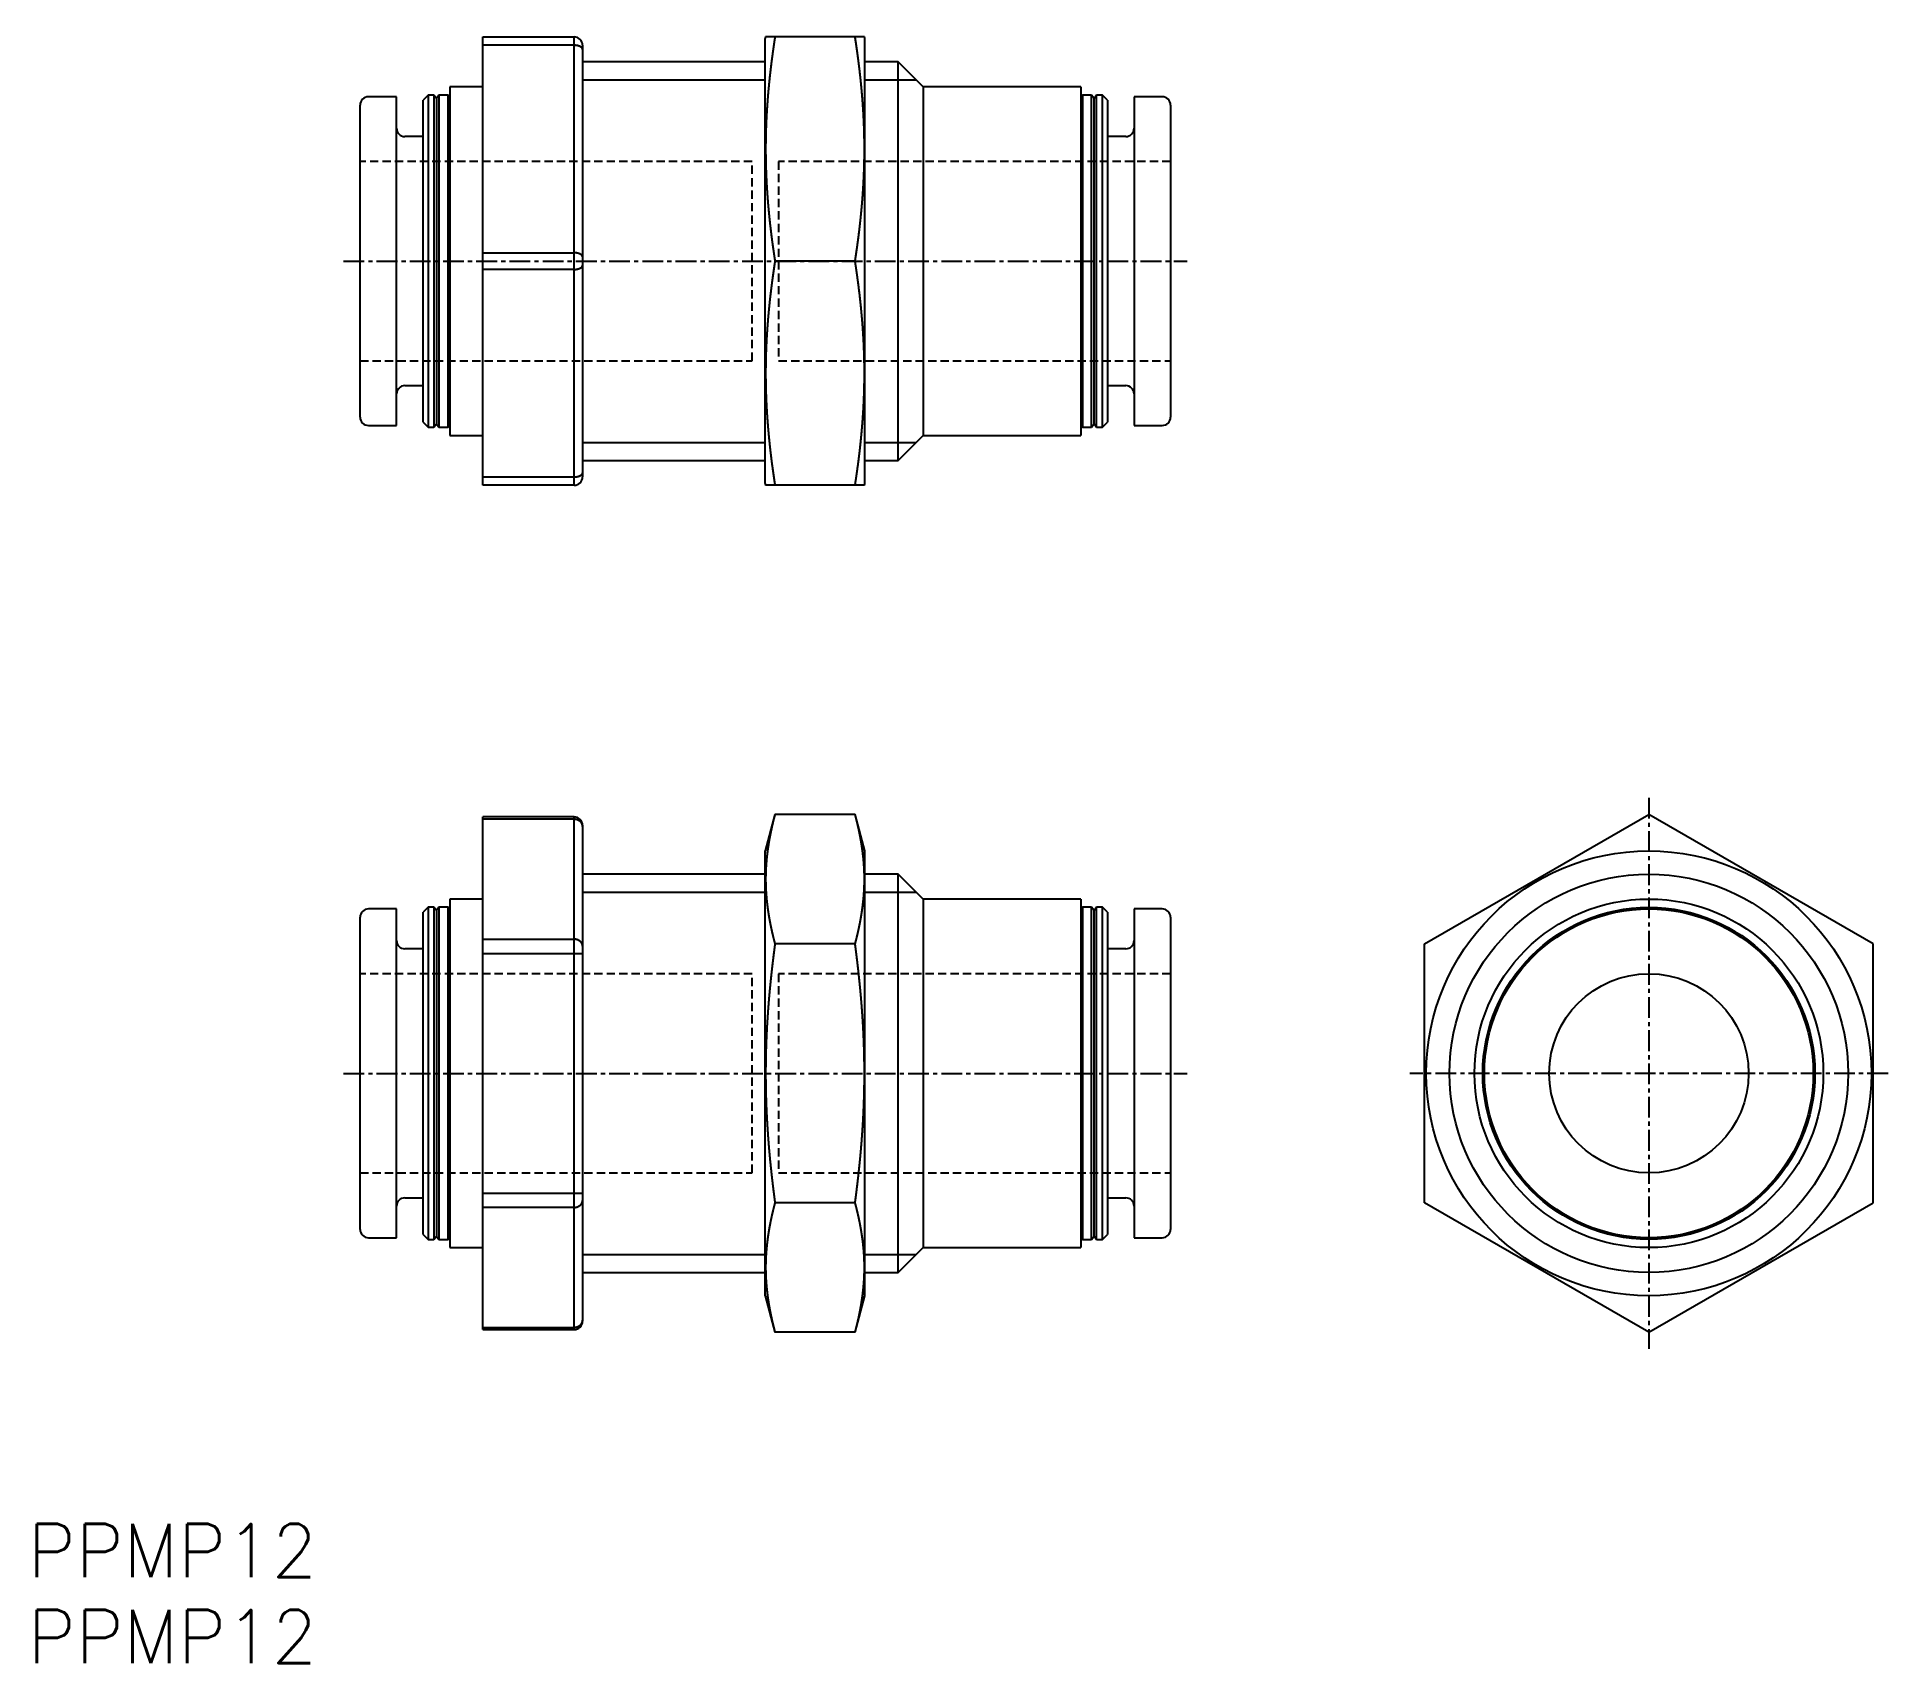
# Model space of a CAD drawing. Extents: x 0 to 112, y -21 to 77.
import ezdxf

# ---------------------------------------------------------------- set-up
doc = ezdxf.new("R2010")
doc.units = 0
doc.linetypes.add('CENTER', pattern=[2, 1.25, -0.25, 0.25, -0.25])
doc.linetypes.add('DASHED', pattern=[0.75, 0.5, -0.25])
doc.layers.get('0').update_dxf_attribs({"linetype": 'CONTINUOUS'})
doc.layers.add('CENTER', color=1, linetype='CENTER')
doc.styles.get("Standard").update_dxf_attribs({"font": 'txt.shx'})

msp = doc.modelspace()

# ---------------------------------------------------------------- texts
at = {"color": 7, "linetype": 'CONTINUOUS'}
for p in [(-0.08, -15.93), (-0.08, -21.11)]:
    msp.add_text('PPMP12', height=3.2, dxfattribs=at).set_placement(p)

# ---------------------------------------------------------------- linework, layer by layer
at = {"color": 7, "linetype": 'CONTINUOUS'}
for p, q in [((27.32, 76.83), (32.82, 76.83)), ((27.32, 49.83), (27.32, 76.83)), ((33.32, 76.33), (33.32, 50.33)), ((44.34, 76.83), (44.32, 76.73)), ((44.32, 49.93), (44.32, 76.73)), ((50.29, 76.83), (44.34, 76.83)), ((50.32, 76.73), (50.29, 76.83)), ((50.32, 49.93), (50.32, 76.73)), ((44.32, 75.33), (33.32, 75.33)), ((52.32, 75.33), (50.32, 75.33)), ((52.32, 51.33), (52.32, 75.33)), ((53.82, 73.83), (52.32, 75.33)), ((25.32, 73.83), (25.32, 52.83)), ((27.32, 73.83), (25.32, 73.83)), ((53.82, 73.83), (53.82, 52.83)), ((63.32, 73.83), (53.82, 73.83)), ((63.32, 73.83), (63.32, 52.83)), ((19.92, 53.93), (19.92, 72.73)), ((22.12, 73.23), (20.42, 73.23)), ((22.12, 53.43), (22.12, 73.23)), ((24.02, 73.33), (23.72, 73.03)), ((23.72, 53.63), (23.72, 73.03)), ((24.37, 73.33), (24.02, 73.33)), ((24.02, 73.33), (24.02, 53.33)), ((24.37, 73.33), (24.37, 53.33)), ((24.52, 73.13), (24.37, 73.33)), ((24.67, 73.33), (24.52, 73.13)), ((24.52, 73.13), (24.52, 53.53)), ((24.67, 73.33), (24.67, 53.33)), ((25.22, 73.33), (24.67, 73.33)), ((25.22, 53.33), (25.22, 73.33)), ((25.32, 73.23), (25.22, 73.33)), ((63.42, 73.33), (63.32, 73.23)), ((63.42, 73.33), (63.42, 53.33)), ((63.97, 73.33), (63.42, 73.33)), ((63.97, 53.33), (63.97, 73.33)), ((64.12, 73.13), (63.97, 73.33)), ((64.27, 73.33), (64.12, 73.13)), ((64.12, 53.53), (64.12, 73.13)), ((64.27, 53.33), (64.27, 73.33)), ((64.62, 73.33), (64.27, 73.33)), ((64.62, 53.33), (64.62, 73.33)), ((64.92, 73.03), (64.62, 73.33)), ((64.92, 73.03), (64.92, 53.63)), ((68.22, 73.23), (66.52, 73.23)), ((66.52, 73.23), (66.52, 53.43)), ((68.72, 72.73), (68.72, 53.93)), ((23.72, 70.83), (22.62, 70.83)), ((66.02, 70.83), (64.92, 70.83)), ((49.73, 63.33), (44.9, 63.33)), ((22.62, 55.83), (23.72, 55.83)), ((64.92, 55.83), (66.02, 55.83)), ((23.72, 53.63), (24.02, 53.33)), ((24.37, 53.33), (24.52, 53.53)), ((24.52, 53.53), (24.67, 53.33)), ((63.97, 53.33), (64.12, 53.53)), ((64.12, 53.53), (64.27, 53.33)), ((64.62, 53.33), (64.92, 53.63)), ((20.42, 53.43), (22.12, 53.43)), ((24.02, 53.33), (24.37, 53.33)), ((24.67, 53.33), (25.22, 53.33)), ((25.22, 53.33), (25.32, 53.43)), ((25.32, 52.83), (27.32, 52.83)), ((52.32, 51.33), (53.82, 52.83)), ((53.82, 52.83), (63.32, 52.83)), ((63.32, 53.43), (63.42, 53.33)), ((63.42, 53.33), (63.97, 53.33)), ((64.27, 53.33), (64.62, 53.33)), ((66.52, 53.43), (68.22, 53.43)), ((33.32, 51.33), (44.32, 51.33)), ((50.32, 51.33), (52.32, 51.33)), ((32.82, 49.83), (27.32, 49.83)), ((44.32, 49.93), (44.34, 49.83)), ((50.29, 49.83), (44.34, 49.83)), ((50.29, 49.83), (50.32, 49.93)), ((32.82, 29.85), (27.32, 29.85)), ((27.32, -1.02), (27.32, 29.85)), ((33.32, 29.35), (33.32, -0.52)), ((44.9, 30), (44.32, 27.81)), ((49.73, 30), (44.9, 30)), ((50.32, 27.81), (49.73, 30)), ((84.02, 22.21), (97.52, 30)), ((111.02, 22.21), (97.52, 30)), ((44.32, 1.01), (44.32, 27.81)), ((50.32, 1.01), (50.32, 27.81)), ((44.32, 26.41), (33.32, 26.41)), ((52.32, 26.41), (50.32, 26.41)), ((52.32, 2.41), (52.32, 26.41)), ((53.82, 24.91), (52.32, 26.41)), ((25.32, 24.91), (25.32, 3.91)), ((27.32, 24.91), (25.32, 24.91)), ((53.82, 24.91), (53.82, 3.91)), ((63.32, 24.91), (53.82, 24.91)), ((63.32, 24.91), (63.32, 3.91)), ((19.92, 5.01), (19.92, 23.81)), ((22.12, 24.31), (20.42, 24.31)), ((22.12, 4.51), (22.12, 24.31)), ((24.02, 24.41), (23.72, 24.11)), ((23.72, 4.71), (23.72, 24.11)), ((24.37, 24.41), (24.02, 24.41)), ((24.02, 24.41), (24.02, 4.41)), ((24.37, 24.41), (24.37, 4.41)), ((24.52, 24.21), (24.37, 24.41)), ((24.67, 24.41), (24.52, 24.21)), ((24.52, 24.21), (24.52, 4.61)), ((24.67, 24.41), (24.67, 4.41)), ((25.22, 24.41), (24.67, 24.41)), ((25.22, 4.41), (25.22, 24.41)), ((25.32, 24.31), (25.22, 24.41)), ((63.42, 24.41), (63.32, 24.31)), ((63.42, 24.41), (63.42, 4.41)), ((63.97, 24.41), (63.42, 24.41)), ((63.97, 4.41), (63.97, 24.41)), ((64.12, 24.21), (63.97, 24.41)), ((64.27, 24.41), (64.12, 24.21)), ((64.12, 4.61), (64.12, 24.21)), ((64.27, 4.41), (64.27, 24.41)), ((64.62, 24.41), (64.27, 24.41)), ((64.62, 4.41), (64.62, 24.41)), ((64.92, 24.11), (64.62, 24.41)), ((64.92, 24.11), (64.92, 4.71)), ((68.22, 24.31), (66.52, 24.31)), ((66.52, 24.31), (66.52, 4.51)), ((68.72, 23.81), (68.72, 5.01)), ((23.72, 21.91), (22.62, 21.91)), ((49.73, 22.21), (44.9, 22.21)), ((66.02, 21.91), (64.92, 21.91)), ((84.02, 6.62), (84.02, 22.21)), ((111.02, 6.62), (111.02, 22.21)), ((22.62, 6.91), (23.72, 6.91)), ((64.92, 6.91), (66.02, 6.91)), ((49.73, 6.62), (44.9, 6.62)), ((97.52, -1.18), (84.02, 6.62)), ((97.52, -1.18), (111.02, 6.62)), ((20.42, 4.51), (22.12, 4.51)), ((23.72, 4.71), (24.02, 4.41)), ((24.37, 4.41), (24.52, 4.61)), ((24.52, 4.61), (24.67, 4.41)), ((25.22, 4.41), (25.32, 4.51)), ((63.32, 4.51), (63.42, 4.41)), ((63.97, 4.41), (64.12, 4.61)), ((64.12, 4.61), (64.27, 4.41)), ((64.62, 4.41), (64.92, 4.71)), ((66.52, 4.51), (68.22, 4.51)), ((24.02, 4.41), (24.37, 4.41)), ((24.67, 4.41), (25.22, 4.41)), ((25.32, 3.91), (27.32, 3.91)), ((52.32, 2.41), (53.82, 3.91)), ((53.82, 3.91), (63.32, 3.91)), ((63.42, 4.41), (63.97, 4.41)), ((64.27, 4.41), (64.62, 4.41)), ((33.32, 2.41), (44.32, 2.41)), ((50.32, 2.41), (52.32, 2.41)), ((44.32, 1.01), (44.9, -1.18)), ((49.73, -1.18), (50.32, 1.01)), ((27.32, -1.02), (32.82, -1.02)), ((49.73, -1.18), (44.9, -1.18))]:
    msp.add_line(p, q, dxfattribs=at)
at = {"color": 3, "linetype": 'CONTINUOUS'}
for p, q in [((32.82, 76.33), (27.32, 76.33)), ((32.82, 49.83), (32.82, 76.83)), ((33.32, 74.25), (44.32, 74.25)), ((50.32, 74.25), (53.4, 74.25)), ((27.32, 63.83), (32.82, 63.83)), ((32.82, 62.83), (27.32, 62.83)), ((33.32, 52.41), (44.32, 52.41)), ((50.32, 52.41), (53.4, 52.41)), ((27.32, 50.33), (32.82, 50.33)), ((32.82, 29.71), (27.32, 29.71)), ((32.82, -1.02), (32.82, 29.85)), ((33.32, 25.33), (44.32, 25.33)), ((50.32, 25.33), (53.4, 25.33)), ((27.32, 22.49), (32.82, 22.49)), ((27.32, 21.63), (33.32, 21.63)), ((27.32, 7.19), (33.32, 7.19)), ((32.82, 6.33), (27.32, 6.33)), ((33.32, 3.49), (44.32, 3.49)), ((50.32, 3.49), (53.4, 3.49)), ((27.32, -0.89), (32.82, -0.89))]:
    msp.add_line(p, q, dxfattribs=at)
at = {"color": 3, "linetype": 'DASHED'}
for p, q in [((43.52, 69.33), (19.92, 69.33)), ((43.52, 57.33), (43.52, 69.33)), ((68.72, 69.33), (45.12, 69.33)), ((45.12, 69.33), (45.12, 57.33)), ((19.92, 57.33), (43.52, 57.33)), ((45.12, 57.33), (68.72, 57.33)), ((43.52, 20.41), (19.92, 20.41)), ((43.52, 8.41), (43.52, 20.41)), ((68.72, 20.41), (45.12, 20.41)), ((45.12, 20.41), (45.12, 8.41)), ((19.92, 8.41), (43.52, 8.41)), ((45.12, 8.41), (68.72, 8.41))]:
    msp.add_line(p, q, dxfattribs=at)
at = {"color": 3, "linetype": 'CONTINUOUS'}
for points in [[(33.32, 76.08, 0), (33.32, 76.08, 0), (33.32, 76.08, 0), (33.32, 76.09, 0), (33.32, 76.09, 0), (33.32, 76.09, 0), (33.32, 76.1, 0), (33.32, 76.1, 0), (33.31, 76.1, 0), (33.31, 76.11, 0), (33.31, 76.11, 0), (33.31, 76.11, 0), (33.31, 76.12, 0), (33.31, 76.12, 0), (33.31, 76.12, 0), (33.31, 76.12, 0), (33.31, 76.13, 0), (33.31, 76.13, 0), (33.3, 76.13, 0), (33.3, 76.14, 0), (33.3, 76.14, 0), (33.3, 76.14, 0), (33.3, 76.15, 0), (33.3, 76.15, 0), (33.3, 76.15, 0), (33.29, 76.15, 0), (33.29, 76.16, 0), (33.29, 76.16, 0), (33.29, 76.16, 0), (33.29, 76.17, 0), (33.28, 76.17, 0), (33.28, 76.17, 0), (33.28, 76.17, 0), (33.28, 76.18, 0), (33.27, 76.18, 0), (33.27, 76.18, 0), (33.27, 76.19, 0), (33.27, 76.19, 0), (33.26, 76.19, 0), (33.26, 76.19, 0), (33.26, 76.2, 0), (33.25, 76.2, 0), (33.25, 76.2, 0), (33.25, 76.2, 0), (33.25, 76.21, 0), (33.24, 76.21, 0), (33.24, 76.21, 0), (33.24, 76.21, 0), (33.23, 76.22, 0), (33.23, 76.22, 0), (33.23, 76.22, 0), (33.22, 76.22, 0), (33.22, 76.23, 0), (33.21, 76.23, 0), (33.21, 76.23, 0), (33.21, 76.23, 0), (33.2, 76.24, 0), (33.2, 76.24, 0), (33.2, 76.24, 0), (33.19, 76.24, 0), (33.19, 76.25, 0), (33.18, 76.25, 0), (33.18, 76.25, 0), (33.17, 76.25, 0), (33.17, 76.26, 0), (33.17, 76.26, 0), (33.16, 76.26, 0), (33.16, 76.26, 0), (33.15, 76.26, 0), (33.15, 76.27, 0), (33.14, 76.27, 0), (33.14, 76.27, 0), (33.13, 76.27, 0), (33.13, 76.27, 0), (33.12, 76.28, 0), (33.12, 76.28, 0), (33.11, 76.28, 0), (33.11, 76.28, 0), (33.1, 76.28, 0), (33.1, 76.28, 0), (33.09, 76.29, 0), (33.09, 76.29, 0), (33.08, 76.29, 0), (33.08, 76.29, 0), (33.07, 76.29, 0), (33.07, 76.29, 0), (33.06, 76.3, 0), (33.06, 76.3, 0), (33.05, 76.3, 0), (33.05, 76.3, 0), (33.04, 76.3, 0), (33.04, 76.3, 0), (33.03, 76.3, 0), (33.03, 76.31, 0), (33.02, 76.31, 0), (33.01, 76.31, 0), (33.01, 76.31, 0), (33, 76.31, 0), (33, 76.31, 0), (32.99, 76.31, 0), (32.99, 76.31, 0), (32.98, 76.31, 0), (32.97, 76.32, 0), (32.97, 76.32, 0), (32.96, 76.32, 0), (32.96, 76.32, 0), (32.95, 76.32, 0), (32.94, 76.32, 0), (32.94, 76.32, 0), (32.93, 76.32, 0), (32.93, 76.32, 0), (32.92, 76.32, 0), (32.91, 76.32, 0), (32.91, 76.32, 0), (32.9, 76.32, 0), (32.9, 76.33, 0), (32.89, 76.33, 0), (32.88, 76.33, 0), (32.88, 76.33, 0), (32.87, 76.33, 0), (32.87, 76.33, 0), (32.86, 76.33, 0), (32.85, 76.33, 0), (32.85, 76.33, 0), (32.84, 76.33, 0), (32.84, 76.33, 0), (32.83, 76.33, 0), (32.82, 76.33, 0), (32.82, 76.33, 0)], [(33.32, 63.58, 0), (33.32, 63.58, 0), (33.32, 63.58, 0), (33.32, 63.59, 0), (33.32, 63.59, 0), (33.32, 63.59, 0), (33.32, 63.6, 0), (33.32, 63.6, 0), (33.31, 63.6, 0), (33.31, 63.61, 0), (33.31, 63.61, 0), (33.31, 63.61, 0), (33.31, 63.62, 0), (33.31, 63.62, 0), (33.31, 63.62, 0), (33.31, 63.62, 0), (33.31, 63.63, 0), (33.31, 63.63, 0), (33.3, 63.63, 0), (33.3, 63.64, 0), (33.3, 63.64, 0), (33.3, 63.64, 0), (33.3, 63.65, 0), (33.3, 63.65, 0), (33.3, 63.65, 0), (33.29, 63.65, 0), (33.29, 63.66, 0), (33.29, 63.66, 0), (33.29, 63.66, 0), (33.29, 63.67, 0), (33.28, 63.67, 0), (33.28, 63.67, 0), (33.28, 63.67, 0), (33.28, 63.68, 0), (33.27, 63.68, 0), (33.27, 63.68, 0), (33.27, 63.69, 0), (33.27, 63.69, 0), (33.26, 63.69, 0), (33.26, 63.69, 0), (33.26, 63.7, 0), (33.25, 63.7, 0), (33.25, 63.7, 0), (33.25, 63.7, 0), (33.25, 63.71, 0), (33.24, 63.71, 0), (33.24, 63.71, 0), (33.24, 63.71, 0), (33.23, 63.72, 0), (33.23, 63.72, 0), (33.23, 63.72, 0), (33.22, 63.73, 0), (33.22, 63.73, 0), (33.21, 63.73, 0), (33.21, 63.73, 0), (33.21, 63.73, 0), (33.2, 63.74, 0), (33.2, 63.74, 0), (33.2, 63.74, 0), (33.19, 63.74, 0), (33.19, 63.75, 0), (33.18, 63.75, 0), (33.18, 63.75, 0), (33.17, 63.75, 0), (33.17, 63.76, 0), (33.17, 63.76, 0), (33.16, 63.76, 0), (33.16, 63.76, 0), (33.15, 63.76, 0), (33.15, 63.77, 0), (33.14, 63.77, 0), (33.14, 63.77, 0), (33.13, 63.77, 0), (33.13, 63.77, 0), (33.12, 63.78, 0), (33.12, 63.78, 0), (33.11, 63.78, 0), (33.11, 63.78, 0), (33.1, 63.78, 0), (33.1, 63.78, 0), (33.09, 63.79, 0), (33.09, 63.79, 0), (33.08, 63.79, 0), (33.08, 63.79, 0), (33.07, 63.79, 0), (33.07, 63.79, 0), (33.06, 63.8, 0), (33.06, 63.8, 0), (33.05, 63.8, 0), (33.05, 63.8, 0), (33.04, 63.8, 0), (33.04, 63.8, 0), (33.03, 63.8, 0), (33.03, 63.81, 0), (33.02, 63.81, 0), (33.01, 63.81, 0), (33.01, 63.81, 0), (33, 63.81, 0), (33, 63.81, 0), (32.99, 63.81, 0), (32.99, 63.81, 0), (32.98, 63.81, 0), (32.97, 63.82, 0), (32.97, 63.82, 0), (32.96, 63.82, 0), (32.96, 63.82, 0), (32.95, 63.82, 0), (32.94, 63.82, 0), (32.94, 63.82, 0), (32.93, 63.82, 0), (32.93, 63.82, 0), (32.92, 63.82, 0), (32.91, 63.82, 0), (32.91, 63.82, 0), (32.9, 63.82, 0), (32.9, 63.83, 0), (32.89, 63.83, 0), (32.88, 63.83, 0), (32.88, 63.83, 0), (32.87, 63.83, 0), (32.87, 63.83, 0), (32.86, 63.83, 0), (32.85, 63.83, 0), (32.85, 63.83, 0), (32.84, 63.83, 0), (32.84, 63.83, 0), (32.83, 63.83, 0), (32.82, 63.83, 0), (32.82, 63.83, 0)], [(32.82, 62.83, 0), (32.82, 62.83, 0), (32.83, 62.83, 0), (32.84, 62.83, 0), (32.84, 62.83, 0), (32.85, 62.83, 0), (32.85, 62.83, 0), (32.86, 62.83, 0), (32.87, 62.83, 0), (32.87, 62.83, 0), (32.88, 62.83, 0), (32.88, 62.83, 0), (32.89, 62.83, 0), (32.9, 62.83, 0), (32.9, 62.83, 0), (32.91, 62.83, 0), (32.91, 62.83, 0), (32.92, 62.83, 0), (32.93, 62.83, 0), (32.93, 62.84, 0), (32.94, 62.84, 0), (32.94, 62.84, 0), (32.95, 62.84, 0), (32.96, 62.84, 0), (32.96, 62.84, 0), (32.97, 62.84, 0), (32.97, 62.84, 0), (32.98, 62.84, 0), (32.99, 62.84, 0), (32.99, 62.84, 0), (33, 62.85, 0), (33, 62.85, 0), (33.01, 62.85, 0), (33.01, 62.85, 0), (33.02, 62.85, 0), (33.03, 62.85, 0), (33.03, 62.85, 0), (33.04, 62.85, 0), (33.04, 62.86, 0), (33.05, 62.86, 0), (33.05, 62.86, 0), (33.06, 62.86, 0), (33.06, 62.86, 0), (33.07, 62.86, 0), (33.07, 62.86, 0), (33.08, 62.87, 0), (33.08, 62.87, 0), (33.09, 62.87, 0), (33.09, 62.87, 0), (33.1, 62.87, 0), (33.1, 62.87, 0), (33.11, 62.88, 0), (33.11, 62.88, 0), (33.12, 62.88, 0), (33.12, 62.88, 0), (33.13, 62.88, 0), (33.13, 62.89, 0), (33.14, 62.89, 0), (33.14, 62.89, 0), (33.15, 62.89, 0), (33.15, 62.89, 0), (33.16, 62.9, 0), (33.16, 62.9, 0), (33.17, 62.9, 0), (33.17, 62.9, 0), (33.17, 62.9, 0), (33.18, 62.91, 0), (33.18, 62.91, 0), (33.19, 62.91, 0), (33.19, 62.91, 0), (33.2, 62.92, 0), (33.2, 62.92, 0), (33.2, 62.92, 0), (33.21, 62.92, 0), (33.21, 62.92, 0), (33.21, 62.93, 0), (33.22, 62.93, 0), (33.22, 62.93, 0), (33.23, 62.93, 0), (33.23, 62.94, 0), (33.23, 62.94, 0), (33.24, 62.94, 0), (33.24, 62.94, 0), (33.24, 62.95, 0), (33.25, 62.95, 0), (33.25, 62.95, 0), (33.25, 62.96, 0), (33.25, 62.96, 0), (33.26, 62.96, 0), (33.26, 62.96, 0), (33.26, 62.97, 0), (33.27, 62.97, 0), (33.27, 62.97, 0), (33.27, 62.97, 0), (33.27, 62.98, 0), (33.28, 62.98, 0), (33.28, 62.98, 0), (33.28, 62.99, 0), (33.28, 62.99, 0), (33.29, 62.99, 0), (33.29, 62.99, 0), (33.29, 63, 0), (33.29, 63, 0), (33.29, 63, 0), (33.3, 63.01, 0), (33.3, 63.01, 0), (33.3, 63.01, 0), (33.3, 63.01, 0), (33.3, 63.02, 0), (33.3, 63.02, 0), (33.3, 63.02, 0), (33.31, 63.03, 0), (33.31, 63.03, 0), (33.31, 63.03, 0), (33.31, 63.04, 0), (33.31, 63.04, 0), (33.31, 63.04, 0), (33.31, 63.04, 0), (33.31, 63.05, 0), (33.31, 63.05, 0), (33.31, 63.05, 0), (33.32, 63.06, 0), (33.32, 63.06, 0), (33.32, 63.06, 0), (33.32, 63.07, 0), (33.32, 63.07, 0), (33.32, 63.07, 0), (33.32, 63.08, 0), (33.32, 63.08, 0)], [(32.82, 50.33, 0), (32.82, 50.33, 0), (32.83, 50.33, 0), (32.84, 50.33, 0), (32.84, 50.33, 0), (32.85, 50.33, 0), (32.85, 50.33, 0), (32.86, 50.33, 0), (32.87, 50.33, 0), (32.87, 50.33, 0), (32.88, 50.33, 0), (32.88, 50.33, 0), (32.89, 50.33, 0), (32.9, 50.33, 0), (32.9, 50.33, 0), (32.91, 50.33, 0), (32.91, 50.33, 0), (32.92, 50.33, 0), (32.93, 50.33, 0), (32.93, 50.34, 0), (32.94, 50.34, 0), (32.94, 50.34, 0), (32.95, 50.34, 0), (32.96, 50.34, 0), (32.96, 50.34, 0), (32.97, 50.34, 0), (32.97, 50.34, 0), (32.98, 50.34, 0), (32.99, 50.34, 0), (32.99, 50.34, 0), (33, 50.35, 0), (33, 50.35, 0), (33.01, 50.35, 0), (33.01, 50.35, 0), (33.02, 50.35, 0), (33.03, 50.35, 0), (33.03, 50.35, 0), (33.04, 50.35, 0), (33.04, 50.36, 0), (33.05, 50.36, 0), (33.05, 50.36, 0), (33.06, 50.36, 0), (33.06, 50.36, 0), (33.07, 50.36, 0), (33.07, 50.36, 0), (33.08, 50.37, 0), (33.08, 50.37, 0), (33.09, 50.37, 0), (33.09, 50.37, 0), (33.1, 50.37, 0), (33.1, 50.37, 0), (33.11, 50.38, 0), (33.11, 50.38, 0), (33.12, 50.38, 0), (33.12, 50.38, 0), (33.13, 50.38, 0), (33.13, 50.39, 0), (33.14, 50.39, 0), (33.14, 50.39, 0), (33.15, 50.39, 0), (33.15, 50.39, 0), (33.16, 50.4, 0), (33.16, 50.4, 0), (33.17, 50.4, 0), (33.17, 50.4, 0), (33.17, 50.4, 0), (33.18, 50.41, 0), (33.18, 50.41, 0), (33.19, 50.41, 0), (33.19, 50.41, 0), (33.2, 50.42, 0), (33.2, 50.42, 0), (33.2, 50.42, 0), (33.21, 50.42, 0), (33.21, 50.42, 0), (33.21, 50.43, 0), (33.22, 50.43, 0), (33.22, 50.43, 0), (33.23, 50.43, 0), (33.23, 50.44, 0), (33.23, 50.44, 0), (33.24, 50.44, 0), (33.24, 50.44, 0), (33.24, 50.45, 0), (33.25, 50.45, 0), (33.25, 50.45, 0), (33.25, 50.46, 0), (33.25, 50.46, 0), (33.26, 50.46, 0), (33.26, 50.46, 0), (33.26, 50.47, 0), (33.27, 50.47, 0), (33.27, 50.47, 0), (33.27, 50.47, 0), (33.27, 50.48, 0), (33.28, 50.48, 0), (33.28, 50.48, 0), (33.28, 50.49, 0), (33.28, 50.49, 0), (33.29, 50.49, 0), (33.29, 50.49, 0), (33.29, 50.5, 0), (33.29, 50.5, 0), (33.29, 50.5, 0), (33.3, 50.51, 0), (33.3, 50.51, 0), (33.3, 50.51, 0), (33.3, 50.51, 0), (33.3, 50.52, 0), (33.3, 50.52, 0), (33.3, 50.52, 0), (33.31, 50.53, 0), (33.31, 50.53, 0), (33.31, 50.53, 0), (33.31, 50.54, 0), (33.31, 50.54, 0), (33.31, 50.54, 0), (33.31, 50.54, 0), (33.31, 50.55, 0), (33.31, 50.55, 0), (33.31, 50.55, 0), (33.32, 50.56, 0), (33.32, 50.56, 0), (33.32, 50.56, 0), (33.32, 50.57, 0), (33.32, 50.57, 0), (33.32, 50.57, 0), (33.32, 50.58, 0), (33.32, 50.58, 0)], [(33.32, 29.28, 0), (33.32, 29.28, 0), (33.32, 29.29, 0), (33.32, 29.29, 0), (33.32, 29.3, 0), (33.32, 29.3, 0), (33.32, 29.31, 0), (33.32, 29.32, 0), (33.31, 29.32, 0), (33.31, 29.33, 0), (33.31, 29.33, 0), (33.31, 29.34, 0), (33.31, 29.34, 0), (33.31, 29.35, 0), (33.31, 29.35, 0), (33.31, 29.36, 0), (33.31, 29.36, 0), (33.31, 29.37, 0), (33.3, 29.37, 0), (33.3, 29.38, 0), (33.3, 29.38, 0), (33.3, 29.39, 0), (33.3, 29.39, 0), (33.3, 29.4, 0), (33.3, 29.4, 0), (33.29, 29.41, 0), (33.29, 29.41, 0), (33.29, 29.42, 0), (33.29, 29.42, 0), (33.29, 29.43, 0), (33.28, 29.43, 0), (33.28, 29.44, 0), (33.28, 29.44, 0), (33.28, 29.45, 0), (33.27, 29.45, 0), (33.27, 29.46, 0), (33.27, 29.46, 0), (33.27, 29.47, 0), (33.26, 29.47, 0), (33.26, 29.48, 0), (33.26, 29.48, 0), (33.25, 29.49, 0), (33.25, 29.49, 0), (33.25, 29.5, 0), (33.25, 29.5, 0), (33.24, 29.51, 0), (33.24, 29.51, 0), (33.24, 29.51, 0), (33.23, 29.52, 0), (33.23, 29.52, 0), (33.23, 29.53, 0), (33.22, 29.53, 0), (33.22, 29.54, 0), (33.21, 29.54, 0), (33.21, 29.54, 0), (33.21, 29.55, 0), (33.2, 29.55, 0), (33.2, 29.56, 0), (33.2, 29.56, 0), (33.19, 29.57, 0), (33.19, 29.57, 0), (33.18, 29.57, 0), (33.18, 29.58, 0), (33.17, 29.58, 0), (33.17, 29.58, 0), (33.17, 29.59, 0), (33.16, 29.59, 0), (33.16, 29.6, 0), (33.15, 29.6, 0), (33.15, 29.6, 0), (33.14, 29.61, 0), (33.14, 29.61, 0), (33.13, 29.61, 0), (33.13, 29.62, 0), (33.12, 29.62, 0), (33.12, 29.62, 0), (33.11, 29.63, 0), (33.11, 29.63, 0), (33.1, 29.63, 0), (33.1, 29.64, 0), (33.09, 29.64, 0), (33.09, 29.64, 0), (33.08, 29.64, 0), (33.08, 29.65, 0), (33.07, 29.65, 0), (33.07, 29.65, 0), (33.06, 29.66, 0), (33.06, 29.66, 0), (33.05, 29.66, 0), (33.05, 29.66, 0), (33.04, 29.66, 0), (33.04, 29.67, 0), (33.03, 29.67, 0), (33.03, 29.67, 0), (33.02, 29.67, 0), (33.01, 29.68, 0), (33.01, 29.68, 0), (33, 29.68, 0), (33, 29.68, 0), (32.99, 29.68, 0), (32.99, 29.69, 0), (32.98, 29.69, 0), (32.97, 29.69, 0), (32.97, 29.69, 0), (32.96, 29.69, 0), (32.96, 29.69, 0), (32.95, 29.7, 0), (32.94, 29.7, 0), (32.94, 29.7, 0), (32.93, 29.7, 0), (32.93, 29.7, 0), (32.92, 29.7, 0), (32.91, 29.7, 0), (32.91, 29.7, 0), (32.9, 29.7, 0), (32.9, 29.71, 0), (32.89, 29.71, 0), (32.88, 29.71, 0), (32.88, 29.71, 0), (32.87, 29.71, 0), (32.87, 29.71, 0), (32.86, 29.71, 0), (32.85, 29.71, 0), (32.85, 29.71, 0), (32.84, 29.71, 0), (32.84, 29.71, 0), (32.83, 29.71, 0), (32.82, 29.71, 0), (32.82, 29.71, 0)], [(33.32, 22.06, 0), (33.32, 22.07, 0), (33.32, 22.07, 0), (33.32, 22.08, 0), (33.32, 22.08, 0), (33.32, 22.09, 0), (33.32, 22.09, 0), (33.32, 22.1, 0), (33.31, 22.1, 0), (33.31, 22.11, 0), (33.31, 22.11, 0), (33.31, 22.12, 0), (33.31, 22.12, 0), (33.31, 22.13, 0), (33.31, 22.14, 0), (33.31, 22.14, 0), (33.31, 22.15, 0), (33.31, 22.15, 0), (33.3, 22.16, 0), (33.3, 22.16, 0), (33.3, 22.17, 0), (33.3, 22.17, 0), (33.3, 22.18, 0), (33.3, 22.18, 0), (33.3, 22.19, 0), (33.29, 22.19, 0), (33.29, 22.2, 0), (33.29, 22.2, 0), (33.29, 22.21, 0), (33.29, 22.21, 0), (33.28, 22.22, 0), (33.28, 22.22, 0), (33.28, 22.23, 0), (33.28, 22.23, 0), (33.27, 22.24, 0), (33.27, 22.24, 0), (33.27, 22.25, 0), (33.27, 22.25, 0), (33.26, 22.26, 0), (33.26, 22.26, 0), (33.26, 22.27, 0), (33.25, 22.27, 0), (33.25, 22.27, 0), (33.25, 22.28, 0), (33.25, 22.28, 0), (33.24, 22.29, 0), (33.24, 22.29, 0), (33.24, 22.3, 0), (33.23, 22.3, 0), (33.23, 22.31, 0), (33.23, 22.31, 0), (33.22, 22.32, 0), (33.22, 22.32, 0), (33.21, 22.32, 0), (33.21, 22.33, 0), (33.21, 22.33, 0), (33.2, 22.34, 0), (33.2, 22.34, 0), (33.2, 22.34, 0), (33.19, 22.35, 0), (33.19, 22.35, 0), (33.18, 22.36, 0), (33.18, 22.36, 0), (33.17, 22.36, 0), (33.17, 22.37, 0), (33.17, 22.37, 0), (33.16, 22.38, 0), (33.16, 22.38, 0), (33.15, 22.38, 0), (33.15, 22.39, 0), (33.14, 22.39, 0), (33.14, 22.39, 0), (33.13, 22.4, 0), (33.13, 22.4, 0), (33.12, 22.4, 0), (33.12, 22.41, 0), (33.11, 22.41, 0), (33.11, 22.41, 0), (33.1, 22.42, 0), (33.1, 22.42, 0), (33.09, 22.42, 0), (33.09, 22.42, 0), (33.08, 22.43, 0), (33.08, 22.43, 0), (33.07, 22.43, 0), (33.07, 22.44, 0), (33.06, 22.44, 0), (33.06, 22.44, 0), (33.05, 22.44, 0), (33.05, 22.45, 0), (33.04, 22.45, 0), (33.04, 22.45, 0), (33.03, 22.45, 0), (33.03, 22.45, 0), (33.02, 22.46, 0), (33.01, 22.46, 0), (33.01, 22.46, 0), (33, 22.46, 0), (33, 22.47, 0), (32.99, 22.47, 0), (32.99, 22.47, 0), (32.98, 22.47, 0), (32.97, 22.47, 0), (32.97, 22.47, 0), (32.96, 22.48, 0), (32.96, 22.48, 0), (32.95, 22.48, 0), (32.94, 22.48, 0), (32.94, 22.48, 0), (32.93, 22.48, 0), (32.93, 22.48, 0), (32.92, 22.48, 0), (32.91, 22.49, 0), (32.91, 22.49, 0), (32.9, 22.49, 0), (32.9, 22.49, 0), (32.89, 22.49, 0), (32.88, 22.49, 0), (32.88, 22.49, 0), (32.87, 22.49, 0), (32.87, 22.49, 0), (32.86, 22.49, 0), (32.85, 22.49, 0), (32.85, 22.49, 0), (32.84, 22.49, 0), (32.84, 22.49, 0), (32.83, 22.49, 0), (32.82, 22.49, 0), (32.82, 22.49, 0)], [(32.82, 6.33, 0), (32.82, 6.33, 0), (32.83, 6.33, 0), (32.84, 6.33, 0), (32.84, 6.33, 0), (32.85, 6.33, 0), (32.85, 6.33, 0), (32.86, 6.33, 0), (32.87, 6.33, 0), (32.87, 6.33, 0), (32.88, 6.33, 0), (32.88, 6.33, 0), (32.89, 6.33, 0), (32.9, 6.33, 0), (32.9, 6.33, 0), (32.91, 6.34, 0), (32.91, 6.34, 0), (32.92, 6.34, 0), (32.93, 6.34, 0), (32.93, 6.34, 0), (32.94, 6.34, 0), (32.94, 6.34, 0), (32.95, 6.34, 0), (32.96, 6.35, 0), (32.96, 6.35, 0), (32.97, 6.35, 0), (32.97, 6.35, 0), (32.98, 6.35, 0), (32.99, 6.35, 0), (32.99, 6.36, 0), (33, 6.36, 0), (33, 6.36, 0), (33.01, 6.36, 0), (33.01, 6.36, 0), (33.02, 6.37, 0), (33.03, 6.37, 0), (33.03, 6.37, 0), (33.04, 6.37, 0), (33.04, 6.37, 0), (33.05, 6.38, 0), (33.05, 6.38, 0), (33.06, 6.38, 0), (33.06, 6.38, 0), (33.07, 6.39, 0), (33.07, 6.39, 0), (33.08, 6.39, 0), (33.08, 6.4, 0), (33.09, 6.4, 0), (33.09, 6.4, 0), (33.1, 6.4, 0), (33.1, 6.41, 0), (33.11, 6.41, 0), (33.11, 6.41, 0), (33.12, 6.42, 0), (33.12, 6.42, 0), (33.13, 6.42, 0), (33.13, 6.43, 0), (33.14, 6.43, 0), (33.14, 6.43, 0), (33.15, 6.44, 0), (33.15, 6.44, 0), (33.16, 6.44, 0), (33.16, 6.45, 0), (33.17, 6.45, 0), (33.17, 6.46, 0), (33.17, 6.46, 0), (33.18, 6.46, 0), (33.18, 6.47, 0), (33.19, 6.47, 0), (33.19, 6.47, 0), (33.2, 6.48, 0), (33.2, 6.48, 0), (33.2, 6.49, 0), (33.21, 6.49, 0), (33.21, 6.5, 0), (33.21, 6.5, 0), (33.22, 6.5, 0), (33.22, 6.51, 0), (33.23, 6.51, 0), (33.23, 6.52, 0), (33.23, 6.52, 0), (33.24, 6.53, 0), (33.24, 6.53, 0), (33.24, 6.53, 0), (33.25, 6.54, 0), (33.25, 6.54, 0), (33.25, 6.55, 0), (33.25, 6.55, 0), (33.26, 6.56, 0), (33.26, 6.56, 0), (33.26, 6.57, 0), (33.27, 6.57, 0), (33.27, 6.58, 0), (33.27, 6.58, 0), (33.27, 6.59, 0), (33.28, 6.59, 0), (33.28, 6.6, 0), (33.28, 6.6, 0), (33.28, 6.61, 0), (33.29, 6.61, 0), (33.29, 6.62, 0), (33.29, 6.62, 0), (33.29, 6.63, 0), (33.29, 6.63, 0), (33.3, 6.64, 0), (33.3, 6.64, 0), (33.3, 6.65, 0), (33.3, 6.65, 0), (33.3, 6.66, 0), (33.3, 6.66, 0), (33.3, 6.67, 0), (33.31, 6.67, 0), (33.31, 6.68, 0), (33.31, 6.68, 0), (33.31, 6.69, 0), (33.31, 6.69, 0), (33.31, 6.7, 0), (33.31, 6.7, 0), (33.31, 6.71, 0), (33.31, 6.71, 0), (33.31, 6.72, 0), (33.32, 6.72, 0), (33.32, 6.73, 0), (33.32, 6.74, 0), (33.32, 6.74, 0), (33.32, 6.75, 0), (33.32, 6.75, 0), (33.32, 6.76, 0), (33.32, 6.76, 0)], [(32.82, -0.89, 0), (32.82, -0.89, 0), (32.83, -0.89, 0), (32.84, -0.89, 0), (32.84, -0.89, 0), (32.85, -0.89, 0), (32.85, -0.89, 0), (32.86, -0.89, 0), (32.87, -0.89, 0), (32.87, -0.89, 0), (32.88, -0.89, 0), (32.88, -0.88, 0), (32.89, -0.88, 0), (32.9, -0.88, 0), (32.9, -0.88, 0), (32.91, -0.88, 0), (32.91, -0.88, 0), (32.92, -0.88, 0), (32.93, -0.88, 0), (32.93, -0.88, 0), (32.94, -0.88, 0), (32.94, -0.87, 0), (32.95, -0.87, 0), (32.96, -0.87, 0), (32.96, -0.87, 0), (32.97, -0.87, 0), (32.97, -0.87, 0), (32.98, -0.86, 0), (32.99, -0.86, 0), (32.99, -0.86, 0), (33, -0.86, 0), (33, -0.86, 0), (33.01, -0.86, 0), (33.01, -0.85, 0), (33.02, -0.85, 0), (33.03, -0.85, 0), (33.03, -0.85, 0), (33.04, -0.84, 0), (33.04, -0.84, 0), (33.05, -0.84, 0), (33.05, -0.84, 0), (33.06, -0.83, 0), (33.06, -0.83, 0), (33.07, -0.83, 0), (33.07, -0.83, 0), (33.08, -0.82, 0), (33.08, -0.82, 0), (33.09, -0.82, 0), (33.09, -0.82, 0), (33.1, -0.81, 0), (33.1, -0.81, 0), (33.11, -0.81, 0), (33.11, -0.8, 0), (33.12, -0.8, 0), (33.12, -0.8, 0), (33.13, -0.79, 0), (33.13, -0.79, 0), (33.14, -0.79, 0), (33.14, -0.78, 0), (33.15, -0.78, 0), (33.15, -0.78, 0), (33.16, -0.77, 0), (33.16, -0.77, 0), (33.17, -0.77, 0), (33.17, -0.76, 0), (33.17, -0.76, 0), (33.18, -0.75, 0), (33.18, -0.75, 0), (33.19, -0.75, 0), (33.19, -0.74, 0), (33.2, -0.74, 0), (33.2, -0.73, 0), (33.2, -0.73, 0), (33.21, -0.73, 0), (33.21, -0.72, 0), (33.21, -0.72, 0), (33.22, -0.71, 0), (33.22, -0.71, 0), (33.23, -0.7, 0), (33.23, -0.7, 0), (33.23, -0.7, 0), (33.24, -0.69, 0), (33.24, -0.69, 0), (33.24, -0.68, 0), (33.25, -0.68, 0), (33.25, -0.67, 0), (33.25, -0.67, 0), (33.25, -0.66, 0), (33.26, -0.66, 0), (33.26, -0.65, 0), (33.26, -0.65, 0), (33.27, -0.65, 0), (33.27, -0.64, 0), (33.27, -0.64, 0), (33.27, -0.63, 0), (33.28, -0.63, 0), (33.28, -0.62, 0), (33.28, -0.62, 0), (33.28, -0.61, 0), (33.29, -0.61, 0), (33.29, -0.6, 0), (33.29, -0.6, 0), (33.29, -0.59, 0), (33.29, -0.59, 0), (33.3, -0.58, 0), (33.3, -0.58, 0), (33.3, -0.57, 0), (33.3, -0.57, 0), (33.3, -0.56, 0), (33.3, -0.56, 0), (33.3, -0.55, 0), (33.31, -0.54, 0), (33.31, -0.54, 0), (33.31, -0.53, 0), (33.31, -0.53, 0), (33.31, -0.52, 0), (33.31, -0.52, 0), (33.31, -0.51, 0), (33.31, -0.51, 0), (33.31, -0.5, 0), (33.31, -0.5, 0), (33.32, -0.49, 0), (33.32, -0.49, 0), (33.32, -0.48, 0), (33.32, -0.48, 0), (33.32, -0.47, 0), (33.32, -0.47, 0), (33.32, -0.46, 0), (33.32, -0.46, 0)]]:
    msp.add_polyline3d(points, dxfattribs=at)
at = {"color": 7}
for points in [[(44.9, 76.83, 0), (44.9, 76.81, 0), (44.9, 76.8, 0), (44.9, 76.79, 0), (44.89, 76.77, 0), (44.89, 76.76, 0), (44.89, 76.74, 0), (44.89, 76.73, 0), (44.89, 76.72, 0), (44.88, 76.7, 0), (44.88, 76.69, 0), (44.88, 76.67, 0), (44.88, 76.66, 0), (44.88, 76.65, 0), (44.87, 76.63, 0), (44.87, 76.62, 0), (44.87, 76.6, 0), (44.87, 76.59, 0), (44.86, 76.58, 0), (44.86, 76.56, 0), (44.86, 76.55, 0), (44.86, 76.53, 0), (44.86, 76.52, 0), (44.85, 76.51, 0), (44.85, 76.49, 0), (44.85, 76.48, 0), (44.85, 76.47, 0), (44.85, 76.45, 0), (44.84, 76.44, 0), (44.84, 76.42, 0), (44.84, 76.41, 0), (44.84, 76.4, 0), (44.84, 76.38, 0), (44.83, 76.37, 0), (44.83, 76.35, 0), (44.83, 76.34, 0), (44.83, 76.33, 0), (44.83, 76.31, 0), (44.82, 76.3, 0), (44.82, 76.28, 0), (44.82, 76.27, 0), (44.82, 76.26, 0), (44.82, 76.24, 0), (44.81, 76.23, 0), (44.81, 76.21, 0), (44.81, 76.2, 0), (44.81, 76.19, 0), (44.81, 76.17, 0), (44.8, 76.16, 0), (44.8, 76.14, 0), (44.8, 76.13, 0), (44.8, 76.12, 0), (44.8, 76.1, 0), (44.79, 76.09, 0), (44.79, 76.07, 0), (44.79, 76.06, 0), (44.79, 76.05, 0), (44.79, 76.03, 0), (44.78, 76.02, 0), (44.78, 76, 0), (44.78, 75.99, 0), (44.78, 75.98, 0), (44.78, 75.96, 0), (44.77, 75.95, 0), (44.77, 75.93, 0), (44.77, 75.92, 0), (44.77, 75.91, 0), (44.77, 75.89, 0), (44.76, 75.88, 0), (44.76, 75.86, 0), (44.76, 75.85, 0), (44.76, 75.84, 0), (44.76, 75.82, 0), (44.75, 75.81, 0), (44.75, 75.79, 0), (44.75, 75.78, 0), (44.75, 75.77, 0), (44.75, 75.75, 0), (44.75, 75.74, 0), (44.74, 75.72, 0), (44.74, 75.71, 0), (44.74, 75.7, 0), (44.74, 75.68, 0), (44.74, 75.67, 0), (44.73, 75.65, 0), (44.73, 75.64, 0), (44.73, 75.62, 0), (44.73, 75.61, 0), (44.73, 75.6, 0), (44.72, 75.58, 0), (44.72, 75.57, 0), (44.72, 75.55, 0), (44.72, 75.54, 0), (44.72, 75.53, 0), (44.72, 75.51, 0), (44.71, 75.5, 0), (44.71, 75.48, 0), (44.71, 75.47, 0), (44.71, 75.46, 0), (44.71, 75.44, 0), (44.7, 75.43, 0), (44.7, 75.41, 0), (44.7, 75.4, 0), (44.7, 75.39, 0), (44.7, 75.37, 0), (44.7, 75.36, 0), (44.69, 75.34, 0), (44.69, 75.33, 0), (44.69, 75.32, 0), (44.69, 75.3, 0), (44.69, 75.29, 0), (44.68, 75.27, 0), (44.68, 75.26, 0), (44.68, 75.25, 0), (44.68, 75.23, 0), (44.68, 75.22, 0), (44.68, 75.2, 0), (44.67, 75.19, 0), (44.67, 75.18, 0), (44.67, 75.16, 0), (44.67, 75.15, 0), (44.67, 75.13, 0), (44.67, 75.12, 0), (44.66, 75.11, 0), (44.66, 75.09, 0), (44.66, 75.08, 0), (44.66, 75.06, 0), (44.66, 75.05, 0), (44.66, 75.04, 0), (44.65, 75.02, 0), (44.65, 75.01, 0), (44.65, 74.99, 0), (44.65, 74.98, 0), (44.65, 74.97, 0), (44.65, 74.95, 0), (44.64, 74.94, 0), (44.64, 74.92, 0), (44.64, 74.91, 0), (44.64, 74.9, 0), (44.64, 74.88, 0), (44.64, 74.87, 0), (44.63, 74.85, 0), (44.63, 74.84, 0), (44.63, 74.83, 0), (44.63, 74.81, 0), (44.63, 74.8, 0), (44.63, 74.78, 0), (44.62, 74.77, 0), (44.62, 74.75, 0), (44.62, 74.74, 0), (44.62, 74.73, 0), (44.62, 74.71, 0), (44.62, 74.7, 0), (44.61, 74.68, 0), (44.61, 74.67, 0), (44.61, 74.66, 0), (44.61, 74.64, 0), (44.61, 74.63, 0), (44.61, 74.61, 0), (44.6, 74.6, 0), (44.6, 74.59, 0), (44.6, 74.57, 0), (44.6, 74.56, 0), (44.6, 74.54, 0), (44.6, 74.53, 0), (44.6, 74.52, 0), (44.59, 74.5, 0), (44.59, 74.49, 0), (44.59, 74.47, 0), (44.59, 74.46, 0), (44.59, 74.45, 0), (44.59, 74.43, 0), (44.58, 74.42, 0), (44.58, 74.4, 0), (44.58, 74.39, 0), (44.58, 74.38, 0), (44.58, 74.36, 0), (44.58, 74.35, 0), (44.58, 74.33, 0), (44.57, 74.32, 0), (44.57, 74.31, 0), (44.57, 74.29, 0), (44.57, 74.28, 0), (44.57, 74.26, 0), (44.57, 74.25, 0), (44.57, 74.23, 0), (44.56, 74.22, 0), (44.56, 74.21, 0), (44.56, 74.19, 0), (44.56, 74.18, 0), (44.56, 74.16, 0), (44.56, 74.15, 0), (44.56, 74.14, 0), (44.55, 74.12, 0), (44.55, 74.11, 0), (44.55, 74.09, 0), (44.55, 74.08, 0), (44.55, 74.07, 0), (44.55, 74.05, 0), (44.55, 74.04, 0), (44.54, 74.02, 0), (44.54, 74.01, 0), (44.54, 74, 0), (44.54, 73.98, 0), (44.54, 73.97, 0), (44.54, 73.95, 0), (44.54, 73.94, 0), (44.53, 73.93, 0), (44.53, 73.91, 0), (44.53, 73.9, 0), (44.53, 73.88, 0), (44.53, 73.87, 0), (44.53, 73.86, 0), (44.53, 73.84, 0), (44.53, 73.83, 0), (44.52, 73.81, 0), (44.52, 73.8, 0), (44.52, 73.78, 0), (44.52, 73.77, 0), (44.52, 73.76, 0), (44.52, 73.74, 0), (44.52, 73.73, 0), (44.51, 73.71, 0), (44.51, 73.7, 0), (44.51, 73.69, 0), (44.51, 73.67, 0), (44.51, 73.66, 0), (44.51, 73.64, 0), (44.51, 73.63, 0), (44.51, 73.62, 0), (44.5, 73.6, 0), (44.5, 73.59, 0), (44.5, 73.57, 0), (44.5, 73.56, 0), (44.5, 73.55, 0), (44.5, 73.53, 0), (44.5, 73.52, 0), (44.5, 73.5, 0), (44.49, 73.49, 0), (44.49, 73.47, 0), (44.49, 73.46, 0), (44.49, 73.45, 0), (44.49, 73.43, 0), (44.49, 73.42, 0), (44.49, 73.4, 0), (44.49, 73.39, 0), (44.48, 73.38, 0), (44.48, 73.36, 0), (44.48, 73.35, 0), (44.48, 73.33, 0), (44.48, 73.32, 0), (44.48, 73.31, 0), (44.48, 73.29, 0), (44.48, 73.28, 0), (44.48, 73.26, 0), (44.47, 73.25, 0), (44.47, 73.24, 0), (44.47, 73.22, 0), (44.47, 73.21, 0), (44.47, 73.19, 0), (44.47, 73.18, 0), (44.47, 73.16, 0), (44.47, 73.15, 0), (44.47, 73.14, 0), (44.46, 73.12, 0), (44.46, 73.11, 0), (44.46, 73.09, 0), (44.46, 73.08, 0), (44.46, 73.07, 0), (44.46, 73.05, 0), (44.46, 73.04, 0), (44.46, 73.02, 0), (44.46, 73.01, 0), (44.45, 73, 0), (44.45, 72.98, 0), (44.45, 72.97, 0), (44.45, 72.95, 0), (44.45, 72.94, 0), (44.45, 72.93, 0), (44.45, 72.91, 0), (44.45, 72.9, 0), (44.45, 72.88, 0), (44.45, 72.87, 0), (44.44, 72.85, 0), (44.44, 72.84, 0), (44.44, 72.83, 0), (44.44, 72.81, 0), (44.44, 72.8, 0), (44.44, 72.78, 0), (44.44, 72.77, 0), (44.44, 72.76, 0), (44.44, 72.74, 0), (44.44, 72.73, 0), (44.43, 72.71, 0), (44.43, 72.7, 0), (44.43, 72.69, 0), (44.43, 72.67, 0), (44.43, 72.66, 0), (44.43, 72.64, 0), (44.43, 72.63, 0), (44.43, 72.61, 0), (44.43, 72.6, 0), (44.43, 72.59, 0), (44.43, 72.57, 0), (44.42, 72.56, 0), (44.42, 72.54, 0), (44.42, 72.53, 0), (44.42, 72.52, 0), (44.42, 72.5, 0), (44.42, 72.49, 0), (44.42, 72.47, 0), (44.42, 72.46, 0), (44.42, 72.45, 0), (44.42, 72.43, 0), (44.42, 72.42, 0), (44.41, 72.4, 0), (44.41, 72.39, 0), (44.41, 72.37, 0), (44.41, 72.36, 0), (44.41, 72.35, 0), (44.41, 72.33, 0), (44.41, 72.32, 0), (44.41, 72.3, 0), (44.41, 72.29, 0), (44.41, 72.28, 0), (44.41, 72.26, 0), (44.41, 72.25, 0), (44.4, 72.23, 0), (44.4, 72.22, 0), (44.4, 72.21, 0), (44.4, 72.19, 0), (44.4, 72.18, 0), (44.4, 72.16, 0), (44.4, 72.15, 0), (44.4, 72.13, 0), (44.4, 72.12, 0), (44.4, 72.11, 0), (44.4, 72.09, 0), (44.4, 72.08, 0), (44.4, 72.06, 0), (44.39, 72.05, 0), (44.39, 72.04, 0), (44.39, 72.02, 0), (44.39, 72.01, 0), (44.39, 71.99, 0), (44.39, 71.98, 0), (44.39, 71.97, 0), (44.39, 71.95, 0), (44.39, 71.94, 0), (44.39, 71.92, 0), (44.39, 71.91, 0), (44.39, 71.89, 0), (44.39, 71.88, 0), (44.39, 71.87, 0), (44.39, 71.85, 0), (44.38, 71.84, 0), (44.38, 71.82, 0), (44.38, 71.81, 0), (44.38, 71.8, 0), (44.38, 71.78, 0), (44.38, 71.77, 0), (44.38, 71.75, 0), (44.38, 71.74, 0), (44.38, 71.73, 0), (44.38, 71.71, 0), (44.38, 71.7, 0), (44.38, 71.68, 0), (44.38, 71.67, 0), (44.38, 71.65, 0), (44.38, 71.64, 0), (44.38, 71.63, 0), (44.37, 71.61, 0), (44.37, 71.6, 0), (44.37, 71.58, 0), (44.37, 71.57, 0), (44.37, 71.56, 0), (44.37, 71.54, 0), (44.37, 71.53, 0), (44.37, 71.51, 0), (44.37, 71.5, 0), (44.37, 71.49, 0), (44.37, 71.47, 0), (44.37, 71.46, 0), (44.37, 71.44, 0), (44.37, 71.43, 0), (44.37, 71.41, 0), (44.37, 71.4, 0), (44.37, 71.39, 0), (44.37, 71.37, 0), (44.37, 71.36, 0), (44.36, 71.34, 0), (44.36, 71.33, 0), (44.36, 71.32, 0), (44.36, 71.3, 0), (44.36, 71.29, 0), (44.36, 71.27, 0), (44.36, 71.26, 0), (44.36, 71.24, 0), (44.36, 71.23, 0), (44.36, 71.22, 0), (44.36, 71.2, 0), (44.36, 71.19, 0), (44.36, 71.17, 0), (44.36, 71.16, 0), (44.36, 71.15, 0), (44.36, 71.13, 0), (44.36, 71.12, 0), (44.36, 71.1, 0), (44.36, 71.09, 0), (44.36, 71.08, 0), (44.36, 71.06, 0), (44.36, 71.05, 0), (44.36, 71.03, 0), (44.36, 71.02, 0), (44.36, 71, 0), (44.35, 70.99, 0), (44.35, 70.98, 0), (44.35, 70.96, 0), (44.35, 70.95, 0), (44.35, 70.93, 0), (44.35, 70.92, 0), (44.35, 70.91, 0), (44.35, 70.89, 0), (44.35, 70.88, 0), (44.35, 70.86, 0), (44.35, 70.85, 0), (44.35, 70.83, 0), (44.35, 70.82, 0), (44.35, 70.81, 0), (44.35, 70.79, 0), (44.35, 70.78, 0), (44.35, 70.76, 0), (44.35, 70.75, 0), (44.35, 70.74, 0), (44.35, 70.72, 0), (44.35, 70.71, 0), (44.35, 70.69, 0), (44.35, 70.68, 0), (44.35, 70.67, 0), (44.35, 70.65, 0), (44.35, 70.64, 0), (44.35, 70.62, 0), (44.35, 70.61, 0), (44.35, 70.59, 0), (44.35, 70.58, 0), (44.35, 70.57, 0), (44.35, 70.55, 0), (44.35, 70.54, 0), (44.35, 70.52, 0), (44.35, 70.51, 0), (44.35, 70.5, 0), (44.35, 70.48, 0), (44.35, 70.47, 0), (44.35, 70.45, 0), (44.35, 70.44, 0), (44.35, 70.42, 0), (44.35, 70.41, 0), (44.34, 70.4, 0), (44.34, 70.38, 0), (44.34, 70.37, 0), (44.34, 70.35, 0), (44.34, 70.34, 0), (44.34, 70.33, 0), (44.34, 70.31, 0), (44.34, 70.3, 0), (44.34, 70.28, 0), (44.34, 70.27, 0), (44.34, 70.26, 0), (44.34, 70.24, 0), (44.34, 70.23, 0), (44.34, 70.21, 0), (44.34, 70.2, 0), (44.34, 70.18, 0), (44.34, 70.17, 0), (44.34, 70.16, 0), (44.34, 70.14, 0), (44.34, 70.13, 0), (44.34, 70.11, 0), (44.34, 70.1, 0), (44.34, 70.09, 0), (44.34, 70.07, 0), (44.34, 70.06, 0), (44.34, 70.04, 0), (44.34, 70.03, 0), (44.34, 70.01, 0), (44.34, 70, 0), (44.34, 69.99, 0), (44.34, 69.97, 0), (44.34, 69.96, 0), (44.34, 69.94, 0), (44.34, 69.93, 0), (44.34, 69.92, 0), (44.34, 69.9, 0), (44.34, 69.89, 0), (44.34, 69.87, 0), (44.34, 69.86, 0), (44.34, 69.85, 0), (44.34, 69.83, 0), (44.34, 69.82, 0), (44.34, 69.8, 0), (44.34, 69.79, 0), (44.34, 69.77, 0), (44.34, 69.76, 0), (44.35, 69.75, 0), (44.35, 69.73, 0), (44.35, 69.72, 0), (44.35, 69.7, 0), (44.35, 69.69, 0), (44.35, 69.68, 0), (44.35, 69.66, 0), (44.35, 69.65, 0), (44.35, 69.63, 0), (44.35, 69.62, 0), (44.35, 69.6, 0), (44.35, 69.59, 0), (44.35, 69.58, 0), (44.35, 69.56, 0), (44.35, 69.55, 0), (44.35, 69.53, 0), (44.35, 69.52, 0), (44.35, 69.51, 0), (44.35, 69.49, 0), (44.35, 69.48, 0), (44.35, 69.46, 0), (44.35, 69.45, 0), (44.35, 69.44, 0), (44.35, 69.42, 0), (44.35, 69.41, 0), (44.35, 69.39, 0), (44.35, 69.38, 0), (44.35, 69.36, 0), (44.35, 69.35, 0), (44.35, 69.34, 0), (44.35, 69.32, 0), (44.35, 69.31, 0), (44.35, 69.29, 0), (44.35, 69.28, 0), (44.35, 69.27, 0), (44.35, 69.25, 0), (44.35, 69.24, 0), (44.35, 69.22, 0), (44.35, 69.21, 0), (44.35, 69.19, 0), (44.35, 69.18, 0), (44.35, 69.17, 0), (44.36, 69.15, 0), (44.36, 69.14, 0), (44.36, 69.12, 0), (44.36, 69.11, 0), (44.36, 69.1, 0), (44.36, 69.08, 0), (44.36, 69.07, 0), (44.36, 69.05, 0), (44.36, 69.04, 0), (44.36, 69.03, 0), (44.36, 69.01, 0), (44.36, 69, 0), (44.36, 68.98, 0), (44.36, 68.97, 0), (44.36, 68.95, 0), (44.36, 68.94, 0), (44.36, 68.93, 0), (44.36, 68.91, 0), (44.36, 68.9, 0), (44.36, 68.88, 0), (44.36, 68.87, 0), (44.36, 68.86, 0), (44.36, 68.84, 0), (44.36, 68.83, 0), (44.36, 68.81, 0), (44.37, 68.8, 0), (44.37, 68.78, 0), (44.37, 68.77, 0), (44.37, 68.76, 0), (44.37, 68.74, 0), (44.37, 68.73, 0), (44.37, 68.71, 0), (44.37, 68.7, 0), (44.37, 68.69, 0), (44.37, 68.67, 0), (44.37, 68.66, 0), (44.37, 68.64, 0), (44.37, 68.63, 0), (44.37, 68.62, 0), (44.37, 68.6, 0), (44.37, 68.59, 0), (44.37, 68.57, 0), (44.37, 68.56, 0), (44.37, 68.54, 0), (44.38, 68.53, 0), (44.38, 68.52, 0), (44.38, 68.5, 0), (44.38, 68.49, 0), (44.38, 68.47, 0), (44.38, 68.46, 0), (44.38, 68.45, 0), (44.38, 68.43, 0), (44.38, 68.42, 0), (44.38, 68.4, 0), (44.38, 68.39, 0), (44.38, 68.38, 0), (44.38, 68.36, 0), (44.38, 68.35, 0), (44.38, 68.33, 0), (44.38, 68.32, 0), (44.39, 68.3, 0), (44.39, 68.29, 0), (44.39, 68.28, 0), (44.39, 68.26, 0), (44.39, 68.25, 0), (44.39, 68.23, 0), (44.39, 68.22, 0), (44.39, 68.21, 0), (44.39, 68.19, 0), (44.39, 68.18, 0), (44.39, 68.16, 0), (44.39, 68.15, 0), (44.39, 68.14, 0), (44.39, 68.12, 0), (44.39, 68.11, 0), (44.4, 68.09, 0), (44.4, 68.08, 0), (44.4, 68.06, 0), (44.4, 68.05, 0), (44.4, 68.04, 0), (44.4, 68.02, 0), (44.4, 68.01, 0), (44.4, 67.99, 0), (44.4, 67.98, 0), (44.4, 67.97, 0), (44.4, 67.95, 0), (44.4, 67.94, 0), (44.4, 67.92, 0), (44.41, 67.91, 0), (44.41, 67.9, 0), (44.41, 67.88, 0), (44.41, 67.87, 0), (44.41, 67.85, 0), (44.41, 67.84, 0), (44.41, 67.82, 0), (44.41, 67.81, 0), (44.41, 67.8, 0), (44.41, 67.78, 0), (44.41, 67.77, 0), (44.41, 67.75, 0), (44.42, 67.74, 0), (44.42, 67.73, 0), (44.42, 67.71, 0), (44.42, 67.7, 0), (44.42, 67.68, 0), (44.42, 67.67, 0), (44.42, 67.66, 0), (44.42, 67.64, 0), (44.42, 67.63, 0), (44.42, 67.61, 0), (44.42, 67.6, 0), (44.43, 67.58, 0), (44.43, 67.57, 0), (44.43, 67.56, 0), (44.43, 67.54, 0), (44.43, 67.53, 0), (44.43, 67.51, 0), (44.43, 67.5, 0), (44.43, 67.49, 0), (44.43, 67.47, 0), (44.43, 67.46, 0), (44.43, 67.44, 0), (44.44, 67.43, 0), (44.44, 67.42, 0), (44.44, 67.4, 0), (44.44, 67.39, 0), (44.44, 67.37, 0), (44.44, 67.36, 0), (44.44, 67.34, 0), (44.44, 67.33, 0), (44.44, 67.32, 0), (44.44, 67.3, 0), (44.45, 67.29, 0), (44.45, 67.27, 0), (44.45, 67.26, 0), (44.45, 67.25, 0), (44.45, 67.23, 0), (44.45, 67.22, 0), (44.45, 67.2, 0), (44.45, 67.19, 0), (44.45, 67.18, 0), (44.45, 67.16, 0), (44.46, 67.15, 0), (44.46, 67.13, 0), (44.46, 67.12, 0), (44.46, 67.11, 0), (44.46, 67.09, 0), (44.46, 67.08, 0), (44.46, 67.06, 0), (44.46, 67.05, 0), (44.46, 67.03, 0), (44.47, 67.02, 0), (44.47, 67.01, 0), (44.47, 66.99, 0), (44.47, 66.98, 0), (44.47, 66.96, 0), (44.47, 66.95, 0), (44.47, 66.94, 0), (44.47, 66.92, 0), (44.47, 66.91, 0), (44.48, 66.89, 0), (44.48, 66.88, 0), (44.48, 66.87, 0), (44.48, 66.85, 0), (44.48, 66.84, 0), (44.48, 66.82, 0), (44.48, 66.81, 0), (44.48, 66.8, 0), (44.48, 66.78, 0), (44.49, 66.77, 0), (44.49, 66.75, 0), (44.49, 66.74, 0), (44.49, 66.72, 0), (44.49, 66.71, 0), (44.49, 66.7, 0), (44.49, 66.68, 0), (44.49, 66.67, 0), (44.5, 66.65, 0), (44.5, 66.64, 0), (44.5, 66.63, 0), (44.5, 66.61, 0), (44.5, 66.6, 0), (44.5, 66.58, 0), (44.5, 66.57, 0), (44.5, 66.56, 0), (44.51, 66.54, 0), (44.51, 66.53, 0), (44.51, 66.51, 0), (44.51, 66.5, 0), (44.51, 66.49, 0), (44.51, 66.47, 0), (44.51, 66.46, 0), (44.51, 66.44, 0), (44.52, 66.43, 0), (44.52, 66.41, 0), (44.52, 66.4, 0), (44.52, 66.39, 0), (44.52, 66.37, 0), (44.52, 66.36, 0), (44.52, 66.34, 0), (44.53, 66.33, 0), (44.53, 66.32, 0), (44.53, 66.3, 0), (44.53, 66.29, 0), (44.53, 66.27, 0), (44.53, 66.26, 0), (44.53, 66.25, 0), (44.53, 66.23, 0), (44.54, 66.22, 0), (44.54, 66.2, 0), (44.54, 66.19, 0), (44.54, 66.18, 0), (44.54, 66.16, 0), (44.54, 66.15, 0), (44.54, 66.13, 0), (44.55, 66.12, 0), (44.55, 66.11, 0), (44.55, 66.09, 0), (44.55, 66.08, 0), (44.55, 66.06, 0), (44.55, 66.05, 0), (44.55, 66.03, 0), (44.56, 66.02, 0), (44.56, 66.01, 0), (44.56, 65.99, 0), (44.56, 65.98, 0), (44.56, 65.96, 0), (44.56, 65.95, 0), (44.56, 65.94, 0), (44.57, 65.92, 0), (44.57, 65.91, 0), (44.57, 65.89, 0), (44.57, 65.88, 0), (44.57, 65.87, 0), (44.57, 65.85, 0), (44.57, 65.84, 0), (44.58, 65.82, 0), (44.58, 65.81, 0), (44.58, 65.8, 0), (44.58, 65.78, 0), (44.58, 65.77, 0), (44.58, 65.75, 0), (44.58, 65.74, 0), (44.59, 65.73, 0), (44.59, 65.71, 0), (44.59, 65.7, 0), (44.59, 65.68, 0), (44.59, 65.67, 0), (44.59, 65.66, 0), (44.6, 65.64, 0), (44.6, 65.63, 0), (44.6, 65.61, 0), (44.6, 65.6, 0), (44.6, 65.58, 0), (44.6, 65.57, 0), (44.6, 65.56, 0), (44.61, 65.54, 0), (44.61, 65.53, 0), (44.61, 65.51, 0), (44.61, 65.5, 0), (44.61, 65.49, 0), (44.61, 65.47, 0), (44.62, 65.46, 0), (44.62, 65.44, 0), (44.62, 65.43, 0), (44.62, 65.42, 0), (44.62, 65.4, 0), (44.62, 65.39, 0), (44.63, 65.37, 0), (44.63, 65.36, 0), (44.63, 65.35, 0), (44.63, 65.33, 0), (44.63, 65.32, 0), (44.63, 65.3, 0), (44.64, 65.29, 0), (44.64, 65.28, 0), (44.64, 65.26, 0), (44.64, 65.25, 0), (44.64, 65.23, 0), (44.64, 65.22, 0), (44.65, 65.21, 0), (44.65, 65.19, 0), (44.65, 65.18, 0), (44.65, 65.16, 0), (44.65, 65.15, 0), (44.65, 65.14, 0), (44.66, 65.12, 0), (44.66, 65.11, 0), (44.66, 65.09, 0), (44.66, 65.08, 0), (44.66, 65.07, 0), (44.66, 65.05, 0), (44.67, 65.04, 0), (44.67, 65.02, 0), (44.67, 65.01, 0), (44.67, 65, 0), (44.67, 64.98, 0), (44.67, 64.97, 0), (44.68, 64.95, 0), (44.68, 64.94, 0), (44.68, 64.92, 0), (44.68, 64.91, 0), (44.68, 64.9, 0), (44.68, 64.88, 0), (44.69, 64.87, 0), (44.69, 64.85, 0), (44.69, 64.84, 0), (44.69, 64.83, 0), (44.69, 64.81, 0), (44.7, 64.8, 0), (44.7, 64.78, 0), (44.7, 64.77, 0), (44.7, 64.76, 0), (44.7, 64.74, 0), (44.7, 64.73, 0), (44.71, 64.71, 0), (44.71, 64.7, 0), (44.71, 64.69, 0), (44.71, 64.67, 0), (44.71, 64.66, 0), (44.72, 64.64, 0), (44.72, 64.63, 0), (44.72, 64.62, 0), (44.72, 64.6, 0), (44.72, 64.59, 0), (44.72, 64.57, 0), (44.73, 64.56, 0), (44.73, 64.55, 0), (44.73, 64.53, 0), (44.73, 64.52, 0), (44.73, 64.5, 0), (44.74, 64.49, 0), (44.74, 64.48, 0), (44.74, 64.46, 0), (44.74, 64.45, 0), (44.74, 64.43, 0), (44.75, 64.42, 0), (44.75, 64.41, 0), (44.75, 64.39, 0), (44.75, 64.38, 0), (44.75, 64.36, 0), (44.75, 64.35, 0), (44.76, 64.34, 0), (44.76, 64.32, 0), (44.76, 64.31, 0), (44.76, 64.29, 0), (44.76, 64.28, 0), (44.77, 64.27, 0), (44.77, 64.25, 0), (44.77, 64.24, 0), (44.77, 64.22, 0), (44.77, 64.21, 0), (44.78, 64.2, 0), (44.78, 64.18, 0), (44.78, 64.17, 0), (44.78, 64.15, 0), (44.78, 64.14, 0), (44.79, 64.13, 0), (44.79, 64.11, 0), (44.79, 64.1, 0), (44.79, 64.08, 0), (44.79, 64.07, 0), (44.8, 64.06, 0), (44.8, 64.04, 0), (44.8, 64.03, 0), (44.8, 64.01, 0), (44.8, 64, 0), (44.81, 63.99, 0), (44.81, 63.97, 0), (44.81, 63.96, 0), (44.81, 63.94, 0), (44.81, 63.93, 0), (44.82, 63.92, 0), (44.82, 63.9, 0), (44.82, 63.89, 0), (44.82, 63.87, 0), (44.82, 63.86, 0), (44.83, 63.85, 0), (44.83, 63.83, 0), (44.83, 63.82, 0), (44.83, 63.8, 0), (44.83, 63.79, 0), (44.84, 63.78, 0), (44.84, 63.76, 0), (44.84, 63.75, 0), (44.84, 63.73, 0), (44.84, 63.72, 0), (44.85, 63.71, 0), (44.85, 63.69, 0), (44.85, 63.68, 0), (44.85, 63.66, 0), (44.85, 63.65, 0), (44.86, 63.64, 0), (44.86, 63.62, 0), (44.86, 63.61, 0), (44.86, 63.59, 0), (44.86, 63.58, 0), (44.87, 63.57, 0), (44.87, 63.55, 0), (44.87, 63.54, 0), (44.87, 63.52, 0), (44.88, 63.51, 0), (44.88, 63.5, 0), (44.88, 63.48, 0), (44.88, 63.47, 0), (44.88, 63.45, 0), (44.89, 63.44, 0), (44.89, 63.43, 0), (44.89, 63.41, 0), (44.89, 63.4, 0), (44.89, 63.38, 0), (44.9, 63.37, 0), (44.9, 63.36, 0), (44.9, 63.34, 0), (44.9, 63.33, 0)], [(49.73, 63.33, 0), (49.73, 63.34, 0), (49.73, 63.36, 0), (49.74, 63.37, 0), (49.74, 63.38, 0), (49.74, 63.4, 0), (49.74, 63.41, 0), (49.75, 63.43, 0), (49.75, 63.44, 0), (49.75, 63.45, 0), (49.75, 63.47, 0), (49.75, 63.48, 0), (49.76, 63.5, 0), (49.76, 63.51, 0), (49.76, 63.52, 0), (49.76, 63.54, 0), (49.76, 63.55, 0), (49.77, 63.57, 0), (49.77, 63.58, 0), (49.77, 63.59, 0), (49.77, 63.61, 0), (49.78, 63.62, 0), (49.78, 63.64, 0), (49.78, 63.65, 0), (49.78, 63.66, 0), (49.78, 63.68, 0), (49.79, 63.69, 0), (49.79, 63.71, 0), (49.79, 63.72, 0), (49.79, 63.73, 0), (49.79, 63.75, 0), (49.8, 63.76, 0), (49.8, 63.78, 0), (49.8, 63.79, 0), (49.8, 63.8, 0), (49.8, 63.82, 0), (49.81, 63.83, 0), (49.81, 63.85, 0), (49.81, 63.86, 0), (49.81, 63.87, 0), (49.81, 63.89, 0), (49.82, 63.9, 0), (49.82, 63.92, 0), (49.82, 63.93, 0), (49.82, 63.94, 0), (49.82, 63.96, 0), (49.83, 63.97, 0), (49.83, 63.99, 0), (49.83, 64, 0), (49.83, 64.01, 0), (49.83, 64.03, 0), (49.84, 64.04, 0), (49.84, 64.06, 0), (49.84, 64.07, 0), (49.84, 64.08, 0), (49.84, 64.1, 0), (49.85, 64.11, 0), (49.85, 64.13, 0), (49.85, 64.14, 0), (49.85, 64.15, 0), (49.85, 64.17, 0), (49.86, 64.18, 0), (49.86, 64.2, 0), (49.86, 64.21, 0), (49.86, 64.22, 0), (49.86, 64.24, 0), (49.87, 64.25, 0), (49.87, 64.27, 0), (49.87, 64.28, 0), (49.87, 64.29, 0), (49.87, 64.31, 0), (49.88, 64.32, 0), (49.88, 64.34, 0), (49.88, 64.35, 0), (49.88, 64.36, 0), (49.88, 64.38, 0), (49.88, 64.39, 0), (49.89, 64.41, 0), (49.89, 64.42, 0), (49.89, 64.43, 0), (49.89, 64.45, 0), (49.89, 64.46, 0), (49.9, 64.48, 0), (49.9, 64.49, 0), (49.9, 64.5, 0), (49.9, 64.52, 0), (49.9, 64.53, 0), (49.91, 64.55, 0), (49.91, 64.56, 0), (49.91, 64.57, 0), (49.91, 64.59, 0), (49.91, 64.6, 0), (49.91, 64.62, 0), (49.92, 64.63, 0), (49.92, 64.64, 0), (49.92, 64.66, 0), (49.92, 64.67, 0), (49.92, 64.69, 0), (49.93, 64.7, 0), (49.93, 64.71, 0), (49.93, 64.73, 0), (49.93, 64.74, 0), (49.93, 64.76, 0), (49.93, 64.77, 0), (49.94, 64.78, 0), (49.94, 64.8, 0), (49.94, 64.81, 0), (49.94, 64.83, 0), (49.94, 64.84, 0), (49.95, 64.85, 0), (49.95, 64.87, 0), (49.95, 64.88, 0), (49.95, 64.9, 0), (49.95, 64.91, 0), (49.95, 64.92, 0), (49.96, 64.94, 0), (49.96, 64.95, 0), (49.96, 64.97, 0), (49.96, 64.98, 0), (49.96, 65, 0), (49.96, 65.01, 0), (49.97, 65.02, 0), (49.97, 65.04, 0), (49.97, 65.05, 0), (49.97, 65.07, 0), (49.97, 65.08, 0), (49.98, 65.09, 0), (49.98, 65.11, 0), (49.98, 65.12, 0), (49.98, 65.14, 0), (49.98, 65.15, 0), (49.98, 65.16, 0), (49.99, 65.18, 0), (49.99, 65.19, 0), (49.99, 65.21, 0), (49.99, 65.22, 0), (49.99, 65.23, 0), (49.99, 65.25, 0), (50, 65.26, 0), (50, 65.28, 0), (50, 65.29, 0), (50, 65.3, 0), (50, 65.32, 0), (50, 65.33, 0), (50.01, 65.35, 0), (50.01, 65.36, 0), (50.01, 65.37, 0), (50.01, 65.39, 0), (50.01, 65.4, 0), (50.01, 65.42, 0), (50.01, 65.43, 0), (50.02, 65.44, 0), (50.02, 65.46, 0), (50.02, 65.47, 0), (50.02, 65.49, 0), (50.02, 65.5, 0), (50.02, 65.51, 0), (50.03, 65.53, 0), (50.03, 65.54, 0), (50.03, 65.56, 0), (50.03, 65.57, 0), (50.03, 65.58, 0), (50.03, 65.6, 0), (50.04, 65.61, 0), (50.04, 65.63, 0), (50.04, 65.64, 0), (50.04, 65.66, 0), (50.04, 65.67, 0), (50.04, 65.68, 0), (50.04, 65.7, 0), (50.05, 65.71, 0), (50.05, 65.73, 0), (50.05, 65.74, 0), (50.05, 65.75, 0), (50.05, 65.77, 0), (50.05, 65.78, 0), (50.05, 65.8, 0), (50.06, 65.81, 0), (50.06, 65.82, 0), (50.06, 65.84, 0), (50.06, 65.85, 0), (50.06, 65.87, 0), (50.06, 65.88, 0), (50.07, 65.89, 0), (50.07, 65.91, 0), (50.07, 65.92, 0), (50.07, 65.94, 0), (50.07, 65.95, 0), (50.07, 65.96, 0), (50.07, 65.98, 0), (50.08, 65.99, 0), (50.08, 66.01, 0), (50.08, 66.02, 0), (50.08, 66.03, 0), (50.08, 66.05, 0), (50.08, 66.06, 0), (50.08, 66.08, 0), (50.09, 66.09, 0), (50.09, 66.11, 0), (50.09, 66.12, 0), (50.09, 66.13, 0), (50.09, 66.15, 0), (50.09, 66.16, 0), (50.09, 66.18, 0), (50.1, 66.19, 0), (50.1, 66.2, 0), (50.1, 66.22, 0), (50.1, 66.23, 0), (50.1, 66.25, 0), (50.1, 66.26, 0), (50.1, 66.27, 0), (50.1, 66.29, 0), (50.11, 66.3, 0), (50.11, 66.32, 0), (50.11, 66.33, 0), (50.11, 66.34, 0), (50.11, 66.36, 0), (50.11, 66.37, 0), (50.11, 66.39, 0), (50.12, 66.4, 0), (50.12, 66.41, 0), (50.12, 66.43, 0), (50.12, 66.44, 0), (50.12, 66.46, 0), (50.12, 66.47, 0), (50.12, 66.49, 0), (50.12, 66.5, 0), (50.13, 66.51, 0), (50.13, 66.53, 0), (50.13, 66.54, 0), (50.13, 66.56, 0), (50.13, 66.57, 0), (50.13, 66.58, 0), (50.13, 66.6, 0), (50.13, 66.61, 0), (50.14, 66.63, 0), (50.14, 66.64, 0), (50.14, 66.65, 0), (50.14, 66.67, 0), (50.14, 66.68, 0), (50.14, 66.7, 0), (50.14, 66.71, 0), (50.14, 66.72, 0), (50.15, 66.74, 0), (50.15, 66.75, 0), (50.15, 66.77, 0), (50.15, 66.78, 0), (50.15, 66.8, 0), (50.15, 66.81, 0), (50.15, 66.82, 0), (50.15, 66.84, 0), (50.15, 66.85, 0), (50.16, 66.87, 0), (50.16, 66.88, 0), (50.16, 66.89, 0), (50.16, 66.91, 0), (50.16, 66.92, 0), (50.16, 66.94, 0), (50.16, 66.95, 0), (50.16, 66.96, 0), (50.17, 66.98, 0), (50.17, 66.99, 0), (50.17, 67.01, 0), (50.17, 67.02, 0), (50.17, 67.03, 0), (50.17, 67.05, 0), (50.17, 67.06, 0), (50.17, 67.08, 0), (50.17, 67.09, 0), (50.17, 67.11, 0), (50.18, 67.12, 0), (50.18, 67.13, 0), (50.18, 67.15, 0), (50.18, 67.16, 0), (50.18, 67.18, 0), (50.18, 67.19, 0), (50.18, 67.2, 0), (50.18, 67.22, 0), (50.18, 67.23, 0), (50.19, 67.25, 0), (50.19, 67.26, 0), (50.19, 67.27, 0), (50.19, 67.29, 0), (50.19, 67.3, 0), (50.19, 67.32, 0), (50.19, 67.33, 0), (50.19, 67.34, 0), (50.19, 67.36, 0), (50.19, 67.37, 0), (50.2, 67.39, 0), (50.2, 67.4, 0), (50.2, 67.42, 0), (50.2, 67.43, 0), (50.2, 67.44, 0), (50.2, 67.46, 0), (50.2, 67.47, 0), (50.2, 67.49, 0), (50.2, 67.5, 0), (50.2, 67.51, 0), (50.2, 67.53, 0), (50.21, 67.54, 0), (50.21, 67.56, 0), (50.21, 67.57, 0), (50.21, 67.58, 0), (50.21, 67.6, 0), (50.21, 67.61, 0), (50.21, 67.63, 0), (50.21, 67.64, 0), (50.21, 67.66, 0), (50.21, 67.67, 0), (50.22, 67.68, 0), (50.22, 67.7, 0), (50.22, 67.71, 0), (50.22, 67.73, 0), (50.22, 67.74, 0), (50.22, 67.75, 0), (50.22, 67.77, 0), (50.22, 67.78, 0), (50.22, 67.8, 0), (50.22, 67.81, 0), (50.22, 67.82, 0), (50.22, 67.84, 0), (50.23, 67.85, 0), (50.23, 67.87, 0), (50.23, 67.88, 0), (50.23, 67.9, 0), (50.23, 67.91, 0), (50.23, 67.92, 0), (50.23, 67.94, 0), (50.23, 67.95, 0), (50.23, 67.97, 0), (50.23, 67.98, 0), (50.23, 67.99, 0), (50.23, 68.01, 0), (50.23, 68.02, 0), (50.24, 68.04, 0), (50.24, 68.05, 0), (50.24, 68.06, 0), (50.24, 68.08, 0), (50.24, 68.09, 0), (50.24, 68.11, 0), (50.24, 68.12, 0), (50.24, 68.14, 0), (50.24, 68.15, 0), (50.24, 68.16, 0), (50.24, 68.18, 0), (50.24, 68.19, 0), (50.24, 68.21, 0), (50.24, 68.22, 0), (50.25, 68.23, 0), (50.25, 68.25, 0), (50.25, 68.26, 0), (50.25, 68.28, 0), (50.25, 68.29, 0), (50.25, 68.3, 0), (50.25, 68.32, 0), (50.25, 68.33, 0), (50.25, 68.35, 0), (50.25, 68.36, 0), (50.25, 68.38, 0), (50.25, 68.39, 0), (50.25, 68.4, 0), (50.25, 68.42, 0), (50.25, 68.43, 0), (50.26, 68.45, 0), (50.26, 68.46, 0), (50.26, 68.47, 0), (50.26, 68.49, 0), (50.26, 68.5, 0), (50.26, 68.52, 0), (50.26, 68.53, 0), (50.26, 68.54, 0), (50.26, 68.56, 0), (50.26, 68.57, 0), (50.26, 68.59, 0), (50.26, 68.6, 0), (50.26, 68.62, 0), (50.26, 68.63, 0), (50.26, 68.64, 0), (50.26, 68.66, 0), (50.26, 68.67, 0), (50.26, 68.69, 0), (50.27, 68.7, 0), (50.27, 68.71, 0), (50.27, 68.73, 0), (50.27, 68.74, 0), (50.27, 68.76, 0), (50.27, 68.77, 0), (50.27, 68.78, 0), (50.27, 68.8, 0), (50.27, 68.81, 0), (50.27, 68.83, 0), (50.27, 68.84, 0), (50.27, 68.86, 0), (50.27, 68.87, 0), (50.27, 68.88, 0), (50.27, 68.9, 0), (50.27, 68.91, 0), (50.27, 68.93, 0), (50.27, 68.94, 0), (50.27, 68.95, 0), (50.27, 68.97, 0), (50.27, 68.98, 0), (50.27, 69, 0), (50.27, 69.01, 0), (50.28, 69.03, 0), (50.28, 69.04, 0), (50.28, 69.05, 0), (50.28, 69.07, 0), (50.28, 69.08, 0), (50.28, 69.1, 0), (50.28, 69.11, 0), (50.28, 69.12, 0), (50.28, 69.14, 0), (50.28, 69.15, 0), (50.28, 69.17, 0), (50.28, 69.18, 0), (50.28, 69.19, 0), (50.28, 69.21, 0), (50.28, 69.22, 0), (50.28, 69.24, 0), (50.28, 69.25, 0), (50.28, 69.27, 0), (50.28, 69.28, 0), (50.28, 69.29, 0), (50.28, 69.31, 0), (50.28, 69.32, 0), (50.28, 69.34, 0), (50.28, 69.35, 0), (50.28, 69.36, 0), (50.28, 69.38, 0), (50.28, 69.39, 0), (50.28, 69.41, 0), (50.28, 69.42, 0), (50.28, 69.44, 0), (50.28, 69.45, 0), (50.29, 69.46, 0), (50.29, 69.48, 0), (50.29, 69.49, 0), (50.29, 69.51, 0), (50.29, 69.52, 0), (50.29, 69.53, 0), (50.29, 69.55, 0), (50.29, 69.56, 0), (50.29, 69.58, 0), (50.29, 69.59, 0), (50.29, 69.6, 0), (50.29, 69.62, 0), (50.29, 69.63, 0), (50.29, 69.65, 0), (50.29, 69.66, 0), (50.29, 69.68, 0), (50.29, 69.69, 0), (50.29, 69.7, 0), (50.29, 69.72, 0), (50.29, 69.73, 0), (50.29, 69.75, 0), (50.29, 69.76, 0), (50.29, 69.77, 0), (50.29, 69.79, 0), (50.29, 69.8, 0), (50.29, 69.82, 0), (50.29, 69.83, 0), (50.29, 69.85, 0), (50.29, 69.86, 0), (50.29, 69.87, 0), (50.29, 69.89, 0), (50.29, 69.9, 0), (50.29, 69.92, 0), (50.29, 69.93, 0), (50.29, 69.94, 0), (50.29, 69.96, 0), (50.29, 69.97, 0), (50.29, 69.99, 0), (50.29, 70, 0), (50.29, 70.01, 0), (50.29, 70.03, 0), (50.29, 70.04, 0), (50.29, 70.06, 0), (50.29, 70.07, 0), (50.29, 70.09, 0), (50.29, 70.1, 0), (50.29, 70.11, 0), (50.29, 70.13, 0), (50.29, 70.14, 0), (50.29, 70.16, 0), (50.29, 70.17, 0), (50.29, 70.18, 0), (50.29, 70.2, 0), (50.29, 70.21, 0), (50.29, 70.23, 0), (50.29, 70.24, 0), (50.29, 70.26, 0), (50.29, 70.27, 0), (50.29, 70.28, 0), (50.29, 70.3, 0), (50.29, 70.31, 0), (50.29, 70.33, 0), (50.29, 70.34, 0), (50.29, 70.35, 0), (50.29, 70.37, 0), (50.29, 70.38, 0), (50.29, 70.4, 0), (50.29, 70.41, 0), (50.29, 70.42, 0), (50.29, 70.44, 0), (50.29, 70.45, 0), (50.29, 70.47, 0), (50.29, 70.48, 0), (50.29, 70.5, 0), (50.29, 70.51, 0), (50.29, 70.52, 0), (50.29, 70.54, 0), (50.29, 70.55, 0), (50.29, 70.57, 0), (50.29, 70.58, 0), (50.29, 70.59, 0), (50.29, 70.61, 0), (50.29, 70.62, 0), (50.29, 70.64, 0), (50.29, 70.65, 0), (50.29, 70.67, 0), (50.29, 70.68, 0), (50.29, 70.69, 0), (50.28, 70.71, 0), (50.28, 70.72, 0), (50.28, 70.74, 0), (50.28, 70.75, 0), (50.28, 70.76, 0), (50.28, 70.78, 0), (50.28, 70.79, 0), (50.28, 70.81, 0), (50.28, 70.82, 0), (50.28, 70.83, 0), (50.28, 70.85, 0), (50.28, 70.86, 0), (50.28, 70.88, 0), (50.28, 70.89, 0), (50.28, 70.91, 0), (50.28, 70.92, 0), (50.28, 70.93, 0), (50.28, 70.95, 0), (50.28, 70.96, 0), (50.28, 70.98, 0), (50.28, 70.99, 0), (50.28, 71, 0), (50.28, 71.02, 0), (50.28, 71.03, 0), (50.28, 71.05, 0), (50.28, 71.06, 0), (50.28, 71.08, 0), (50.28, 71.09, 0), (50.28, 71.1, 0), (50.28, 71.12, 0), (50.28, 71.13, 0), (50.27, 71.15, 0), (50.27, 71.16, 0), (50.27, 71.17, 0), (50.27, 71.19, 0), (50.27, 71.2, 0), (50.27, 71.22, 0), (50.27, 71.23, 0), (50.27, 71.24, 0), (50.27, 71.26, 0), (50.27, 71.27, 0), (50.27, 71.29, 0), (50.27, 71.3, 0), (50.27, 71.32, 0), (50.27, 71.33, 0), (50.27, 71.34, 0), (50.27, 71.36, 0), (50.27, 71.37, 0), (50.27, 71.39, 0), (50.27, 71.4, 0), (50.27, 71.41, 0), (50.27, 71.43, 0), (50.27, 71.44, 0), (50.27, 71.46, 0), (50.26, 71.47, 0), (50.26, 71.49, 0), (50.26, 71.5, 0), (50.26, 71.51, 0), (50.26, 71.53, 0), (50.26, 71.54, 0), (50.26, 71.56, 0), (50.26, 71.57, 0), (50.26, 71.58, 0), (50.26, 71.6, 0), (50.26, 71.61, 0), (50.26, 71.63, 0), (50.26, 71.64, 0), (50.26, 71.65, 0), (50.26, 71.67, 0), (50.26, 71.68, 0), (50.26, 71.7, 0), (50.26, 71.71, 0), (50.25, 71.73, 0), (50.25, 71.74, 0), (50.25, 71.75, 0), (50.25, 71.77, 0), (50.25, 71.78, 0), (50.25, 71.8, 0), (50.25, 71.81, 0), (50.25, 71.82, 0), (50.25, 71.84, 0), (50.25, 71.85, 0), (50.25, 71.87, 0), (50.25, 71.88, 0), (50.25, 71.89, 0), (50.25, 71.91, 0), (50.25, 71.92, 0), (50.24, 71.94, 0), (50.24, 71.95, 0), (50.24, 71.97, 0), (50.24, 71.98, 0), (50.24, 71.99, 0), (50.24, 72.01, 0), (50.24, 72.02, 0), (50.24, 72.04, 0), (50.24, 72.05, 0), (50.24, 72.06, 0), (50.24, 72.08, 0), (50.24, 72.09, 0), (50.24, 72.11, 0), (50.24, 72.12, 0), (50.23, 72.13, 0), (50.23, 72.15, 0), (50.23, 72.16, 0), (50.23, 72.18, 0), (50.23, 72.19, 0), (50.23, 72.21, 0), (50.23, 72.22, 0), (50.23, 72.23, 0), (50.23, 72.25, 0), (50.23, 72.26, 0), (50.23, 72.28, 0), (50.23, 72.29, 0), (50.23, 72.3, 0), (50.22, 72.32, 0), (50.22, 72.33, 0), (50.22, 72.35, 0), (50.22, 72.36, 0), (50.22, 72.37, 0), (50.22, 72.39, 0), (50.22, 72.4, 0), (50.22, 72.42, 0), (50.22, 72.43, 0), (50.22, 72.45, 0), (50.22, 72.46, 0), (50.22, 72.47, 0), (50.21, 72.49, 0), (50.21, 72.5, 0), (50.21, 72.52, 0), (50.21, 72.53, 0), (50.21, 72.54, 0), (50.21, 72.56, 0), (50.21, 72.57, 0), (50.21, 72.59, 0), (50.21, 72.6, 0), (50.21, 72.61, 0), (50.2, 72.63, 0), (50.2, 72.64, 0), (50.2, 72.66, 0), (50.2, 72.67, 0), (50.2, 72.69, 0), (50.2, 72.7, 0), (50.2, 72.71, 0), (50.2, 72.73, 0), (50.2, 72.74, 0), (50.2, 72.76, 0), (50.2, 72.77, 0), (50.19, 72.78, 0), (50.19, 72.8, 0), (50.19, 72.81, 0), (50.19, 72.83, 0), (50.19, 72.84, 0), (50.19, 72.85, 0), (50.19, 72.87, 0), (50.19, 72.88, 0), (50.19, 72.9, 0), (50.19, 72.91, 0), (50.18, 72.93, 0), (50.18, 72.94, 0), (50.18, 72.95, 0), (50.18, 72.97, 0), (50.18, 72.98, 0), (50.18, 73, 0), (50.18, 73.01, 0), (50.18, 73.02, 0), (50.18, 73.04, 0), (50.17, 73.05, 0), (50.17, 73.07, 0), (50.17, 73.08, 0), (50.17, 73.09, 0), (50.17, 73.11, 0), (50.17, 73.12, 0), (50.17, 73.14, 0), (50.17, 73.15, 0), (50.17, 73.16, 0), (50.17, 73.18, 0), (50.16, 73.19, 0), (50.16, 73.21, 0), (50.16, 73.22, 0), (50.16, 73.24, 0), (50.16, 73.25, 0), (50.16, 73.26, 0), (50.16, 73.28, 0), (50.16, 73.29, 0), (50.15, 73.31, 0), (50.15, 73.32, 0), (50.15, 73.33, 0), (50.15, 73.35, 0), (50.15, 73.36, 0), (50.15, 73.38, 0), (50.15, 73.39, 0), (50.15, 73.4, 0), (50.15, 73.42, 0), (50.14, 73.43, 0), (50.14, 73.45, 0), (50.14, 73.46, 0), (50.14, 73.47, 0), (50.14, 73.49, 0), (50.14, 73.5, 0), (50.14, 73.52, 0), (50.14, 73.53, 0), (50.13, 73.55, 0), (50.13, 73.56, 0), (50.13, 73.57, 0), (50.13, 73.59, 0), (50.13, 73.6, 0), (50.13, 73.62, 0), (50.13, 73.63, 0), (50.13, 73.64, 0), (50.12, 73.66, 0), (50.12, 73.67, 0), (50.12, 73.69, 0), (50.12, 73.7, 0), (50.12, 73.71, 0), (50.12, 73.73, 0), (50.12, 73.74, 0), (50.12, 73.76, 0), (50.11, 73.77, 0), (50.11, 73.78, 0), (50.11, 73.8, 0), (50.11, 73.81, 0), (50.11, 73.83, 0), (50.11, 73.84, 0), (50.11, 73.86, 0), (50.1, 73.87, 0), (50.1, 73.88, 0), (50.1, 73.9, 0), (50.1, 73.91, 0), (50.1, 73.93, 0), (50.1, 73.94, 0), (50.1, 73.95, 0), (50.1, 73.97, 0), (50.09, 73.98, 0), (50.09, 74, 0), (50.09, 74.01, 0), (50.09, 74.02, 0), (50.09, 74.04, 0), (50.09, 74.05, 0), (50.09, 74.07, 0), (50.08, 74.08, 0), (50.08, 74.09, 0), (50.08, 74.11, 0), (50.08, 74.12, 0), (50.08, 74.14, 0), (50.08, 74.15, 0), (50.08, 74.16, 0), (50.07, 74.18, 0), (50.07, 74.19, 0), (50.07, 74.21, 0), (50.07, 74.22, 0), (50.07, 74.23, 0), (50.07, 74.25, 0), (50.07, 74.26, 0), (50.06, 74.28, 0), (50.06, 74.29, 0), (50.06, 74.31, 0), (50.06, 74.32, 0), (50.06, 74.33, 0), (50.06, 74.35, 0), (50.05, 74.36, 0), (50.05, 74.38, 0), (50.05, 74.39, 0), (50.05, 74.4, 0), (50.05, 74.42, 0), (50.05, 74.43, 0), (50.05, 74.45, 0), (50.04, 74.46, 0), (50.04, 74.47, 0), (50.04, 74.49, 0), (50.04, 74.5, 0), (50.04, 74.52, 0), (50.04, 74.53, 0), (50.04, 74.54, 0), (50.03, 74.56, 0), (50.03, 74.57, 0), (50.03, 74.59, 0), (50.03, 74.6, 0), (50.03, 74.61, 0), (50.03, 74.63, 0), (50.02, 74.64, 0), (50.02, 74.66, 0), (50.02, 74.67, 0), (50.02, 74.68, 0), (50.02, 74.7, 0), (50.02, 74.71, 0), (50.01, 74.73, 0), (50.01, 74.74, 0), (50.01, 74.75, 0), (50.01, 74.77, 0), (50.01, 74.78, 0), (50.01, 74.8, 0), (50.01, 74.81, 0), (50, 74.83, 0), (50, 74.84, 0), (50, 74.85, 0), (50, 74.87, 0), (50, 74.88, 0), (50, 74.9, 0), (49.99, 74.91, 0), (49.99, 74.92, 0), (49.99, 74.94, 0), (49.99, 74.95, 0), (49.99, 74.97, 0), (49.99, 74.98, 0), (49.98, 74.99, 0), (49.98, 75.01, 0), (49.98, 75.02, 0), (49.98, 75.04, 0), (49.98, 75.05, 0), (49.98, 75.06, 0), (49.97, 75.08, 0), (49.97, 75.09, 0), (49.97, 75.11, 0), (49.97, 75.12, 0), (49.97, 75.13, 0), (49.96, 75.15, 0), (49.96, 75.16, 0), (49.96, 75.18, 0), (49.96, 75.19, 0), (49.96, 75.2, 0), (49.96, 75.22, 0), (49.95, 75.23, 0), (49.95, 75.25, 0), (49.95, 75.26, 0), (49.95, 75.27, 0), (49.95, 75.29, 0), (49.95, 75.3, 0), (49.94, 75.32, 0), (49.94, 75.33, 0), (49.94, 75.34, 0), (49.94, 75.36, 0), (49.94, 75.37, 0), (49.93, 75.39, 0), (49.93, 75.4, 0), (49.93, 75.41, 0), (49.93, 75.43, 0), (49.93, 75.44, 0), (49.93, 75.46, 0), (49.92, 75.47, 0), (49.92, 75.48, 0), (49.92, 75.5, 0), (49.92, 75.51, 0), (49.92, 75.53, 0), (49.91, 75.54, 0), (49.91, 75.55, 0), (49.91, 75.57, 0), (49.91, 75.58, 0), (49.91, 75.6, 0), (49.91, 75.61, 0), (49.9, 75.62, 0), (49.9, 75.64, 0), (49.9, 75.65, 0), (49.9, 75.67, 0), (49.9, 75.68, 0), (49.89, 75.7, 0), (49.89, 75.71, 0), (49.89, 75.72, 0), (49.89, 75.74, 0), (49.89, 75.75, 0), (49.88, 75.77, 0), (49.88, 75.78, 0), (49.88, 75.79, 0), (49.88, 75.81, 0), (49.88, 75.82, 0), (49.88, 75.84, 0), (49.87, 75.85, 0), (49.87, 75.86, 0), (49.87, 75.88, 0), (49.87, 75.89, 0), (49.87, 75.91, 0), (49.86, 75.92, 0), (49.86, 75.93, 0), (49.86, 75.95, 0), (49.86, 75.96, 0), (49.86, 75.98, 0), (49.85, 75.99, 0), (49.85, 76, 0), (49.85, 76.02, 0), (49.85, 76.03, 0), (49.85, 76.05, 0), (49.84, 76.06, 0), (49.84, 76.07, 0), (49.84, 76.09, 0), (49.84, 76.1, 0), (49.84, 76.12, 0), (49.83, 76.13, 0), (49.83, 76.14, 0), (49.83, 76.16, 0), (49.83, 76.17, 0), (49.83, 76.19, 0), (49.82, 76.2, 0), (49.82, 76.21, 0), (49.82, 76.23, 0), (49.82, 76.24, 0), (49.82, 76.26, 0), (49.81, 76.27, 0), (49.81, 76.28, 0), (49.81, 76.3, 0), (49.81, 76.31, 0), (49.81, 76.33, 0), (49.8, 76.34, 0), (49.8, 76.35, 0), (49.8, 76.37, 0), (49.8, 76.38, 0), (49.8, 76.4, 0), (49.79, 76.41, 0), (49.79, 76.42, 0), (49.79, 76.44, 0), (49.79, 76.45, 0), (49.79, 76.47, 0), (49.78, 76.48, 0), (49.78, 76.49, 0), (49.78, 76.51, 0), (49.78, 76.52, 0), (49.78, 76.53, 0), (49.77, 76.55, 0), (49.77, 76.56, 0), (49.77, 76.58, 0), (49.77, 76.59, 0), (49.76, 76.6, 0), (49.76, 76.62, 0), (49.76, 76.63, 0), (49.76, 76.65, 0), (49.76, 76.66, 0), (49.75, 76.67, 0), (49.75, 76.69, 0), (49.75, 76.7, 0), (49.75, 76.72, 0), (49.75, 76.73, 0), (49.74, 76.74, 0), (49.74, 76.76, 0), (49.74, 76.77, 0), (49.74, 76.79, 0), (49.73, 76.8, 0), (49.73, 76.81, 0), (49.73, 76.83, 0)], [(44.9, 63.33, 0), (44.9, 63.31, 0), (44.9, 63.3, 0), (44.9, 63.29, 0), (44.89, 63.27, 0), (44.89, 63.26, 0), (44.89, 63.24, 0), (44.89, 63.23, 0), (44.89, 63.22, 0), (44.88, 63.2, 0), (44.88, 63.19, 0), (44.88, 63.17, 0), (44.88, 63.16, 0), (44.88, 63.15, 0), (44.87, 63.13, 0), (44.87, 63.12, 0), (44.87, 63.1, 0), (44.87, 63.09, 0), (44.86, 63.08, 0), (44.86, 63.06, 0), (44.86, 63.05, 0), (44.86, 63.03, 0), (44.86, 63.02, 0), (44.85, 63.01, 0), (44.85, 62.99, 0), (44.85, 62.98, 0), (44.85, 62.97, 0), (44.85, 62.95, 0), (44.84, 62.94, 0), (44.84, 62.92, 0), (44.84, 62.91, 0), (44.84, 62.9, 0), (44.84, 62.88, 0), (44.83, 62.87, 0), (44.83, 62.85, 0), (44.83, 62.84, 0), (44.83, 62.83, 0), (44.83, 62.81, 0), (44.82, 62.8, 0), (44.82, 62.78, 0), (44.82, 62.77, 0), (44.82, 62.76, 0), (44.82, 62.74, 0), (44.81, 62.73, 0), (44.81, 62.71, 0), (44.81, 62.7, 0), (44.81, 62.69, 0), (44.81, 62.67, 0), (44.8, 62.66, 0), (44.8, 62.64, 0), (44.8, 62.63, 0), (44.8, 62.62, 0), (44.8, 62.6, 0), (44.79, 62.59, 0), (44.79, 62.57, 0), (44.79, 62.56, 0), (44.79, 62.55, 0), (44.79, 62.53, 0), (44.78, 62.52, 0), (44.78, 62.5, 0), (44.78, 62.49, 0), (44.78, 62.48, 0), (44.78, 62.46, 0), (44.77, 62.45, 0), (44.77, 62.43, 0), (44.77, 62.42, 0), (44.77, 62.41, 0), (44.77, 62.39, 0), (44.76, 62.38, 0), (44.76, 62.36, 0), (44.76, 62.35, 0), (44.76, 62.34, 0), (44.76, 62.32, 0), (44.75, 62.31, 0), (44.75, 62.29, 0), (44.75, 62.28, 0), (44.75, 62.27, 0), (44.75, 62.25, 0), (44.75, 62.24, 0), (44.74, 62.22, 0), (44.74, 62.21, 0), (44.74, 62.2, 0), (44.74, 62.18, 0), (44.74, 62.17, 0), (44.73, 62.15, 0), (44.73, 62.14, 0), (44.73, 62.12, 0), (44.73, 62.11, 0), (44.73, 62.1, 0), (44.72, 62.08, 0), (44.72, 62.07, 0), (44.72, 62.05, 0), (44.72, 62.04, 0), (44.72, 62.03, 0), (44.72, 62.01, 0), (44.71, 62, 0), (44.71, 61.98, 0), (44.71, 61.97, 0), (44.71, 61.96, 0), (44.71, 61.94, 0), (44.7, 61.93, 0), (44.7, 61.91, 0), (44.7, 61.9, 0), (44.7, 61.89, 0), (44.7, 61.87, 0), (44.7, 61.86, 0), (44.69, 61.84, 0), (44.69, 61.83, 0), (44.69, 61.82, 0), (44.69, 61.8, 0), (44.69, 61.79, 0), (44.68, 61.77, 0), (44.68, 61.76, 0), (44.68, 61.75, 0), (44.68, 61.73, 0), (44.68, 61.72, 0), (44.68, 61.7, 0), (44.67, 61.69, 0), (44.67, 61.68, 0), (44.67, 61.66, 0), (44.67, 61.65, 0), (44.67, 61.63, 0), (44.67, 61.62, 0), (44.66, 61.61, 0), (44.66, 61.59, 0), (44.66, 61.58, 0), (44.66, 61.56, 0), (44.66, 61.55, 0), (44.66, 61.54, 0), (44.65, 61.52, 0), (44.65, 61.51, 0), (44.65, 61.49, 0), (44.65, 61.48, 0), (44.65, 61.47, 0), (44.65, 61.45, 0), (44.64, 61.44, 0), (44.64, 61.42, 0), (44.64, 61.41, 0), (44.64, 61.4, 0), (44.64, 61.38, 0), (44.64, 61.37, 0), (44.63, 61.35, 0), (44.63, 61.34, 0), (44.63, 61.33, 0), (44.63, 61.31, 0), (44.63, 61.3, 0), (44.63, 61.28, 0), (44.62, 61.27, 0), (44.62, 61.26, 0), (44.62, 61.24, 0), (44.62, 61.23, 0), (44.62, 61.21, 0), (44.62, 61.2, 0), (44.61, 61.18, 0), (44.61, 61.17, 0), (44.61, 61.16, 0), (44.61, 61.14, 0), (44.61, 61.13, 0), (44.61, 61.11, 0), (44.6, 61.1, 0), (44.6, 61.09, 0), (44.6, 61.07, 0), (44.6, 61.06, 0), (44.6, 61.04, 0), (44.6, 61.03, 0), (44.6, 61.02, 0), (44.59, 61, 0), (44.59, 60.99, 0), (44.59, 60.97, 0), (44.59, 60.96, 0), (44.59, 60.95, 0), (44.59, 60.93, 0), (44.58, 60.92, 0), (44.58, 60.9, 0), (44.58, 60.89, 0), (44.58, 60.88, 0), (44.58, 60.86, 0), (44.58, 60.85, 0), (44.58, 60.83, 0), (44.57, 60.82, 0), (44.57, 60.81, 0), (44.57, 60.79, 0), (44.57, 60.78, 0), (44.57, 60.76, 0), (44.57, 60.75, 0), (44.57, 60.73, 0), (44.56, 60.72, 0), (44.56, 60.71, 0), (44.56, 60.69, 0), (44.56, 60.68, 0), (44.56, 60.66, 0), (44.56, 60.65, 0), (44.56, 60.64, 0), (44.55, 60.62, 0), (44.55, 60.61, 0), (44.55, 60.59, 0), (44.55, 60.58, 0), (44.55, 60.57, 0), (44.55, 60.55, 0), (44.55, 60.54, 0), (44.54, 60.52, 0), (44.54, 60.51, 0), (44.54, 60.5, 0), (44.54, 60.48, 0), (44.54, 60.47, 0), (44.54, 60.45, 0), (44.54, 60.44, 0), (44.53, 60.43, 0), (44.53, 60.41, 0), (44.53, 60.4, 0), (44.53, 60.38, 0), (44.53, 60.37, 0), (44.53, 60.35, 0), (44.53, 60.34, 0), (44.53, 60.33, 0), (44.52, 60.31, 0), (44.52, 60.3, 0), (44.52, 60.28, 0), (44.52, 60.27, 0), (44.52, 60.26, 0), (44.52, 60.24, 0), (44.52, 60.23, 0), (44.51, 60.21, 0), (44.51, 60.2, 0), (44.51, 60.19, 0), (44.51, 60.17, 0), (44.51, 60.16, 0), (44.51, 60.14, 0), (44.51, 60.13, 0), (44.51, 60.12, 0), (44.5, 60.1, 0), (44.5, 60.09, 0), (44.5, 60.07, 0), (44.5, 60.06, 0), (44.5, 60.05, 0), (44.5, 60.03, 0), (44.5, 60.02, 0), (44.5, 60, 0), (44.49, 59.99, 0), (44.49, 59.97, 0), (44.49, 59.96, 0), (44.49, 59.95, 0), (44.49, 59.93, 0), (44.49, 59.92, 0), (44.49, 59.9, 0), (44.49, 59.89, 0), (44.48, 59.88, 0), (44.48, 59.86, 0), (44.48, 59.85, 0), (44.48, 59.83, 0), (44.48, 59.82, 0), (44.48, 59.81, 0), (44.48, 59.79, 0), (44.48, 59.78, 0), (44.48, 59.76, 0), (44.47, 59.75, 0), (44.47, 59.74, 0), (44.47, 59.72, 0), (44.47, 59.71, 0), (44.47, 59.69, 0), (44.47, 59.68, 0), (44.47, 59.66, 0), (44.47, 59.65, 0), (44.47, 59.64, 0), (44.46, 59.62, 0), (44.46, 59.61, 0), (44.46, 59.59, 0), (44.46, 59.58, 0), (44.46, 59.57, 0), (44.46, 59.55, 0), (44.46, 59.54, 0), (44.46, 59.52, 0), (44.46, 59.51, 0), (44.45, 59.5, 0), (44.45, 59.48, 0), (44.45, 59.47, 0), (44.45, 59.45, 0), (44.45, 59.44, 0), (44.45, 59.43, 0), (44.45, 59.41, 0), (44.45, 59.4, 0), (44.45, 59.38, 0), (44.45, 59.37, 0), (44.44, 59.35, 0), (44.44, 59.34, 0), (44.44, 59.33, 0), (44.44, 59.31, 0), (44.44, 59.3, 0), (44.44, 59.28, 0), (44.44, 59.27, 0), (44.44, 59.26, 0), (44.44, 59.24, 0), (44.44, 59.23, 0), (44.43, 59.21, 0), (44.43, 59.2, 0), (44.43, 59.19, 0), (44.43, 59.17, 0), (44.43, 59.16, 0), (44.43, 59.14, 0), (44.43, 59.13, 0), (44.43, 59.11, 0), (44.43, 59.1, 0), (44.43, 59.09, 0), (44.43, 59.07, 0), (44.42, 59.06, 0), (44.42, 59.04, 0), (44.42, 59.03, 0), (44.42, 59.02, 0), (44.42, 59, 0), (44.42, 58.99, 0), (44.42, 58.97, 0), (44.42, 58.96, 0), (44.42, 58.95, 0), (44.42, 58.93, 0), (44.42, 58.92, 0), (44.41, 58.9, 0), (44.41, 58.89, 0), (44.41, 58.87, 0), (44.41, 58.86, 0), (44.41, 58.85, 0), (44.41, 58.83, 0), (44.41, 58.82, 0), (44.41, 58.8, 0), (44.41, 58.79, 0), (44.41, 58.78, 0), (44.41, 58.76, 0), (44.41, 58.75, 0), (44.4, 58.73, 0), (44.4, 58.72, 0), (44.4, 58.71, 0), (44.4, 58.69, 0), (44.4, 58.68, 0), (44.4, 58.66, 0), (44.4, 58.65, 0), (44.4, 58.63, 0), (44.4, 58.62, 0), (44.4, 58.61, 0), (44.4, 58.59, 0), (44.4, 58.58, 0), (44.4, 58.56, 0), (44.39, 58.55, 0), (44.39, 58.54, 0), (44.39, 58.52, 0), (44.39, 58.51, 0), (44.39, 58.49, 0), (44.39, 58.48, 0), (44.39, 58.47, 0), (44.39, 58.45, 0), (44.39, 58.44, 0), (44.39, 58.42, 0), (44.39, 58.41, 0), (44.39, 58.39, 0), (44.39, 58.38, 0), (44.39, 58.37, 0), (44.39, 58.35, 0), (44.38, 58.34, 0), (44.38, 58.32, 0), (44.38, 58.31, 0), (44.38, 58.3, 0), (44.38, 58.28, 0), (44.38, 58.27, 0), (44.38, 58.25, 0), (44.38, 58.24, 0), (44.38, 58.23, 0), (44.38, 58.21, 0), (44.38, 58.2, 0), (44.38, 58.18, 0), (44.38, 58.17, 0), (44.38, 58.15, 0), (44.38, 58.14, 0), (44.38, 58.13, 0), (44.37, 58.11, 0), (44.37, 58.1, 0), (44.37, 58.08, 0), (44.37, 58.07, 0), (44.37, 58.06, 0), (44.37, 58.04, 0), (44.37, 58.03, 0), (44.37, 58.01, 0), (44.37, 58, 0), (44.37, 57.99, 0), (44.37, 57.97, 0), (44.37, 57.96, 0), (44.37, 57.94, 0), (44.37, 57.93, 0), (44.37, 57.91, 0), (44.37, 57.9, 0), (44.37, 57.89, 0), (44.37, 57.87, 0), (44.37, 57.86, 0), (44.36, 57.84, 0), (44.36, 57.83, 0), (44.36, 57.82, 0), (44.36, 57.8, 0), (44.36, 57.79, 0), (44.36, 57.77, 0), (44.36, 57.76, 0), (44.36, 57.74, 0), (44.36, 57.73, 0), (44.36, 57.72, 0), (44.36, 57.7, 0), (44.36, 57.69, 0), (44.36, 57.67, 0), (44.36, 57.66, 0), (44.36, 57.65, 0), (44.36, 57.63, 0), (44.36, 57.62, 0), (44.36, 57.6, 0), (44.36, 57.59, 0), (44.36, 57.58, 0), (44.36, 57.56, 0), (44.36, 57.55, 0), (44.36, 57.53, 0), (44.36, 57.52, 0), (44.36, 57.5, 0), (44.35, 57.49, 0), (44.35, 57.48, 0), (44.35, 57.46, 0), (44.35, 57.45, 0), (44.35, 57.43, 0), (44.35, 57.42, 0), (44.35, 57.41, 0), (44.35, 57.39, 0), (44.35, 57.38, 0), (44.35, 57.36, 0), (44.35, 57.35, 0), (44.35, 57.34, 0), (44.35, 57.32, 0), (44.35, 57.31, 0), (44.35, 57.29, 0), (44.35, 57.28, 0), (44.35, 57.26, 0), (44.35, 57.25, 0), (44.35, 57.24, 0), (44.35, 57.22, 0), (44.35, 57.21, 0), (44.35, 57.19, 0), (44.35, 57.18, 0), (44.35, 57.17, 0), (44.35, 57.15, 0), (44.35, 57.14, 0), (44.35, 57.12, 0), (44.35, 57.11, 0), (44.35, 57.09, 0), (44.35, 57.08, 0), (44.35, 57.07, 0), (44.35, 57.05, 0), (44.35, 57.04, 0), (44.35, 57.02, 0), (44.35, 57.01, 0), (44.35, 57, 0), (44.35, 56.98, 0), (44.35, 56.97, 0), (44.35, 56.95, 0), (44.35, 56.94, 0), (44.35, 56.92, 0), (44.35, 56.91, 0), (44.34, 56.9, 0), (44.34, 56.88, 0), (44.34, 56.87, 0), (44.34, 56.85, 0), (44.34, 56.84, 0), (44.34, 56.83, 0), (44.34, 56.81, 0), (44.34, 56.8, 0), (44.34, 56.78, 0), (44.34, 56.77, 0), (44.34, 56.76, 0), (44.34, 56.74, 0), (44.34, 56.73, 0), (44.34, 56.71, 0), (44.34, 56.7, 0), (44.34, 56.68, 0), (44.34, 56.67, 0), (44.34, 56.66, 0), (44.34, 56.64, 0), (44.34, 56.63, 0), (44.34, 56.61, 0), (44.34, 56.6, 0), (44.34, 56.59, 0), (44.34, 56.57, 0), (44.34, 56.56, 0), (44.34, 56.54, 0), (44.34, 56.53, 0), (44.34, 56.51, 0), (44.34, 56.5, 0), (44.34, 56.49, 0), (44.34, 56.47, 0), (44.34, 56.46, 0), (44.34, 56.44, 0), (44.34, 56.43, 0), (44.34, 56.42, 0), (44.34, 56.4, 0), (44.34, 56.39, 0), (44.34, 56.37, 0), (44.34, 56.36, 0), (44.34, 56.35, 0), (44.34, 56.33, 0), (44.34, 56.32, 0), (44.34, 56.3, 0), (44.34, 56.29, 0), (44.34, 56.27, 0), (44.34, 56.26, 0), (44.35, 56.25, 0), (44.35, 56.23, 0), (44.35, 56.22, 0), (44.35, 56.2, 0), (44.35, 56.19, 0), (44.35, 56.18, 0), (44.35, 56.16, 0), (44.35, 56.15, 0), (44.35, 56.13, 0), (44.35, 56.12, 0), (44.35, 56.1, 0), (44.35, 56.09, 0), (44.35, 56.08, 0), (44.35, 56.06, 0), (44.35, 56.05, 0), (44.35, 56.03, 0), (44.35, 56.02, 0), (44.35, 56.01, 0), (44.35, 55.99, 0), (44.35, 55.98, 0), (44.35, 55.96, 0), (44.35, 55.95, 0), (44.35, 55.94, 0), (44.35, 55.92, 0), (44.35, 55.91, 0), (44.35, 55.89, 0), (44.35, 55.88, 0), (44.35, 55.86, 0), (44.35, 55.85, 0), (44.35, 55.84, 0), (44.35, 55.82, 0), (44.35, 55.81, 0), (44.35, 55.79, 0), (44.35, 55.78, 0), (44.35, 55.77, 0), (44.35, 55.75, 0), (44.35, 55.74, 0), (44.35, 55.72, 0), (44.35, 55.71, 0), (44.35, 55.69, 0), (44.35, 55.68, 0), (44.35, 55.67, 0), (44.36, 55.65, 0), (44.36, 55.64, 0), (44.36, 55.62, 0), (44.36, 55.61, 0), (44.36, 55.6, 0), (44.36, 55.58, 0), (44.36, 55.57, 0), (44.36, 55.55, 0), (44.36, 55.54, 0), (44.36, 55.53, 0), (44.36, 55.51, 0), (44.36, 55.5, 0), (44.36, 55.48, 0), (44.36, 55.47, 0), (44.36, 55.45, 0), (44.36, 55.44, 0), (44.36, 55.43, 0), (44.36, 55.41, 0), (44.36, 55.4, 0), (44.36, 55.38, 0), (44.36, 55.37, 0), (44.36, 55.36, 0), (44.36, 55.34, 0), (44.36, 55.33, 0), (44.36, 55.31, 0), (44.37, 55.3, 0), (44.37, 55.28, 0), (44.37, 55.27, 0), (44.37, 55.26, 0), (44.37, 55.24, 0), (44.37, 55.23, 0), (44.37, 55.21, 0), (44.37, 55.2, 0), (44.37, 55.19, 0), (44.37, 55.17, 0), (44.37, 55.16, 0), (44.37, 55.14, 0), (44.37, 55.13, 0), (44.37, 55.12, 0), (44.37, 55.1, 0), (44.37, 55.09, 0), (44.37, 55.07, 0), (44.37, 55.06, 0), (44.37, 55.04, 0), (44.38, 55.03, 0), (44.38, 55.02, 0), (44.38, 55, 0), (44.38, 54.99, 0), (44.38, 54.97, 0), (44.38, 54.96, 0), (44.38, 54.95, 0), (44.38, 54.93, 0), (44.38, 54.92, 0), (44.38, 54.9, 0), (44.38, 54.89, 0), (44.38, 54.88, 0), (44.38, 54.86, 0), (44.38, 54.85, 0), (44.38, 54.83, 0), (44.38, 54.82, 0), (44.39, 54.8, 0), (44.39, 54.79, 0), (44.39, 54.78, 0), (44.39, 54.76, 0), (44.39, 54.75, 0), (44.39, 54.73, 0), (44.39, 54.72, 0), (44.39, 54.71, 0), (44.39, 54.69, 0), (44.39, 54.68, 0), (44.39, 54.66, 0), (44.39, 54.65, 0), (44.39, 54.64, 0), (44.39, 54.62, 0), (44.39, 54.61, 0), (44.4, 54.59, 0), (44.4, 54.58, 0), (44.4, 54.56, 0), (44.4, 54.55, 0), (44.4, 54.54, 0), (44.4, 54.52, 0), (44.4, 54.51, 0), (44.4, 54.49, 0), (44.4, 54.48, 0), (44.4, 54.47, 0), (44.4, 54.45, 0), (44.4, 54.44, 0), (44.4, 54.42, 0), (44.41, 54.41, 0), (44.41, 54.4, 0), (44.41, 54.38, 0), (44.41, 54.37, 0), (44.41, 54.35, 0), (44.41, 54.34, 0), (44.41, 54.32, 0), (44.41, 54.31, 0), (44.41, 54.3, 0), (44.41, 54.28, 0), (44.41, 54.27, 0), (44.41, 54.25, 0), (44.42, 54.24, 0), (44.42, 54.23, 0), (44.42, 54.21, 0), (44.42, 54.2, 0), (44.42, 54.18, 0), (44.42, 54.17, 0), (44.42, 54.16, 0), (44.42, 54.14, 0), (44.42, 54.13, 0), (44.42, 54.11, 0), (44.42, 54.1, 0), (44.43, 54.08, 0), (44.43, 54.07, 0), (44.43, 54.06, 0), (44.43, 54.04, 0), (44.43, 54.03, 0), (44.43, 54.01, 0), (44.43, 54, 0), (44.43, 53.99, 0), (44.43, 53.97, 0), (44.43, 53.96, 0), (44.43, 53.94, 0), (44.44, 53.93, 0), (44.44, 53.92, 0), (44.44, 53.9, 0), (44.44, 53.89, 0), (44.44, 53.87, 0), (44.44, 53.86, 0), (44.44, 53.84, 0), (44.44, 53.83, 0), (44.44, 53.82, 0), (44.44, 53.8, 0), (44.45, 53.79, 0), (44.45, 53.77, 0), (44.45, 53.76, 0), (44.45, 53.75, 0), (44.45, 53.73, 0), (44.45, 53.72, 0), (44.45, 53.7, 0), (44.45, 53.69, 0), (44.45, 53.68, 0), (44.45, 53.66, 0), (44.46, 53.65, 0), (44.46, 53.63, 0), (44.46, 53.62, 0), (44.46, 53.61, 0), (44.46, 53.59, 0), (44.46, 53.58, 0), (44.46, 53.56, 0), (44.46, 53.55, 0), (44.46, 53.53, 0), (44.47, 53.52, 0), (44.47, 53.51, 0), (44.47, 53.49, 0), (44.47, 53.48, 0), (44.47, 53.46, 0), (44.47, 53.45, 0), (44.47, 53.44, 0), (44.47, 53.42, 0), (44.47, 53.41, 0), (44.48, 53.39, 0), (44.48, 53.38, 0), (44.48, 53.37, 0), (44.48, 53.35, 0), (44.48, 53.34, 0), (44.48, 53.32, 0), (44.48, 53.31, 0), (44.48, 53.3, 0), (44.48, 53.28, 0), (44.49, 53.27, 0), (44.49, 53.25, 0), (44.49, 53.24, 0), (44.49, 53.22, 0), (44.49, 53.21, 0), (44.49, 53.2, 0), (44.49, 53.18, 0), (44.49, 53.17, 0), (44.5, 53.15, 0), (44.5, 53.14, 0), (44.5, 53.13, 0), (44.5, 53.11, 0), (44.5, 53.1, 0), (44.5, 53.08, 0), (44.5, 53.07, 0), (44.5, 53.06, 0), (44.51, 53.04, 0), (44.51, 53.03, 0), (44.51, 53.01, 0), (44.51, 53, 0), (44.51, 52.99, 0), (44.51, 52.97, 0), (44.51, 52.96, 0), (44.51, 52.94, 0), (44.52, 52.93, 0), (44.52, 52.91, 0), (44.52, 52.9, 0), (44.52, 52.89, 0), (44.52, 52.87, 0), (44.52, 52.86, 0), (44.52, 52.84, 0), (44.53, 52.83, 0), (44.53, 52.82, 0), (44.53, 52.8, 0), (44.53, 52.79, 0), (44.53, 52.77, 0), (44.53, 52.76, 0), (44.53, 52.75, 0), (44.53, 52.73, 0), (44.54, 52.72, 0), (44.54, 52.7, 0), (44.54, 52.69, 0), (44.54, 52.68, 0), (44.54, 52.66, 0), (44.54, 52.65, 0), (44.54, 52.63, 0), (44.55, 52.62, 0), (44.55, 52.61, 0), (44.55, 52.59, 0), (44.55, 52.58, 0), (44.55, 52.56, 0), (44.55, 52.55, 0), (44.55, 52.53, 0), (44.56, 52.52, 0), (44.56, 52.51, 0), (44.56, 52.49, 0), (44.56, 52.48, 0), (44.56, 52.46, 0), (44.56, 52.45, 0), (44.56, 52.44, 0), (44.57, 52.42, 0), (44.57, 52.41, 0), (44.57, 52.39, 0), (44.57, 52.38, 0), (44.57, 52.37, 0), (44.57, 52.35, 0), (44.57, 52.34, 0), (44.58, 52.32, 0), (44.58, 52.31, 0), (44.58, 52.3, 0), (44.58, 52.28, 0), (44.58, 52.27, 0), (44.58, 52.25, 0), (44.58, 52.24, 0), (44.59, 52.23, 0), (44.59, 52.21, 0), (44.59, 52.2, 0), (44.59, 52.18, 0), (44.59, 52.17, 0), (44.59, 52.16, 0), (44.6, 52.14, 0), (44.6, 52.13, 0), (44.6, 52.11, 0), (44.6, 52.1, 0), (44.6, 52.08, 0), (44.6, 52.07, 0), (44.6, 52.06, 0), (44.61, 52.04, 0), (44.61, 52.03, 0), (44.61, 52.01, 0), (44.61, 52, 0), (44.61, 51.99, 0), (44.61, 51.97, 0), (44.62, 51.96, 0), (44.62, 51.94, 0), (44.62, 51.93, 0), (44.62, 51.92, 0), (44.62, 51.9, 0), (44.62, 51.89, 0), (44.63, 51.87, 0), (44.63, 51.86, 0), (44.63, 51.85, 0), (44.63, 51.83, 0), (44.63, 51.82, 0), (44.63, 51.8, 0), (44.64, 51.79, 0), (44.64, 51.78, 0), (44.64, 51.76, 0), (44.64, 51.75, 0), (44.64, 51.73, 0), (44.64, 51.72, 0), (44.65, 51.71, 0), (44.65, 51.69, 0), (44.65, 51.68, 0), (44.65, 51.66, 0), (44.65, 51.65, 0), (44.65, 51.64, 0), (44.66, 51.62, 0), (44.66, 51.61, 0), (44.66, 51.59, 0), (44.66, 51.58, 0), (44.66, 51.57, 0), (44.66, 51.55, 0), (44.67, 51.54, 0), (44.67, 51.52, 0), (44.67, 51.51, 0), (44.67, 51.49, 0), (44.67, 51.48, 0), (44.67, 51.47, 0), (44.68, 51.45, 0), (44.68, 51.44, 0), (44.68, 51.42, 0), (44.68, 51.41, 0), (44.68, 51.4, 0), (44.68, 51.38, 0), (44.69, 51.37, 0), (44.69, 51.35, 0), (44.69, 51.34, 0), (44.69, 51.33, 0), (44.69, 51.31, 0), (44.7, 51.3, 0), (44.7, 51.28, 0), (44.7, 51.27, 0), (44.7, 51.26, 0), (44.7, 51.24, 0), (44.7, 51.23, 0), (44.71, 51.21, 0), (44.71, 51.2, 0), (44.71, 51.19, 0), (44.71, 51.17, 0), (44.71, 51.16, 0), (44.72, 51.14, 0), (44.72, 51.13, 0), (44.72, 51.12, 0), (44.72, 51.1, 0), (44.72, 51.09, 0), (44.72, 51.07, 0), (44.73, 51.06, 0), (44.73, 51.05, 0), (44.73, 51.03, 0), (44.73, 51.02, 0), (44.73, 51, 0), (44.74, 50.99, 0), (44.74, 50.98, 0), (44.74, 50.96, 0), (44.74, 50.95, 0), (44.74, 50.93, 0), (44.75, 50.92, 0), (44.75, 50.91, 0), (44.75, 50.89, 0), (44.75, 50.88, 0), (44.75, 50.86, 0), (44.75, 50.85, 0), (44.76, 50.84, 0), (44.76, 50.82, 0), (44.76, 50.81, 0), (44.76, 50.79, 0), (44.76, 50.78, 0), (44.77, 50.77, 0), (44.77, 50.75, 0), (44.77, 50.74, 0), (44.77, 50.72, 0), (44.77, 50.71, 0), (44.78, 50.7, 0), (44.78, 50.68, 0), (44.78, 50.67, 0), (44.78, 50.65, 0), (44.78, 50.64, 0), (44.79, 50.63, 0), (44.79, 50.61, 0), (44.79, 50.6, 0), (44.79, 50.58, 0), (44.79, 50.57, 0), (44.8, 50.56, 0), (44.8, 50.54, 0), (44.8, 50.53, 0), (44.8, 50.51, 0), (44.8, 50.5, 0), (44.81, 50.49, 0), (44.81, 50.47, 0), (44.81, 50.46, 0), (44.81, 50.44, 0), (44.81, 50.43, 0), (44.82, 50.42, 0), (44.82, 50.4, 0), (44.82, 50.39, 0), (44.82, 50.37, 0), (44.82, 50.36, 0), (44.83, 50.35, 0), (44.83, 50.33, 0), (44.83, 50.32, 0), (44.83, 50.3, 0), (44.83, 50.29, 0), (44.84, 50.28, 0), (44.84, 50.26, 0), (44.84, 50.25, 0), (44.84, 50.23, 0), (44.84, 50.22, 0), (44.85, 50.21, 0), (44.85, 50.19, 0), (44.85, 50.18, 0), (44.85, 50.16, 0), (44.85, 50.15, 0), (44.86, 50.14, 0), (44.86, 50.12, 0), (44.86, 50.11, 0), (44.86, 50.09, 0), (44.86, 50.08, 0), (44.87, 50.07, 0), (44.87, 50.05, 0), (44.87, 50.04, 0), (44.87, 50.02, 0), (44.88, 50.01, 0), (44.88, 50, 0), (44.88, 49.98, 0), (44.88, 49.97, 0), (44.88, 49.95, 0), (44.89, 49.94, 0), (44.89, 49.93, 0), (44.89, 49.91, 0), (44.89, 49.9, 0), (44.89, 49.88, 0), (44.9, 49.87, 0), (44.9, 49.86, 0), (44.9, 49.84, 0), (44.9, 49.83, 0)], [(49.73, 49.83, 0), (49.73, 49.84, 0), (49.73, 49.86, 0), (49.74, 49.87, 0), (49.74, 49.88, 0), (49.74, 49.9, 0), (49.74, 49.91, 0), (49.75, 49.93, 0), (49.75, 49.94, 0), (49.75, 49.95, 0), (49.75, 49.97, 0), (49.75, 49.98, 0), (49.76, 50, 0), (49.76, 50.01, 0), (49.76, 50.02, 0), (49.76, 50.04, 0), (49.76, 50.05, 0), (49.77, 50.07, 0), (49.77, 50.08, 0), (49.77, 50.09, 0), (49.77, 50.11, 0), (49.78, 50.12, 0), (49.78, 50.14, 0), (49.78, 50.15, 0), (49.78, 50.16, 0), (49.78, 50.18, 0), (49.79, 50.19, 0), (49.79, 50.21, 0), (49.79, 50.22, 0), (49.79, 50.23, 0), (49.79, 50.25, 0), (49.8, 50.26, 0), (49.8, 50.28, 0), (49.8, 50.29, 0), (49.8, 50.3, 0), (49.8, 50.32, 0), (49.81, 50.33, 0), (49.81, 50.35, 0), (49.81, 50.36, 0), (49.81, 50.37, 0), (49.81, 50.39, 0), (49.82, 50.4, 0), (49.82, 50.42, 0), (49.82, 50.43, 0), (49.82, 50.44, 0), (49.82, 50.46, 0), (49.83, 50.47, 0), (49.83, 50.49, 0), (49.83, 50.5, 0), (49.83, 50.51, 0), (49.83, 50.53, 0), (49.84, 50.54, 0), (49.84, 50.56, 0), (49.84, 50.57, 0), (49.84, 50.58, 0), (49.84, 50.6, 0), (49.85, 50.61, 0), (49.85, 50.63, 0), (49.85, 50.64, 0), (49.85, 50.65, 0), (49.85, 50.67, 0), (49.86, 50.68, 0), (49.86, 50.7, 0), (49.86, 50.71, 0), (49.86, 50.72, 0), (49.86, 50.74, 0), (49.87, 50.75, 0), (49.87, 50.77, 0), (49.87, 50.78, 0), (49.87, 50.79, 0), (49.87, 50.81, 0), (49.88, 50.82, 0), (49.88, 50.84, 0), (49.88, 50.85, 0), (49.88, 50.86, 0), (49.88, 50.88, 0), (49.88, 50.89, 0), (49.89, 50.91, 0), (49.89, 50.92, 0), (49.89, 50.93, 0), (49.89, 50.95, 0), (49.89, 50.96, 0), (49.9, 50.98, 0), (49.9, 50.99, 0), (49.9, 51, 0), (49.9, 51.02, 0), (49.9, 51.03, 0), (49.91, 51.05, 0), (49.91, 51.06, 0), (49.91, 51.07, 0), (49.91, 51.09, 0), (49.91, 51.1, 0), (49.91, 51.12, 0), (49.92, 51.13, 0), (49.92, 51.14, 0), (49.92, 51.16, 0), (49.92, 51.17, 0), (49.92, 51.19, 0), (49.93, 51.2, 0), (49.93, 51.21, 0), (49.93, 51.23, 0), (49.93, 51.24, 0), (49.93, 51.26, 0), (49.93, 51.27, 0), (49.94, 51.28, 0), (49.94, 51.3, 0), (49.94, 51.31, 0), (49.94, 51.33, 0), (49.94, 51.34, 0), (49.95, 51.35, 0), (49.95, 51.37, 0), (49.95, 51.38, 0), (49.95, 51.4, 0), (49.95, 51.41, 0), (49.95, 51.42, 0), (49.96, 51.44, 0), (49.96, 51.45, 0), (49.96, 51.47, 0), (49.96, 51.48, 0), (49.96, 51.49, 0), (49.96, 51.51, 0), (49.97, 51.52, 0), (49.97, 51.54, 0), (49.97, 51.55, 0), (49.97, 51.57, 0), (49.97, 51.58, 0), (49.98, 51.59, 0), (49.98, 51.61, 0), (49.98, 51.62, 0), (49.98, 51.64, 0), (49.98, 51.65, 0), (49.98, 51.66, 0), (49.99, 51.68, 0), (49.99, 51.69, 0), (49.99, 51.71, 0), (49.99, 51.72, 0), (49.99, 51.73, 0), (49.99, 51.75, 0), (50, 51.76, 0), (50, 51.78, 0), (50, 51.79, 0), (50, 51.8, 0), (50, 51.82, 0), (50, 51.83, 0), (50.01, 51.85, 0), (50.01, 51.86, 0), (50.01, 51.87, 0), (50.01, 51.89, 0), (50.01, 51.9, 0), (50.01, 51.92, 0), (50.01, 51.93, 0), (50.02, 51.94, 0), (50.02, 51.96, 0), (50.02, 51.97, 0), (50.02, 51.99, 0), (50.02, 52, 0), (50.02, 52.01, 0), (50.03, 52.03, 0), (50.03, 52.04, 0), (50.03, 52.06, 0), (50.03, 52.07, 0), (50.03, 52.08, 0), (50.03, 52.1, 0), (50.04, 52.11, 0), (50.04, 52.13, 0), (50.04, 52.14, 0), (50.04, 52.16, 0), (50.04, 52.17, 0), (50.04, 52.18, 0), (50.04, 52.2, 0), (50.05, 52.21, 0), (50.05, 52.23, 0), (50.05, 52.24, 0), (50.05, 52.25, 0), (50.05, 52.27, 0), (50.05, 52.28, 0), (50.05, 52.3, 0), (50.06, 52.31, 0), (50.06, 52.32, 0), (50.06, 52.34, 0), (50.06, 52.35, 0), (50.06, 52.37, 0), (50.06, 52.38, 0), (50.07, 52.39, 0), (50.07, 52.41, 0), (50.07, 52.42, 0), (50.07, 52.44, 0), (50.07, 52.45, 0), (50.07, 52.46, 0), (50.07, 52.48, 0), (50.08, 52.49, 0), (50.08, 52.51, 0), (50.08, 52.52, 0), (50.08, 52.53, 0), (50.08, 52.55, 0), (50.08, 52.56, 0), (50.08, 52.58, 0), (50.09, 52.59, 0), (50.09, 52.61, 0), (50.09, 52.62, 0), (50.09, 52.63, 0), (50.09, 52.65, 0), (50.09, 52.66, 0), (50.09, 52.68, 0), (50.1, 52.69, 0), (50.1, 52.7, 0), (50.1, 52.72, 0), (50.1, 52.73, 0), (50.1, 52.75, 0), (50.1, 52.76, 0), (50.1, 52.77, 0), (50.1, 52.79, 0), (50.11, 52.8, 0), (50.11, 52.82, 0), (50.11, 52.83, 0), (50.11, 52.84, 0), (50.11, 52.86, 0), (50.11, 52.87, 0), (50.11, 52.89, 0), (50.12, 52.9, 0), (50.12, 52.91, 0), (50.12, 52.93, 0), (50.12, 52.94, 0), (50.12, 52.96, 0), (50.12, 52.97, 0), (50.12, 52.99, 0), (50.12, 53, 0), (50.13, 53.01, 0), (50.13, 53.03, 0), (50.13, 53.04, 0), (50.13, 53.06, 0), (50.13, 53.07, 0), (50.13, 53.08, 0), (50.13, 53.1, 0), (50.13, 53.11, 0), (50.14, 53.13, 0), (50.14, 53.14, 0), (50.14, 53.15, 0), (50.14, 53.17, 0), (50.14, 53.18, 0), (50.14, 53.2, 0), (50.14, 53.21, 0), (50.14, 53.22, 0), (50.15, 53.24, 0), (50.15, 53.25, 0), (50.15, 53.27, 0), (50.15, 53.28, 0), (50.15, 53.3, 0), (50.15, 53.31, 0), (50.15, 53.32, 0), (50.15, 53.34, 0), (50.15, 53.35, 0), (50.16, 53.37, 0), (50.16, 53.38, 0), (50.16, 53.39, 0), (50.16, 53.41, 0), (50.16, 53.42, 0), (50.16, 53.44, 0), (50.16, 53.45, 0), (50.16, 53.46, 0), (50.17, 53.48, 0), (50.17, 53.49, 0), (50.17, 53.51, 0), (50.17, 53.52, 0), (50.17, 53.53, 0), (50.17, 53.55, 0), (50.17, 53.56, 0), (50.17, 53.58, 0), (50.17, 53.59, 0), (50.17, 53.61, 0), (50.18, 53.62, 0), (50.18, 53.63, 0), (50.18, 53.65, 0), (50.18, 53.66, 0), (50.18, 53.68, 0), (50.18, 53.69, 0), (50.18, 53.7, 0), (50.18, 53.72, 0), (50.18, 53.73, 0), (50.19, 53.75, 0), (50.19, 53.76, 0), (50.19, 53.77, 0), (50.19, 53.79, 0), (50.19, 53.8, 0), (50.19, 53.82, 0), (50.19, 53.83, 0), (50.19, 53.84, 0), (50.19, 53.86, 0), (50.19, 53.87, 0), (50.2, 53.89, 0), (50.2, 53.9, 0), (50.2, 53.92, 0), (50.2, 53.93, 0), (50.2, 53.94, 0), (50.2, 53.96, 0), (50.2, 53.97, 0), (50.2, 53.99, 0), (50.2, 54, 0), (50.2, 54.01, 0), (50.2, 54.03, 0), (50.21, 54.04, 0), (50.21, 54.06, 0), (50.21, 54.07, 0), (50.21, 54.08, 0), (50.21, 54.1, 0), (50.21, 54.11, 0), (50.21, 54.13, 0), (50.21, 54.14, 0), (50.21, 54.16, 0), (50.21, 54.17, 0), (50.22, 54.18, 0), (50.22, 54.2, 0), (50.22, 54.21, 0), (50.22, 54.23, 0), (50.22, 54.24, 0), (50.22, 54.25, 0), (50.22, 54.27, 0), (50.22, 54.28, 0), (50.22, 54.3, 0), (50.22, 54.31, 0), (50.22, 54.32, 0), (50.22, 54.34, 0), (50.23, 54.35, 0), (50.23, 54.37, 0), (50.23, 54.38, 0), (50.23, 54.4, 0), (50.23, 54.41, 0), (50.23, 54.42, 0), (50.23, 54.44, 0), (50.23, 54.45, 0), (50.23, 54.47, 0), (50.23, 54.48, 0), (50.23, 54.49, 0), (50.23, 54.51, 0), (50.23, 54.52, 0), (50.24, 54.54, 0), (50.24, 54.55, 0), (50.24, 54.56, 0), (50.24, 54.58, 0), (50.24, 54.59, 0), (50.24, 54.61, 0), (50.24, 54.62, 0), (50.24, 54.64, 0), (50.24, 54.65, 0), (50.24, 54.66, 0), (50.24, 54.68, 0), (50.24, 54.69, 0), (50.24, 54.71, 0), (50.24, 54.72, 0), (50.25, 54.73, 0), (50.25, 54.75, 0), (50.25, 54.76, 0), (50.25, 54.78, 0), (50.25, 54.79, 0), (50.25, 54.8, 0), (50.25, 54.82, 0), (50.25, 54.83, 0), (50.25, 54.85, 0), (50.25, 54.86, 0), (50.25, 54.88, 0), (50.25, 54.89, 0), (50.25, 54.9, 0), (50.25, 54.92, 0), (50.25, 54.93, 0), (50.26, 54.95, 0), (50.26, 54.96, 0), (50.26, 54.97, 0), (50.26, 54.99, 0), (50.26, 55, 0), (50.26, 55.02, 0), (50.26, 55.03, 0), (50.26, 55.04, 0), (50.26, 55.06, 0), (50.26, 55.07, 0), (50.26, 55.09, 0), (50.26, 55.1, 0), (50.26, 55.12, 0), (50.26, 55.13, 0), (50.26, 55.14, 0), (50.26, 55.16, 0), (50.26, 55.17, 0), (50.26, 55.19, 0), (50.27, 55.2, 0), (50.27, 55.21, 0), (50.27, 55.23, 0), (50.27, 55.24, 0), (50.27, 55.26, 0), (50.27, 55.27, 0), (50.27, 55.28, 0), (50.27, 55.3, 0), (50.27, 55.31, 0), (50.27, 55.33, 0), (50.27, 55.34, 0), (50.27, 55.36, 0), (50.27, 55.37, 0), (50.27, 55.38, 0), (50.27, 55.4, 0), (50.27, 55.41, 0), (50.27, 55.43, 0), (50.27, 55.44, 0), (50.27, 55.45, 0), (50.27, 55.47, 0), (50.27, 55.48, 0), (50.27, 55.5, 0), (50.27, 55.51, 0), (50.28, 55.53, 0), (50.28, 55.54, 0), (50.28, 55.55, 0), (50.28, 55.57, 0), (50.28, 55.58, 0), (50.28, 55.6, 0), (50.28, 55.61, 0), (50.28, 55.62, 0), (50.28, 55.64, 0), (50.28, 55.65, 0), (50.28, 55.67, 0), (50.28, 55.68, 0), (50.28, 55.69, 0), (50.28, 55.71, 0), (50.28, 55.72, 0), (50.28, 55.74, 0), (50.28, 55.75, 0), (50.28, 55.77, 0), (50.28, 55.78, 0), (50.28, 55.79, 0), (50.28, 55.81, 0), (50.28, 55.82, 0), (50.28, 55.84, 0), (50.28, 55.85, 0), (50.28, 55.86, 0), (50.28, 55.88, 0), (50.28, 55.89, 0), (50.28, 55.91, 0), (50.28, 55.92, 0), (50.28, 55.94, 0), (50.28, 55.95, 0), (50.29, 55.96, 0), (50.29, 55.98, 0), (50.29, 55.99, 0), (50.29, 56.01, 0), (50.29, 56.02, 0), (50.29, 56.03, 0), (50.29, 56.05, 0), (50.29, 56.06, 0), (50.29, 56.08, 0), (50.29, 56.09, 0), (50.29, 56.1, 0), (50.29, 56.12, 0), (50.29, 56.13, 0), (50.29, 56.15, 0), (50.29, 56.16, 0), (50.29, 56.18, 0), (50.29, 56.19, 0), (50.29, 56.2, 0), (50.29, 56.22, 0), (50.29, 56.23, 0), (50.29, 56.25, 0), (50.29, 56.26, 0), (50.29, 56.27, 0), (50.29, 56.29, 0), (50.29, 56.3, 0), (50.29, 56.32, 0), (50.29, 56.33, 0), (50.29, 56.35, 0), (50.29, 56.36, 0), (50.29, 56.37, 0), (50.29, 56.39, 0), (50.29, 56.4, 0), (50.29, 56.42, 0), (50.29, 56.43, 0), (50.29, 56.44, 0), (50.29, 56.46, 0), (50.29, 56.47, 0), (50.29, 56.49, 0), (50.29, 56.5, 0), (50.29, 56.51, 0), (50.29, 56.53, 0), (50.29, 56.54, 0), (50.29, 56.56, 0), (50.29, 56.57, 0), (50.29, 56.59, 0), (50.29, 56.6, 0), (50.29, 56.61, 0), (50.29, 56.63, 0), (50.29, 56.64, 0), (50.29, 56.66, 0), (50.29, 56.67, 0), (50.29, 56.68, 0), (50.29, 56.7, 0), (50.29, 56.71, 0), (50.29, 56.73, 0), (50.29, 56.74, 0), (50.29, 56.76, 0), (50.29, 56.77, 0), (50.29, 56.78, 0), (50.29, 56.8, 0), (50.29, 56.81, 0), (50.29, 56.83, 0), (50.29, 56.84, 0), (50.29, 56.85, 0), (50.29, 56.87, 0), (50.29, 56.88, 0), (50.29, 56.9, 0), (50.29, 56.91, 0), (50.29, 56.92, 0), (50.29, 56.94, 0), (50.29, 56.95, 0), (50.29, 56.97, 0), (50.29, 56.98, 0), (50.29, 57, 0), (50.29, 57.01, 0), (50.29, 57.02, 0), (50.29, 57.04, 0), (50.29, 57.05, 0), (50.29, 57.07, 0), (50.29, 57.08, 0), (50.29, 57.09, 0), (50.29, 57.11, 0), (50.29, 57.12, 0), (50.29, 57.14, 0), (50.29, 57.15, 0), (50.29, 57.17, 0), (50.29, 57.18, 0), (50.29, 57.19, 0), (50.28, 57.21, 0), (50.28, 57.22, 0), (50.28, 57.24, 0), (50.28, 57.25, 0), (50.28, 57.26, 0), (50.28, 57.28, 0), (50.28, 57.29, 0), (50.28, 57.31, 0), (50.28, 57.32, 0), (50.28, 57.34, 0), (50.28, 57.35, 0), (50.28, 57.36, 0), (50.28, 57.38, 0), (50.28, 57.39, 0), (50.28, 57.41, 0), (50.28, 57.42, 0), (50.28, 57.43, 0), (50.28, 57.45, 0), (50.28, 57.46, 0), (50.28, 57.48, 0), (50.28, 57.49, 0), (50.28, 57.5, 0), (50.28, 57.52, 0), (50.28, 57.53, 0), (50.28, 57.55, 0), (50.28, 57.56, 0), (50.28, 57.58, 0), (50.28, 57.59, 0), (50.28, 57.6, 0), (50.28, 57.62, 0), (50.28, 57.63, 0), (50.27, 57.65, 0), (50.27, 57.66, 0), (50.27, 57.67, 0), (50.27, 57.69, 0), (50.27, 57.7, 0), (50.27, 57.72, 0), (50.27, 57.73, 0), (50.27, 57.74, 0), (50.27, 57.76, 0), (50.27, 57.77, 0), (50.27, 57.79, 0), (50.27, 57.8, 0), (50.27, 57.82, 0), (50.27, 57.83, 0), (50.27, 57.84, 0), (50.27, 57.86, 0), (50.27, 57.87, 0), (50.27, 57.89, 0), (50.27, 57.9, 0), (50.27, 57.91, 0), (50.27, 57.93, 0), (50.27, 57.94, 0), (50.27, 57.96, 0), (50.26, 57.97, 0), (50.26, 57.99, 0), (50.26, 58, 0), (50.26, 58.01, 0), (50.26, 58.03, 0), (50.26, 58.04, 0), (50.26, 58.06, 0), (50.26, 58.07, 0), (50.26, 58.08, 0), (50.26, 58.1, 0), (50.26, 58.11, 0), (50.26, 58.13, 0), (50.26, 58.14, 0), (50.26, 58.15, 0), (50.26, 58.17, 0), (50.26, 58.18, 0), (50.26, 58.2, 0), (50.26, 58.21, 0), (50.25, 58.23, 0), (50.25, 58.24, 0), (50.25, 58.25, 0), (50.25, 58.27, 0), (50.25, 58.28, 0), (50.25, 58.3, 0), (50.25, 58.31, 0), (50.25, 58.32, 0), (50.25, 58.34, 0), (50.25, 58.35, 0), (50.25, 58.37, 0), (50.25, 58.38, 0), (50.25, 58.39, 0), (50.25, 58.41, 0), (50.25, 58.42, 0), (50.24, 58.44, 0), (50.24, 58.45, 0), (50.24, 58.47, 0), (50.24, 58.48, 0), (50.24, 58.49, 0), (50.24, 58.51, 0), (50.24, 58.52, 0), (50.24, 58.54, 0), (50.24, 58.55, 0), (50.24, 58.56, 0), (50.24, 58.58, 0), (50.24, 58.59, 0), (50.24, 58.61, 0), (50.24, 58.62, 0), (50.23, 58.63, 0), (50.23, 58.65, 0), (50.23, 58.66, 0), (50.23, 58.68, 0), (50.23, 58.69, 0), (50.23, 58.71, 0), (50.23, 58.72, 0), (50.23, 58.73, 0), (50.23, 58.75, 0), (50.23, 58.76, 0), (50.23, 58.78, 0), (50.23, 58.79, 0), (50.23, 58.8, 0), (50.22, 58.82, 0), (50.22, 58.83, 0), (50.22, 58.85, 0), (50.22, 58.86, 0), (50.22, 58.87, 0), (50.22, 58.89, 0), (50.22, 58.9, 0), (50.22, 58.92, 0), (50.22, 58.93, 0), (50.22, 58.95, 0), (50.22, 58.96, 0), (50.22, 58.97, 0), (50.21, 58.99, 0), (50.21, 59, 0), (50.21, 59.02, 0), (50.21, 59.03, 0), (50.21, 59.04, 0), (50.21, 59.06, 0), (50.21, 59.07, 0), (50.21, 59.09, 0), (50.21, 59.1, 0), (50.21, 59.11, 0), (50.2, 59.13, 0), (50.2, 59.14, 0), (50.2, 59.16, 0), (50.2, 59.17, 0), (50.2, 59.19, 0), (50.2, 59.2, 0), (50.2, 59.21, 0), (50.2, 59.23, 0), (50.2, 59.24, 0), (50.2, 59.26, 0), (50.2, 59.27, 0), (50.19, 59.28, 0), (50.19, 59.3, 0), (50.19, 59.31, 0), (50.19, 59.33, 0), (50.19, 59.34, 0), (50.19, 59.35, 0), (50.19, 59.37, 0), (50.19, 59.38, 0), (50.19, 59.4, 0), (50.19, 59.41, 0), (50.18, 59.43, 0), (50.18, 59.44, 0), (50.18, 59.45, 0), (50.18, 59.47, 0), (50.18, 59.48, 0), (50.18, 59.5, 0), (50.18, 59.51, 0), (50.18, 59.52, 0), (50.18, 59.54, 0), (50.17, 59.55, 0), (50.17, 59.57, 0), (50.17, 59.58, 0), (50.17, 59.59, 0), (50.17, 59.61, 0), (50.17, 59.62, 0), (50.17, 59.64, 0), (50.17, 59.65, 0), (50.17, 59.66, 0), (50.17, 59.68, 0), (50.16, 59.69, 0), (50.16, 59.71, 0), (50.16, 59.72, 0), (50.16, 59.74, 0), (50.16, 59.75, 0), (50.16, 59.76, 0), (50.16, 59.78, 0), (50.16, 59.79, 0), (50.15, 59.81, 0), (50.15, 59.82, 0), (50.15, 59.83, 0), (50.15, 59.85, 0), (50.15, 59.86, 0), (50.15, 59.88, 0), (50.15, 59.89, 0), (50.15, 59.9, 0), (50.15, 59.92, 0), (50.14, 59.93, 0), (50.14, 59.95, 0), (50.14, 59.96, 0), (50.14, 59.97, 0), (50.14, 59.99, 0), (50.14, 60, 0), (50.14, 60.02, 0), (50.14, 60.03, 0), (50.13, 60.05, 0), (50.13, 60.06, 0), (50.13, 60.07, 0), (50.13, 60.09, 0), (50.13, 60.1, 0), (50.13, 60.12, 0), (50.13, 60.13, 0), (50.13, 60.14, 0), (50.12, 60.16, 0), (50.12, 60.17, 0), (50.12, 60.19, 0), (50.12, 60.2, 0), (50.12, 60.21, 0), (50.12, 60.23, 0), (50.12, 60.24, 0), (50.12, 60.26, 0), (50.11, 60.27, 0), (50.11, 60.28, 0), (50.11, 60.3, 0), (50.11, 60.31, 0), (50.11, 60.33, 0), (50.11, 60.34, 0), (50.11, 60.35, 0), (50.1, 60.37, 0), (50.1, 60.38, 0), (50.1, 60.4, 0), (50.1, 60.41, 0), (50.1, 60.43, 0), (50.1, 60.44, 0), (50.1, 60.45, 0), (50.1, 60.47, 0), (50.09, 60.48, 0), (50.09, 60.5, 0), (50.09, 60.51, 0), (50.09, 60.52, 0), (50.09, 60.54, 0), (50.09, 60.55, 0), (50.09, 60.57, 0), (50.08, 60.58, 0), (50.08, 60.59, 0), (50.08, 60.61, 0), (50.08, 60.62, 0), (50.08, 60.64, 0), (50.08, 60.65, 0), (50.08, 60.66, 0), (50.07, 60.68, 0), (50.07, 60.69, 0), (50.07, 60.71, 0), (50.07, 60.72, 0), (50.07, 60.73, 0), (50.07, 60.75, 0), (50.07, 60.76, 0), (50.06, 60.78, 0), (50.06, 60.79, 0), (50.06, 60.81, 0), (50.06, 60.82, 0), (50.06, 60.83, 0), (50.06, 60.85, 0), (50.05, 60.86, 0), (50.05, 60.88, 0), (50.05, 60.89, 0), (50.05, 60.9, 0), (50.05, 60.92, 0), (50.05, 60.93, 0), (50.05, 60.95, 0), (50.04, 60.96, 0), (50.04, 60.97, 0), (50.04, 60.99, 0), (50.04, 61, 0), (50.04, 61.02, 0), (50.04, 61.03, 0), (50.04, 61.04, 0), (50.03, 61.06, 0), (50.03, 61.07, 0), (50.03, 61.09, 0), (50.03, 61.1, 0), (50.03, 61.11, 0), (50.03, 61.13, 0), (50.02, 61.14, 0), (50.02, 61.16, 0), (50.02, 61.17, 0), (50.02, 61.18, 0), (50.02, 61.2, 0), (50.02, 61.21, 0), (50.01, 61.23, 0), (50.01, 61.24, 0), (50.01, 61.26, 0), (50.01, 61.27, 0), (50.01, 61.28, 0), (50.01, 61.3, 0), (50.01, 61.31, 0), (50, 61.33, 0), (50, 61.34, 0), (50, 61.35, 0), (50, 61.37, 0), (50, 61.38, 0), (50, 61.4, 0), (49.99, 61.41, 0), (49.99, 61.42, 0), (49.99, 61.44, 0), (49.99, 61.45, 0), (49.99, 61.47, 0), (49.99, 61.48, 0), (49.98, 61.49, 0), (49.98, 61.51, 0), (49.98, 61.52, 0), (49.98, 61.54, 0), (49.98, 61.55, 0), (49.98, 61.56, 0), (49.97, 61.58, 0), (49.97, 61.59, 0), (49.97, 61.61, 0), (49.97, 61.62, 0), (49.97, 61.63, 0), (49.96, 61.65, 0), (49.96, 61.66, 0), (49.96, 61.68, 0), (49.96, 61.69, 0), (49.96, 61.7, 0), (49.96, 61.72, 0), (49.95, 61.73, 0), (49.95, 61.75, 0), (49.95, 61.76, 0), (49.95, 61.77, 0), (49.95, 61.79, 0), (49.95, 61.8, 0), (49.94, 61.82, 0), (49.94, 61.83, 0), (49.94, 61.84, 0), (49.94, 61.86, 0), (49.94, 61.87, 0), (49.93, 61.89, 0), (49.93, 61.9, 0), (49.93, 61.91, 0), (49.93, 61.93, 0), (49.93, 61.94, 0), (49.93, 61.96, 0), (49.92, 61.97, 0), (49.92, 61.98, 0), (49.92, 62, 0), (49.92, 62.01, 0), (49.92, 62.03, 0), (49.91, 62.04, 0), (49.91, 62.05, 0), (49.91, 62.07, 0), (49.91, 62.08, 0), (49.91, 62.1, 0), (49.91, 62.11, 0), (49.9, 62.12, 0), (49.9, 62.14, 0), (49.9, 62.15, 0), (49.9, 62.17, 0), (49.9, 62.18, 0), (49.89, 62.2, 0), (49.89, 62.21, 0), (49.89, 62.22, 0), (49.89, 62.24, 0), (49.89, 62.25, 0), (49.88, 62.27, 0), (49.88, 62.28, 0), (49.88, 62.29, 0), (49.88, 62.31, 0), (49.88, 62.32, 0), (49.88, 62.34, 0), (49.87, 62.35, 0), (49.87, 62.36, 0), (49.87, 62.38, 0), (49.87, 62.39, 0), (49.87, 62.41, 0), (49.86, 62.42, 0), (49.86, 62.43, 0), (49.86, 62.45, 0), (49.86, 62.46, 0), (49.86, 62.48, 0), (49.85, 62.49, 0), (49.85, 62.5, 0), (49.85, 62.52, 0), (49.85, 62.53, 0), (49.85, 62.55, 0), (49.84, 62.56, 0), (49.84, 62.57, 0), (49.84, 62.59, 0), (49.84, 62.6, 0), (49.84, 62.62, 0), (49.83, 62.63, 0), (49.83, 62.64, 0), (49.83, 62.66, 0), (49.83, 62.67, 0), (49.83, 62.69, 0), (49.82, 62.7, 0), (49.82, 62.71, 0), (49.82, 62.73, 0), (49.82, 62.74, 0), (49.82, 62.76, 0), (49.81, 62.77, 0), (49.81, 62.78, 0), (49.81, 62.8, 0), (49.81, 62.81, 0), (49.81, 62.83, 0), (49.8, 62.84, 0), (49.8, 62.85, 0), (49.8, 62.87, 0), (49.8, 62.88, 0), (49.8, 62.9, 0), (49.79, 62.91, 0), (49.79, 62.92, 0), (49.79, 62.94, 0), (49.79, 62.95, 0), (49.79, 62.97, 0), (49.78, 62.98, 0), (49.78, 62.99, 0), (49.78, 63.01, 0), (49.78, 63.02, 0), (49.78, 63.03, 0), (49.77, 63.05, 0), (49.77, 63.06, 0), (49.77, 63.08, 0), (49.77, 63.09, 0), (49.76, 63.1, 0), (49.76, 63.12, 0), (49.76, 63.13, 0), (49.76, 63.15, 0), (49.76, 63.16, 0), (49.75, 63.17, 0), (49.75, 63.19, 0), (49.75, 63.2, 0), (49.75, 63.22, 0), (49.75, 63.23, 0), (49.74, 63.24, 0), (49.74, 63.26, 0), (49.74, 63.27, 0), (49.74, 63.29, 0), (49.73, 63.3, 0), (49.73, 63.31, 0), (49.73, 63.33, 0)], [(44.9, 30, 0), (44.9, 29.99, 0), (44.9, 29.98, 0), (44.9, 29.98, 0), (44.89, 29.97, 0), (44.89, 29.96, 0), (44.89, 29.95, 0), (44.89, 29.94, 0), (44.89, 29.94, 0), (44.88, 29.93, 0), (44.88, 29.92, 0), (44.88, 29.91, 0), (44.88, 29.9, 0), (44.88, 29.9, 0), (44.87, 29.89, 0), (44.87, 29.88, 0), (44.87, 29.87, 0), (44.87, 29.86, 0), (44.87, 29.86, 0), (44.86, 29.85, 0), (44.86, 29.84, 0), (44.86, 29.83, 0), (44.86, 29.82, 0), (44.86, 29.82, 0), (44.85, 29.81, 0), (44.85, 29.8, 0), (44.85, 29.79, 0), (44.85, 29.78, 0), (44.84, 29.78, 0), (44.84, 29.77, 0), (44.84, 29.76, 0), (44.84, 29.75, 0), (44.84, 29.75, 0), (44.83, 29.74, 0), (44.83, 29.73, 0), (44.83, 29.72, 0), (44.83, 29.71, 0), (44.83, 29.71, 0), (44.82, 29.7, 0), (44.82, 29.69, 0), (44.82, 29.68, 0), (44.82, 29.67, 0), (44.82, 29.66, 0), (44.81, 29.66, 0), (44.81, 29.65, 0), (44.81, 29.64, 0), (44.81, 29.63, 0), (44.81, 29.63, 0), (44.8, 29.62, 0), (44.8, 29.61, 0), (44.8, 29.6, 0), (44.8, 29.59, 0), (44.8, 29.59, 0), (44.79, 29.58, 0), (44.79, 29.57, 0), (44.79, 29.56, 0), (44.79, 29.55, 0), (44.79, 29.55, 0), (44.78, 29.54, 0), (44.78, 29.53, 0), (44.78, 29.52, 0), (44.78, 29.51, 0), (44.78, 29.51, 0), (44.78, 29.5, 0), (44.77, 29.49, 0), (44.77, 29.48, 0), (44.77, 29.47, 0), (44.77, 29.47, 0), (44.77, 29.46, 0), (44.76, 29.45, 0), (44.76, 29.44, 0), (44.76, 29.43, 0), (44.76, 29.43, 0), (44.76, 29.42, 0), (44.75, 29.41, 0), (44.75, 29.4, 0), (44.75, 29.39, 0), (44.75, 29.39, 0), (44.75, 29.38, 0), (44.74, 29.37, 0), (44.74, 29.36, 0), (44.74, 29.35, 0), (44.74, 29.34, 0), (44.74, 29.34, 0), (44.74, 29.33, 0), (44.73, 29.32, 0), (44.73, 29.31, 0), (44.73, 29.3, 0), (44.73, 29.3, 0), (44.73, 29.29, 0), (44.72, 29.28, 0), (44.72, 29.27, 0), (44.72, 29.26, 0), (44.72, 29.26, 0), (44.72, 29.25, 0), (44.72, 29.24, 0), (44.71, 29.23, 0), (44.71, 29.22, 0), (44.71, 29.22, 0), (44.71, 29.21, 0), (44.71, 29.2, 0), (44.7, 29.19, 0), (44.7, 29.18, 0), (44.7, 29.18, 0), (44.7, 29.17, 0), (44.7, 29.16, 0), (44.7, 29.15, 0), (44.69, 29.14, 0), (44.69, 29.14, 0), (44.69, 29.13, 0), (44.69, 29.12, 0), (44.69, 29.11, 0), (44.69, 29.1, 0), (44.68, 29.1, 0), (44.68, 29.09, 0), (44.68, 29.08, 0), (44.68, 29.07, 0), (44.68, 29.06, 0), (44.67, 29.06, 0), (44.67, 29.05, 0), (44.67, 29.04, 0), (44.67, 29.03, 0), (44.67, 29.02, 0), (44.67, 29.02, 0), (44.66, 29.01, 0), (44.66, 29, 0), (44.66, 28.99, 0), (44.66, 28.98, 0), (44.66, 28.98, 0), (44.66, 28.97, 0), (44.65, 28.96, 0), (44.65, 28.95, 0), (44.65, 28.94, 0), (44.65, 28.93, 0), (44.65, 28.93, 0), (44.65, 28.92, 0), (44.64, 28.91, 0), (44.64, 28.9, 0), (44.64, 28.89, 0), (44.64, 28.89, 0), (44.64, 28.88, 0), (44.64, 28.87, 0), (44.63, 28.86, 0), (44.63, 28.85, 0), (44.63, 28.85, 0), (44.63, 28.84, 0), (44.63, 28.83, 0), (44.63, 28.82, 0), (44.62, 28.81, 0), (44.62, 28.81, 0), (44.62, 28.8, 0), (44.62, 28.79, 0), (44.62, 28.78, 0), (44.62, 28.77, 0), (44.61, 28.77, 0), (44.61, 28.76, 0), (44.61, 28.75, 0), (44.61, 28.74, 0), (44.61, 28.73, 0), (44.61, 28.72, 0), (44.61, 28.72, 0), (44.6, 28.71, 0), (44.6, 28.7, 0), (44.6, 28.69, 0), (44.6, 28.68, 0), (44.6, 28.68, 0), (44.6, 28.67, 0), (44.59, 28.66, 0), (44.59, 28.65, 0), (44.59, 28.64, 0), (44.59, 28.64, 0), (44.59, 28.63, 0), (44.59, 28.62, 0), (44.59, 28.61, 0), (44.58, 28.6, 0), (44.58, 28.6, 0), (44.58, 28.59, 0), (44.58, 28.58, 0), (44.58, 28.57, 0), (44.58, 28.56, 0), (44.58, 28.55, 0), (44.57, 28.55, 0), (44.57, 28.54, 0), (44.57, 28.53, 0), (44.57, 28.52, 0), (44.57, 28.51, 0), (44.57, 28.51, 0), (44.56, 28.5, 0), (44.56, 28.49, 0), (44.56, 28.48, 0), (44.56, 28.47, 0), (44.56, 28.47, 0), (44.56, 28.46, 0), (44.56, 28.45, 0), (44.55, 28.44, 0), (44.55, 28.43, 0), (44.55, 28.43, 0), (44.55, 28.42, 0), (44.55, 28.41, 0), (44.55, 28.4, 0), (44.55, 28.39, 0), (44.54, 28.38, 0), (44.54, 28.38, 0), (44.54, 28.37, 0), (44.54, 28.36, 0), (44.54, 28.35, 0), (44.54, 28.34, 0), (44.54, 28.34, 0), (44.54, 28.33, 0), (44.53, 28.32, 0), (44.53, 28.31, 0), (44.53, 28.3, 0), (44.53, 28.3, 0), (44.53, 28.29, 0), (44.53, 28.28, 0), (44.53, 28.27, 0), (44.52, 28.26, 0), (44.52, 28.25, 0), (44.52, 28.25, 0), (44.52, 28.24, 0), (44.52, 28.23, 0), (44.52, 28.22, 0), (44.52, 28.21, 0), (44.52, 28.21, 0), (44.51, 28.2, 0), (44.51, 28.19, 0), (44.51, 28.18, 0), (44.51, 28.17, 0), (44.51, 28.17, 0), (44.51, 28.16, 0), (44.51, 28.15, 0), (44.51, 28.14, 0), (44.5, 28.13, 0), (44.5, 28.12, 0), (44.5, 28.12, 0), (44.5, 28.11, 0), (44.5, 28.1, 0), (44.5, 28.09, 0), (44.5, 28.08, 0), (44.5, 28.08, 0), (44.49, 28.07, 0), (44.49, 28.06, 0), (44.49, 28.05, 0), (44.49, 28.04, 0), (44.49, 28.03, 0), (44.49, 28.03, 0), (44.49, 28.02, 0), (44.49, 28.01, 0), (44.48, 28, 0), (44.48, 27.99, 0), (44.48, 27.99, 0), (44.48, 27.98, 0), (44.48, 27.97, 0), (44.48, 27.96, 0), (44.48, 27.95, 0), (44.48, 27.95, 0), (44.47, 27.94, 0), (44.47, 27.93, 0), (44.47, 27.92, 0), (44.47, 27.91, 0), (44.47, 27.9, 0), (44.47, 27.9, 0), (44.47, 27.89, 0), (44.47, 27.88, 0), (44.47, 27.87, 0), (44.46, 27.86, 0), (44.46, 27.86, 0), (44.46, 27.85, 0), (44.46, 27.84, 0), (44.46, 27.83, 0), (44.46, 27.82, 0), (44.46, 27.81, 0), (44.46, 27.81, 0), (44.46, 27.8, 0), (44.45, 27.79, 0), (44.45, 27.78, 0), (44.45, 27.77, 0), (44.45, 27.77, 0), (44.45, 27.76, 0), (44.45, 27.75, 0), (44.45, 27.74, 0), (44.45, 27.73, 0), (44.45, 27.72, 0), (44.45, 27.72, 0), (44.44, 27.71, 0), (44.44, 27.7, 0), (44.44, 27.69, 0), (44.44, 27.68, 0), (44.44, 27.68, 0), (44.44, 27.67, 0), (44.44, 27.66, 0), (44.44, 27.65, 0), (44.44, 27.64, 0), (44.44, 27.64, 0), (44.43, 27.63, 0), (44.43, 27.62, 0), (44.43, 27.61, 0), (44.43, 27.6, 0), (44.43, 27.59, 0), (44.43, 27.59, 0), (44.43, 27.58, 0), (44.43, 27.57, 0), (44.43, 27.56, 0), (44.43, 27.55, 0), (44.43, 27.55, 0), (44.42, 27.54, 0), (44.42, 27.53, 0), (44.42, 27.52, 0), (44.42, 27.51, 0), (44.42, 27.5, 0), (44.42, 27.5, 0), (44.42, 27.49, 0), (44.42, 27.48, 0), (44.42, 27.47, 0), (44.42, 27.46, 0), (44.42, 27.45, 0), (44.41, 27.45, 0), (44.41, 27.44, 0), (44.41, 27.43, 0), (44.41, 27.42, 0), (44.41, 27.41, 0), (44.41, 27.41, 0), (44.41, 27.4, 0), (44.41, 27.39, 0), (44.41, 27.38, 0), (44.41, 27.37, 0), (44.41, 27.36, 0), (44.41, 27.36, 0), (44.4, 27.35, 0), (44.4, 27.34, 0), (44.4, 27.33, 0), (44.4, 27.32, 0), (44.4, 27.32, 0), (44.4, 27.31, 0), (44.4, 27.3, 0), (44.4, 27.29, 0), (44.4, 27.28, 0), (44.4, 27.27, 0), (44.4, 27.27, 0), (44.4, 27.26, 0), (44.4, 27.25, 0), (44.39, 27.24, 0), (44.39, 27.23, 0), (44.39, 27.23, 0), (44.39, 27.22, 0), (44.39, 27.21, 0), (44.39, 27.2, 0), (44.39, 27.19, 0), (44.39, 27.18, 0), (44.39, 27.18, 0), (44.39, 27.17, 0), (44.39, 27.16, 0), (44.39, 27.15, 0), (44.39, 27.14, 0), (44.39, 27.14, 0), (44.39, 27.13, 0), (44.38, 27.12, 0), (44.38, 27.11, 0), (44.38, 27.1, 0), (44.38, 27.09, 0), (44.38, 27.09, 0), (44.38, 27.08, 0), (44.38, 27.07, 0), (44.38, 27.06, 0), (44.38, 27.05, 0), (44.38, 27.04, 0), (44.38, 27.04, 0), (44.38, 27.03, 0), (44.38, 27.02, 0), (44.38, 27.01, 0), (44.38, 27, 0), (44.38, 27, 0), (44.37, 26.99, 0), (44.37, 26.98, 0), (44.37, 26.97, 0), (44.37, 26.96, 0), (44.37, 26.95, 0), (44.37, 26.95, 0), (44.37, 26.94, 0), (44.37, 26.93, 0), (44.37, 26.92, 0), (44.37, 26.91, 0), (44.37, 26.91, 0), (44.37, 26.9, 0), (44.37, 26.89, 0), (44.37, 26.88, 0), (44.37, 26.87, 0), (44.37, 26.86, 0), (44.37, 26.86, 0), (44.37, 26.85, 0), (44.37, 26.84, 0), (44.36, 26.83, 0), (44.36, 26.82, 0), (44.36, 26.81, 0), (44.36, 26.81, 0), (44.36, 26.8, 0), (44.36, 26.79, 0), (44.36, 26.78, 0), (44.36, 26.77, 0), (44.36, 26.77, 0), (44.36, 26.76, 0), (44.36, 26.75, 0), (44.36, 26.74, 0), (44.36, 26.73, 0), (44.36, 26.72, 0), (44.36, 26.72, 0), (44.36, 26.71, 0), (44.36, 26.7, 0), (44.36, 26.69, 0), (44.36, 26.68, 0), (44.36, 26.67, 0), (44.36, 26.67, 0), (44.36, 26.66, 0), (44.36, 26.65, 0), (44.36, 26.64, 0), (44.35, 26.63, 0), (44.35, 26.63, 0), (44.35, 26.62, 0), (44.35, 26.61, 0), (44.35, 26.6, 0), (44.35, 26.59, 0), (44.35, 26.58, 0), (44.35, 26.58, 0), (44.35, 26.57, 0), (44.35, 26.56, 0), (44.35, 26.55, 0), (44.35, 26.54, 0), (44.35, 26.54, 0), (44.35, 26.53, 0), (44.35, 26.52, 0), (44.35, 26.51, 0), (44.35, 26.5, 0), (44.35, 26.49, 0), (44.35, 26.49, 0), (44.35, 26.48, 0), (44.35, 26.47, 0), (44.35, 26.46, 0), (44.35, 26.45, 0), (44.35, 26.44, 0), (44.35, 26.44, 0), (44.35, 26.43, 0), (44.35, 26.42, 0), (44.35, 26.41, 0), (44.35, 26.4, 0), (44.35, 26.4, 0), (44.35, 26.39, 0), (44.35, 26.38, 0), (44.35, 26.37, 0), (44.35, 26.36, 0), (44.35, 26.35, 0), (44.35, 26.35, 0), (44.35, 26.34, 0), (44.35, 26.33, 0), (44.35, 26.32, 0), (44.35, 26.31, 0), (44.35, 26.3, 0), (44.35, 26.3, 0), (44.35, 26.29, 0), (44.34, 26.28, 0), (44.34, 26.27, 0), (44.34, 26.26, 0), (44.34, 26.26, 0), (44.34, 26.25, 0), (44.34, 26.24, 0), (44.34, 26.23, 0), (44.34, 26.22, 0), (44.34, 26.21, 0), (44.34, 26.21, 0), (44.34, 26.2, 0), (44.34, 26.19, 0), (44.34, 26.18, 0), (44.34, 26.17, 0), (44.34, 26.16, 0), (44.34, 26.16, 0), (44.34, 26.15, 0), (44.34, 26.14, 0), (44.34, 26.13, 0), (44.34, 26.12, 0), (44.34, 26.12, 0), (44.34, 26.11, 0), (44.34, 26.1, 0), (44.34, 26.09, 0), (44.34, 26.08, 0), (44.34, 26.07, 0), (44.34, 26.07, 0), (44.34, 26.06, 0), (44.34, 26.05, 0), (44.34, 26.04, 0), (44.34, 26.03, 0), (44.34, 26.02, 0), (44.34, 26.02, 0), (44.34, 26.01, 0), (44.34, 26, 0), (44.34, 25.99, 0), (44.34, 25.98, 0), (44.34, 25.98, 0), (44.34, 25.97, 0), (44.34, 25.96, 0), (44.34, 25.95, 0), (44.34, 25.94, 0), (44.34, 25.93, 0), (44.34, 25.93, 0), (44.35, 25.92, 0), (44.35, 25.91, 0), (44.35, 25.9, 0), (44.35, 25.89, 0), (44.35, 25.88, 0), (44.35, 25.88, 0), (44.35, 25.87, 0), (44.35, 25.86, 0), (44.35, 25.85, 0), (44.35, 25.84, 0), (44.35, 25.84, 0), (44.35, 25.83, 0), (44.35, 25.82, 0), (44.35, 25.81, 0), (44.35, 25.8, 0), (44.35, 25.79, 0), (44.35, 25.79, 0), (44.35, 25.78, 0), (44.35, 25.77, 0), (44.35, 25.76, 0), (44.35, 25.75, 0), (44.35, 25.74, 0), (44.35, 25.74, 0), (44.35, 25.73, 0), (44.35, 25.72, 0), (44.35, 25.71, 0), (44.35, 25.7, 0), (44.35, 25.7, 0), (44.35, 25.69, 0), (44.35, 25.68, 0), (44.35, 25.67, 0), (44.35, 25.66, 0), (44.35, 25.65, 0), (44.35, 25.65, 0), (44.35, 25.64, 0), (44.35, 25.63, 0), (44.35, 25.62, 0), (44.35, 25.61, 0), (44.35, 25.6, 0), (44.35, 25.6, 0), (44.35, 25.59, 0), (44.35, 25.58, 0), (44.35, 25.57, 0), (44.36, 25.56, 0), (44.36, 25.56, 0), (44.36, 25.55, 0), (44.36, 25.54, 0), (44.36, 25.53, 0), (44.36, 25.52, 0), (44.36, 25.51, 0), (44.36, 25.51, 0), (44.36, 25.5, 0), (44.36, 25.49, 0), (44.36, 25.48, 0), (44.36, 25.47, 0), (44.36, 25.46, 0), (44.36, 25.46, 0), (44.36, 25.45, 0), (44.36, 25.44, 0), (44.36, 25.43, 0), (44.36, 25.42, 0), (44.36, 25.42, 0), (44.36, 25.41, 0), (44.36, 25.4, 0), (44.36, 25.39, 0), (44.36, 25.38, 0), (44.36, 25.37, 0), (44.37, 25.37, 0), (44.37, 25.36, 0), (44.37, 25.35, 0), (44.37, 25.34, 0), (44.37, 25.33, 0), (44.37, 25.33, 0), (44.37, 25.32, 0), (44.37, 25.31, 0), (44.37, 25.3, 0), (44.37, 25.29, 0), (44.37, 25.28, 0), (44.37, 25.28, 0), (44.37, 25.27, 0), (44.37, 25.26, 0), (44.37, 25.25, 0), (44.37, 25.24, 0), (44.37, 25.23, 0), (44.37, 25.23, 0), (44.37, 25.22, 0), (44.38, 25.21, 0), (44.38, 25.2, 0), (44.38, 25.19, 0), (44.38, 25.19, 0), (44.38, 25.18, 0), (44.38, 25.17, 0), (44.38, 25.16, 0), (44.38, 25.15, 0), (44.38, 25.14, 0), (44.38, 25.14, 0), (44.38, 25.13, 0), (44.38, 25.12, 0), (44.38, 25.11, 0), (44.38, 25.1, 0), (44.38, 25.1, 0), (44.38, 25.09, 0), (44.39, 25.08, 0), (44.39, 25.07, 0), (44.39, 25.06, 0), (44.39, 25.05, 0), (44.39, 25.05, 0), (44.39, 25.04, 0), (44.39, 25.03, 0), (44.39, 25.02, 0), (44.39, 25.01, 0), (44.39, 25, 0), (44.39, 25, 0), (44.39, 24.99, 0), (44.39, 24.98, 0), (44.39, 24.97, 0), (44.39, 24.96, 0), (44.4, 24.96, 0), (44.4, 24.95, 0), (44.4, 24.94, 0), (44.4, 24.93, 0), (44.4, 24.92, 0), (44.4, 24.91, 0), (44.4, 24.91, 0), (44.4, 24.9, 0), (44.4, 24.89, 0), (44.4, 24.88, 0), (44.4, 24.87, 0), (44.4, 24.87, 0), (44.4, 24.86, 0), (44.41, 24.85, 0), (44.41, 24.84, 0), (44.41, 24.83, 0), (44.41, 24.82, 0), (44.41, 24.82, 0), (44.41, 24.81, 0), (44.41, 24.8, 0), (44.41, 24.79, 0), (44.41, 24.78, 0), (44.41, 24.78, 0), (44.41, 24.77, 0), (44.41, 24.76, 0), (44.42, 24.75, 0), (44.42, 24.74, 0), (44.42, 24.73, 0), (44.42, 24.73, 0), (44.42, 24.72, 0), (44.42, 24.71, 0), (44.42, 24.7, 0), (44.42, 24.69, 0), (44.42, 24.69, 0), (44.42, 24.68, 0), (44.42, 24.67, 0), (44.43, 24.66, 0), (44.43, 24.65, 0), (44.43, 24.64, 0), (44.43, 24.64, 0), (44.43, 24.63, 0), (44.43, 24.62, 0), (44.43, 24.61, 0), (44.43, 24.6, 0), (44.43, 24.6, 0), (44.43, 24.59, 0), (44.43, 24.58, 0), (44.44, 24.57, 0), (44.44, 24.56, 0), (44.44, 24.55, 0), (44.44, 24.55, 0), (44.44, 24.54, 0), (44.44, 24.53, 0), (44.44, 24.52, 0), (44.44, 24.51, 0), (44.44, 24.51, 0), (44.44, 24.5, 0), (44.45, 24.49, 0), (44.45, 24.48, 0), (44.45, 24.47, 0), (44.45, 24.46, 0), (44.45, 24.46, 0), (44.45, 24.45, 0), (44.45, 24.44, 0), (44.45, 24.43, 0), (44.45, 24.42, 0), (44.45, 24.42, 0), (44.46, 24.41, 0), (44.46, 24.4, 0), (44.46, 24.39, 0), (44.46, 24.38, 0), (44.46, 24.37, 0), (44.46, 24.37, 0), (44.46, 24.36, 0), (44.46, 24.35, 0), (44.46, 24.34, 0), (44.47, 24.33, 0), (44.47, 24.33, 0), (44.47, 24.32, 0), (44.47, 24.31, 0), (44.47, 24.3, 0), (44.47, 24.29, 0), (44.47, 24.28, 0), (44.47, 24.28, 0), (44.47, 24.27, 0), (44.48, 24.26, 0), (44.48, 24.25, 0), (44.48, 24.24, 0), (44.48, 24.24, 0), (44.48, 24.23, 0), (44.48, 24.22, 0), (44.48, 24.21, 0), (44.48, 24.2, 0), (44.49, 24.2, 0), (44.49, 24.19, 0), (44.49, 24.18, 0), (44.49, 24.17, 0), (44.49, 24.16, 0), (44.49, 24.15, 0), (44.49, 24.15, 0), (44.49, 24.14, 0), (44.5, 24.13, 0), (44.5, 24.12, 0), (44.5, 24.11, 0), (44.5, 24.11, 0), (44.5, 24.1, 0), (44.5, 24.09, 0), (44.5, 24.08, 0), (44.5, 24.07, 0), (44.51, 24.06, 0), (44.51, 24.06, 0), (44.51, 24.05, 0), (44.51, 24.04, 0), (44.51, 24.03, 0), (44.51, 24.02, 0), (44.51, 24.02, 0), (44.51, 24.01, 0), (44.52, 24, 0), (44.52, 23.99, 0), (44.52, 23.98, 0), (44.52, 23.98, 0), (44.52, 23.97, 0), (44.52, 23.96, 0), (44.52, 23.95, 0), (44.52, 23.94, 0), (44.53, 23.93, 0), (44.53, 23.93, 0), (44.53, 23.92, 0), (44.53, 23.91, 0), (44.53, 23.9, 0), (44.53, 23.89, 0), (44.53, 23.89, 0), (44.54, 23.88, 0), (44.54, 23.87, 0), (44.54, 23.86, 0), (44.54, 23.85, 0), (44.54, 23.85, 0), (44.54, 23.84, 0), (44.54, 23.83, 0), (44.54, 23.82, 0), (44.55, 23.81, 0), (44.55, 23.8, 0), (44.55, 23.8, 0), (44.55, 23.79, 0), (44.55, 23.78, 0), (44.55, 23.77, 0), (44.55, 23.76, 0), (44.56, 23.76, 0), (44.56, 23.75, 0), (44.56, 23.74, 0), (44.56, 23.73, 0), (44.56, 23.72, 0), (44.56, 23.72, 0), (44.56, 23.71, 0), (44.57, 23.7, 0), (44.57, 23.69, 0), (44.57, 23.68, 0), (44.57, 23.68, 0), (44.57, 23.67, 0), (44.57, 23.66, 0), (44.58, 23.65, 0), (44.58, 23.64, 0), (44.58, 23.63, 0), (44.58, 23.63, 0), (44.58, 23.62, 0), (44.58, 23.61, 0), (44.58, 23.6, 0), (44.59, 23.59, 0), (44.59, 23.59, 0), (44.59, 23.58, 0), (44.59, 23.57, 0), (44.59, 23.56, 0), (44.59, 23.55, 0), (44.59, 23.55, 0), (44.6, 23.54, 0), (44.6, 23.53, 0), (44.6, 23.52, 0), (44.6, 23.51, 0), (44.6, 23.51, 0), (44.6, 23.5, 0), (44.61, 23.49, 0), (44.61, 23.48, 0), (44.61, 23.47, 0), (44.61, 23.46, 0), (44.61, 23.46, 0), (44.61, 23.45, 0), (44.61, 23.44, 0), (44.62, 23.43, 0), (44.62, 23.42, 0), (44.62, 23.42, 0), (44.62, 23.41, 0), (44.62, 23.4, 0), (44.62, 23.39, 0), (44.63, 23.38, 0), (44.63, 23.38, 0), (44.63, 23.37, 0), (44.63, 23.36, 0), (44.63, 23.35, 0), (44.63, 23.34, 0), (44.64, 23.34, 0), (44.64, 23.33, 0), (44.64, 23.32, 0), (44.64, 23.31, 0), (44.64, 23.3, 0), (44.64, 23.3, 0), (44.65, 23.29, 0), (44.65, 23.28, 0), (44.65, 23.27, 0), (44.65, 23.26, 0), (44.65, 23.25, 0), (44.65, 23.25, 0), (44.66, 23.24, 0), (44.66, 23.23, 0), (44.66, 23.22, 0), (44.66, 23.21, 0), (44.66, 23.21, 0), (44.66, 23.2, 0), (44.67, 23.19, 0), (44.67, 23.18, 0), (44.67, 23.17, 0), (44.67, 23.17, 0), (44.67, 23.16, 0), (44.67, 23.15, 0), (44.68, 23.14, 0), (44.68, 23.13, 0), (44.68, 23.13, 0), (44.68, 23.12, 0), (44.68, 23.11, 0), (44.69, 23.1, 0), (44.69, 23.09, 0), (44.69, 23.09, 0), (44.69, 23.08, 0), (44.69, 23.07, 0), (44.69, 23.06, 0), (44.7, 23.05, 0), (44.7, 23.05, 0), (44.7, 23.04, 0), (44.7, 23.03, 0), (44.7, 23.02, 0), (44.7, 23.01, 0), (44.71, 23.01, 0), (44.71, 23, 0), (44.71, 22.99, 0), (44.71, 22.98, 0), (44.71, 22.97, 0), (44.72, 22.97, 0), (44.72, 22.96, 0), (44.72, 22.95, 0), (44.72, 22.94, 0), (44.72, 22.93, 0), (44.72, 22.92, 0), (44.73, 22.92, 0), (44.73, 22.91, 0), (44.73, 22.9, 0), (44.73, 22.89, 0), (44.73, 22.88, 0), (44.74, 22.88, 0), (44.74, 22.87, 0), (44.74, 22.86, 0), (44.74, 22.85, 0), (44.74, 22.84, 0), (44.74, 22.84, 0), (44.75, 22.83, 0), (44.75, 22.82, 0), (44.75, 22.81, 0), (44.75, 22.8, 0), (44.75, 22.8, 0), (44.76, 22.79, 0), (44.76, 22.78, 0), (44.76, 22.77, 0), (44.76, 22.76, 0), (44.76, 22.76, 0), (44.77, 22.75, 0), (44.77, 22.74, 0), (44.77, 22.73, 0), (44.77, 22.72, 0), (44.77, 22.72, 0), (44.78, 22.71, 0), (44.78, 22.7, 0), (44.78, 22.69, 0), (44.78, 22.68, 0), (44.78, 22.68, 0), (44.78, 22.67, 0), (44.79, 22.66, 0), (44.79, 22.65, 0), (44.79, 22.64, 0), (44.79, 22.64, 0), (44.79, 22.63, 0), (44.8, 22.62, 0), (44.8, 22.61, 0), (44.8, 22.6, 0), (44.8, 22.6, 0), (44.8, 22.59, 0), (44.81, 22.58, 0), (44.81, 22.57, 0), (44.81, 22.56, 0), (44.81, 22.56, 0), (44.81, 22.55, 0), (44.82, 22.54, 0), (44.82, 22.53, 0), (44.82, 22.52, 0), (44.82, 22.52, 0), (44.82, 22.51, 0), (44.83, 22.5, 0), (44.83, 22.49, 0), (44.83, 22.48, 0), (44.83, 22.48, 0), (44.83, 22.47, 0), (44.84, 22.46, 0), (44.84, 22.45, 0), (44.84, 22.44, 0), (44.84, 22.44, 0), (44.84, 22.43, 0), (44.85, 22.42, 0), (44.85, 22.41, 0), (44.85, 22.4, 0), (44.85, 22.4, 0), (44.86, 22.39, 0), (44.86, 22.38, 0), (44.86, 22.37, 0), (44.86, 22.36, 0), (44.86, 22.36, 0), (44.87, 22.35, 0), (44.87, 22.34, 0), (44.87, 22.33, 0), (44.87, 22.33, 0), (44.87, 22.32, 0), (44.88, 22.31, 0), (44.88, 22.3, 0), (44.88, 22.29, 0), (44.88, 22.29, 0), (44.88, 22.28, 0), (44.89, 22.27, 0), (44.89, 22.26, 0), (44.89, 22.25, 0), (44.89, 22.25, 0), (44.89, 22.24, 0), (44.9, 22.23, 0), (44.9, 22.22, 0), (44.9, 22.21, 0), (44.9, 22.21, 0)], [(49.73, 22.21, 0), (49.73, 22.21, 0), (49.73, 22.22, 0), (49.74, 22.23, 0), (49.74, 22.24, 0), (49.74, 22.25, 0), (49.74, 22.25, 0), (49.75, 22.26, 0), (49.75, 22.27, 0), (49.75, 22.28, 0), (49.75, 22.29, 0), (49.75, 22.29, 0), (49.76, 22.3, 0), (49.76, 22.31, 0), (49.76, 22.32, 0), (49.76, 22.33, 0), (49.76, 22.33, 0), (49.77, 22.34, 0), (49.77, 22.35, 0), (49.77, 22.36, 0), (49.77, 22.36, 0), (49.77, 22.37, 0), (49.78, 22.38, 0), (49.78, 22.39, 0), (49.78, 22.4, 0), (49.78, 22.4, 0), (49.78, 22.41, 0), (49.79, 22.42, 0), (49.79, 22.43, 0), (49.79, 22.44, 0), (49.79, 22.44, 0), (49.8, 22.45, 0), (49.8, 22.46, 0), (49.8, 22.47, 0), (49.8, 22.48, 0), (49.8, 22.48, 0), (49.81, 22.49, 0), (49.81, 22.5, 0), (49.81, 22.51, 0), (49.81, 22.52, 0), (49.81, 22.52, 0), (49.82, 22.53, 0), (49.82, 22.54, 0), (49.82, 22.55, 0), (49.82, 22.56, 0), (49.82, 22.56, 0), (49.83, 22.57, 0), (49.83, 22.58, 0), (49.83, 22.59, 0), (49.83, 22.6, 0), (49.83, 22.6, 0), (49.84, 22.61, 0), (49.84, 22.62, 0), (49.84, 22.63, 0), (49.84, 22.64, 0), (49.84, 22.64, 0), (49.84, 22.65, 0), (49.85, 22.66, 0), (49.85, 22.67, 0), (49.85, 22.68, 0), (49.85, 22.68, 0), (49.85, 22.69, 0), (49.86, 22.7, 0), (49.86, 22.71, 0), (49.86, 22.72, 0), (49.86, 22.72, 0), (49.86, 22.73, 0), (49.87, 22.74, 0), (49.87, 22.75, 0), (49.87, 22.76, 0), (49.87, 22.76, 0), (49.87, 22.77, 0), (49.88, 22.78, 0), (49.88, 22.79, 0), (49.88, 22.8, 0), (49.88, 22.8, 0), (49.88, 22.81, 0), (49.89, 22.82, 0), (49.89, 22.83, 0), (49.89, 22.84, 0), (49.89, 22.84, 0), (49.89, 22.85, 0), (49.89, 22.86, 0), (49.9, 22.87, 0), (49.9, 22.88, 0), (49.9, 22.88, 0), (49.9, 22.89, 0), (49.9, 22.9, 0), (49.91, 22.91, 0), (49.91, 22.92, 0), (49.91, 22.92, 0), (49.91, 22.93, 0), (49.91, 22.94, 0), (49.91, 22.95, 0), (49.92, 22.96, 0), (49.92, 22.97, 0), (49.92, 22.97, 0), (49.92, 22.98, 0), (49.92, 22.99, 0), (49.93, 23, 0), (49.93, 23.01, 0), (49.93, 23.01, 0), (49.93, 23.02, 0), (49.93, 23.03, 0), (49.93, 23.04, 0), (49.94, 23.05, 0), (49.94, 23.05, 0), (49.94, 23.06, 0), (49.94, 23.07, 0), (49.94, 23.08, 0), (49.95, 23.09, 0), (49.95, 23.09, 0), (49.95, 23.1, 0), (49.95, 23.11, 0), (49.95, 23.12, 0), (49.95, 23.13, 0), (49.96, 23.13, 0), (49.96, 23.14, 0), (49.96, 23.15, 0), (49.96, 23.16, 0), (49.96, 23.17, 0), (49.96, 23.17, 0), (49.97, 23.18, 0), (49.97, 23.19, 0), (49.97, 23.2, 0), (49.97, 23.21, 0), (49.97, 23.21, 0), (49.97, 23.22, 0), (49.98, 23.23, 0), (49.98, 23.24, 0), (49.98, 23.25, 0), (49.98, 23.25, 0), (49.98, 23.26, 0), (49.98, 23.27, 0), (49.99, 23.28, 0), (49.99, 23.29, 0), (49.99, 23.3, 0), (49.99, 23.3, 0), (49.99, 23.31, 0), (49.99, 23.32, 0), (50, 23.33, 0), (50, 23.34, 0), (50, 23.34, 0), (50, 23.35, 0), (50, 23.36, 0), (50, 23.37, 0), (50.01, 23.38, 0), (50.01, 23.38, 0), (50.01, 23.39, 0), (50.01, 23.4, 0), (50.01, 23.41, 0), (50.01, 23.42, 0), (50.02, 23.42, 0), (50.02, 23.43, 0), (50.02, 23.44, 0), (50.02, 23.45, 0), (50.02, 23.46, 0), (50.02, 23.46, 0), (50.03, 23.47, 0), (50.03, 23.48, 0), (50.03, 23.49, 0), (50.03, 23.5, 0), (50.03, 23.51, 0), (50.03, 23.51, 0), (50.03, 23.52, 0), (50.04, 23.53, 0), (50.04, 23.54, 0), (50.04, 23.55, 0), (50.04, 23.55, 0), (50.04, 23.56, 0), (50.04, 23.57, 0), (50.05, 23.58, 0), (50.05, 23.59, 0), (50.05, 23.59, 0), (50.05, 23.6, 0), (50.05, 23.61, 0), (50.05, 23.62, 0), (50.05, 23.63, 0), (50.06, 23.63, 0), (50.06, 23.64, 0), (50.06, 23.65, 0), (50.06, 23.66, 0), (50.06, 23.67, 0), (50.06, 23.68, 0), (50.06, 23.68, 0), (50.07, 23.69, 0), (50.07, 23.7, 0), (50.07, 23.71, 0), (50.07, 23.72, 0), (50.07, 23.72, 0), (50.07, 23.73, 0), (50.07, 23.74, 0), (50.08, 23.75, 0), (50.08, 23.76, 0), (50.08, 23.76, 0), (50.08, 23.77, 0), (50.08, 23.78, 0), (50.08, 23.79, 0), (50.08, 23.8, 0), (50.09, 23.8, 0), (50.09, 23.81, 0), (50.09, 23.82, 0), (50.09, 23.83, 0), (50.09, 23.84, 0), (50.09, 23.85, 0), (50.09, 23.85, 0), (50.1, 23.86, 0), (50.1, 23.87, 0), (50.1, 23.88, 0), (50.1, 23.89, 0), (50.1, 23.89, 0), (50.1, 23.9, 0), (50.1, 23.91, 0), (50.11, 23.92, 0), (50.11, 23.93, 0), (50.11, 23.93, 0), (50.11, 23.94, 0), (50.11, 23.95, 0), (50.11, 23.96, 0), (50.11, 23.97, 0), (50.11, 23.98, 0), (50.12, 23.98, 0), (50.12, 23.99, 0), (50.12, 24, 0), (50.12, 24.01, 0), (50.12, 24.02, 0), (50.12, 24.02, 0), (50.12, 24.03, 0), (50.12, 24.04, 0), (50.13, 24.05, 0), (50.13, 24.06, 0), (50.13, 24.06, 0), (50.13, 24.07, 0), (50.13, 24.08, 0), (50.13, 24.09, 0), (50.13, 24.1, 0), (50.14, 24.11, 0), (50.14, 24.11, 0), (50.14, 24.12, 0), (50.14, 24.13, 0), (50.14, 24.14, 0), (50.14, 24.15, 0), (50.14, 24.15, 0), (50.14, 24.16, 0), (50.14, 24.17, 0), (50.15, 24.18, 0), (50.15, 24.19, 0), (50.15, 24.2, 0), (50.15, 24.2, 0), (50.15, 24.21, 0), (50.15, 24.22, 0), (50.15, 24.23, 0), (50.15, 24.24, 0), (50.16, 24.24, 0), (50.16, 24.25, 0), (50.16, 24.26, 0), (50.16, 24.27, 0), (50.16, 24.28, 0), (50.16, 24.28, 0), (50.16, 24.29, 0), (50.16, 24.3, 0), (50.16, 24.31, 0), (50.17, 24.32, 0), (50.17, 24.33, 0), (50.17, 24.33, 0), (50.17, 24.34, 0), (50.17, 24.35, 0), (50.17, 24.36, 0), (50.17, 24.37, 0), (50.17, 24.37, 0), (50.17, 24.38, 0), (50.18, 24.39, 0), (50.18, 24.4, 0), (50.18, 24.41, 0), (50.18, 24.42, 0), (50.18, 24.42, 0), (50.18, 24.43, 0), (50.18, 24.44, 0), (50.18, 24.45, 0), (50.18, 24.46, 0), (50.19, 24.46, 0), (50.19, 24.47, 0), (50.19, 24.48, 0), (50.19, 24.49, 0), (50.19, 24.5, 0), (50.19, 24.51, 0), (50.19, 24.51, 0), (50.19, 24.52, 0), (50.19, 24.53, 0), (50.19, 24.54, 0), (50.2, 24.55, 0), (50.2, 24.55, 0), (50.2, 24.56, 0), (50.2, 24.57, 0), (50.2, 24.58, 0), (50.2, 24.59, 0), (50.2, 24.6, 0), (50.2, 24.6, 0), (50.2, 24.61, 0), (50.2, 24.62, 0), (50.2, 24.63, 0), (50.21, 24.64, 0), (50.21, 24.64, 0), (50.21, 24.65, 0), (50.21, 24.66, 0), (50.21, 24.67, 0), (50.21, 24.68, 0), (50.21, 24.69, 0), (50.21, 24.69, 0), (50.21, 24.7, 0), (50.21, 24.71, 0), (50.21, 24.72, 0), (50.22, 24.73, 0), (50.22, 24.73, 0), (50.22, 24.74, 0), (50.22, 24.75, 0), (50.22, 24.76, 0), (50.22, 24.77, 0), (50.22, 24.78, 0), (50.22, 24.78, 0), (50.22, 24.79, 0), (50.22, 24.8, 0), (50.22, 24.81, 0), (50.23, 24.82, 0), (50.23, 24.82, 0), (50.23, 24.83, 0), (50.23, 24.84, 0), (50.23, 24.85, 0), (50.23, 24.86, 0), (50.23, 24.87, 0), (50.23, 24.87, 0), (50.23, 24.88, 0), (50.23, 24.89, 0), (50.23, 24.9, 0), (50.23, 24.91, 0), (50.23, 24.91, 0), (50.24, 24.92, 0), (50.24, 24.93, 0), (50.24, 24.94, 0), (50.24, 24.95, 0), (50.24, 24.96, 0), (50.24, 24.96, 0), (50.24, 24.97, 0), (50.24, 24.98, 0), (50.24, 24.99, 0), (50.24, 25, 0), (50.24, 25, 0), (50.24, 25.01, 0), (50.24, 25.02, 0), (50.24, 25.03, 0), (50.25, 25.04, 0), (50.25, 25.05, 0), (50.25, 25.05, 0), (50.25, 25.06, 0), (50.25, 25.07, 0), (50.25, 25.08, 0), (50.25, 25.09, 0), (50.25, 25.1, 0), (50.25, 25.1, 0), (50.25, 25.11, 0), (50.25, 25.12, 0), (50.25, 25.13, 0), (50.25, 25.14, 0), (50.25, 25.14, 0), (50.25, 25.15, 0), (50.26, 25.16, 0), (50.26, 25.17, 0), (50.26, 25.18, 0), (50.26, 25.19, 0), (50.26, 25.19, 0), (50.26, 25.2, 0), (50.26, 25.21, 0), (50.26, 25.22, 0), (50.26, 25.23, 0), (50.26, 25.23, 0), (50.26, 25.24, 0), (50.26, 25.25, 0), (50.26, 25.26, 0), (50.26, 25.27, 0), (50.26, 25.28, 0), (50.26, 25.28, 0), (50.26, 25.29, 0), (50.26, 25.3, 0), (50.27, 25.31, 0), (50.27, 25.32, 0), (50.27, 25.33, 0), (50.27, 25.33, 0), (50.27, 25.34, 0), (50.27, 25.35, 0), (50.27, 25.36, 0), (50.27, 25.37, 0), (50.27, 25.37, 0), (50.27, 25.38, 0), (50.27, 25.39, 0), (50.27, 25.4, 0), (50.27, 25.41, 0), (50.27, 25.42, 0), (50.27, 25.42, 0), (50.27, 25.43, 0), (50.27, 25.44, 0), (50.27, 25.45, 0), (50.27, 25.46, 0), (50.27, 25.46, 0), (50.27, 25.47, 0), (50.27, 25.48, 0), (50.28, 25.49, 0), (50.28, 25.5, 0), (50.28, 25.51, 0), (50.28, 25.51, 0), (50.28, 25.52, 0), (50.28, 25.53, 0), (50.28, 25.54, 0), (50.28, 25.55, 0), (50.28, 25.56, 0), (50.28, 25.56, 0), (50.28, 25.57, 0), (50.28, 25.58, 0), (50.28, 25.59, 0), (50.28, 25.6, 0), (50.28, 25.6, 0), (50.28, 25.61, 0), (50.28, 25.62, 0), (50.28, 25.63, 0), (50.28, 25.64, 0), (50.28, 25.65, 0), (50.28, 25.65, 0), (50.28, 25.66, 0), (50.28, 25.67, 0), (50.28, 25.68, 0), (50.28, 25.69, 0), (50.28, 25.7, 0), (50.28, 25.7, 0), (50.28, 25.71, 0), (50.28, 25.72, 0), (50.28, 25.73, 0), (50.28, 25.74, 0), (50.28, 25.74, 0), (50.29, 25.75, 0), (50.29, 25.76, 0), (50.29, 25.77, 0), (50.29, 25.78, 0), (50.29, 25.79, 0), (50.29, 25.79, 0), (50.29, 25.8, 0), (50.29, 25.81, 0), (50.29, 25.82, 0), (50.29, 25.83, 0), (50.29, 25.84, 0), (50.29, 25.84, 0), (50.29, 25.85, 0), (50.29, 25.86, 0), (50.29, 25.87, 0), (50.29, 25.88, 0), (50.29, 25.88, 0), (50.29, 25.89, 0), (50.29, 25.9, 0), (50.29, 25.91, 0), (50.29, 25.92, 0), (50.29, 25.93, 0), (50.29, 25.93, 0), (50.29, 25.94, 0), (50.29, 25.95, 0), (50.29, 25.96, 0), (50.29, 25.97, 0), (50.29, 25.98, 0), (50.29, 25.98, 0), (50.29, 25.99, 0), (50.29, 26, 0), (50.29, 26.01, 0), (50.29, 26.02, 0), (50.29, 26.02, 0), (50.29, 26.03, 0), (50.29, 26.04, 0), (50.29, 26.05, 0), (50.29, 26.06, 0), (50.29, 26.07, 0), (50.29, 26.07, 0), (50.29, 26.08, 0), (50.29, 26.09, 0), (50.29, 26.1, 0), (50.29, 26.11, 0), (50.29, 26.12, 0), (50.29, 26.12, 0), (50.29, 26.13, 0), (50.29, 26.14, 0), (50.29, 26.15, 0), (50.29, 26.16, 0), (50.29, 26.16, 0), (50.29, 26.17, 0), (50.29, 26.18, 0), (50.29, 26.19, 0), (50.29, 26.2, 0), (50.29, 26.21, 0), (50.29, 26.21, 0), (50.29, 26.22, 0), (50.29, 26.23, 0), (50.29, 26.24, 0), (50.29, 26.25, 0), (50.29, 26.26, 0), (50.29, 26.26, 0), (50.29, 26.27, 0), (50.29, 26.28, 0), (50.29, 26.29, 0), (50.29, 26.3, 0), (50.29, 26.3, 0), (50.29, 26.31, 0), (50.29, 26.32, 0), (50.29, 26.33, 0), (50.29, 26.34, 0), (50.29, 26.35, 0), (50.29, 26.35, 0), (50.29, 26.36, 0), (50.29, 26.37, 0), (50.29, 26.38, 0), (50.29, 26.39, 0), (50.29, 26.4, 0), (50.29, 26.4, 0), (50.29, 26.41, 0), (50.29, 26.42, 0), (50.29, 26.43, 0), (50.29, 26.44, 0), (50.29, 26.44, 0), (50.29, 26.45, 0), (50.28, 26.46, 0), (50.28, 26.47, 0), (50.28, 26.48, 0), (50.28, 26.49, 0), (50.28, 26.49, 0), (50.28, 26.5, 0), (50.28, 26.51, 0), (50.28, 26.52, 0), (50.28, 26.53, 0), (50.28, 26.54, 0), (50.28, 26.54, 0), (50.28, 26.55, 0), (50.28, 26.56, 0), (50.28, 26.57, 0), (50.28, 26.58, 0), (50.28, 26.58, 0), (50.28, 26.59, 0), (50.28, 26.6, 0), (50.28, 26.61, 0), (50.28, 26.62, 0), (50.28, 26.63, 0), (50.28, 26.63, 0), (50.28, 26.64, 0), (50.28, 26.65, 0), (50.28, 26.66, 0), (50.28, 26.67, 0), (50.28, 26.67, 0), (50.28, 26.68, 0), (50.28, 26.69, 0), (50.28, 26.7, 0), (50.28, 26.71, 0), (50.28, 26.72, 0), (50.27, 26.72, 0), (50.27, 26.73, 0), (50.27, 26.74, 0), (50.27, 26.75, 0), (50.27, 26.76, 0), (50.27, 26.77, 0), (50.27, 26.77, 0), (50.27, 26.78, 0), (50.27, 26.79, 0), (50.27, 26.8, 0), (50.27, 26.81, 0), (50.27, 26.81, 0), (50.27, 26.82, 0), (50.27, 26.83, 0), (50.27, 26.84, 0), (50.27, 26.85, 0), (50.27, 26.86, 0), (50.27, 26.86, 0), (50.27, 26.87, 0), (50.27, 26.88, 0), (50.27, 26.89, 0), (50.27, 26.9, 0), (50.26, 26.91, 0), (50.26, 26.91, 0), (50.26, 26.92, 0), (50.26, 26.93, 0), (50.26, 26.94, 0), (50.26, 26.95, 0), (50.26, 26.95, 0), (50.26, 26.96, 0), (50.26, 26.97, 0), (50.26, 26.98, 0), (50.26, 26.99, 0), (50.26, 27, 0), (50.26, 27, 0), (50.26, 27.01, 0), (50.26, 27.02, 0), (50.26, 27.03, 0), (50.26, 27.04, 0), (50.26, 27.04, 0), (50.25, 27.05, 0), (50.25, 27.06, 0), (50.25, 27.07, 0), (50.25, 27.08, 0), (50.25, 27.09, 0), (50.25, 27.09, 0), (50.25, 27.1, 0), (50.25, 27.11, 0), (50.25, 27.12, 0), (50.25, 27.13, 0), (50.25, 27.14, 0), (50.25, 27.14, 0), (50.25, 27.15, 0), (50.25, 27.16, 0), (50.25, 27.17, 0), (50.24, 27.18, 0), (50.24, 27.18, 0), (50.24, 27.19, 0), (50.24, 27.2, 0), (50.24, 27.21, 0), (50.24, 27.22, 0), (50.24, 27.23, 0), (50.24, 27.23, 0), (50.24, 27.24, 0), (50.24, 27.25, 0), (50.24, 27.26, 0), (50.24, 27.27, 0), (50.24, 27.27, 0), (50.24, 27.28, 0), (50.23, 27.29, 0), (50.23, 27.3, 0), (50.23, 27.31, 0), (50.23, 27.32, 0), (50.23, 27.32, 0), (50.23, 27.33, 0), (50.23, 27.34, 0), (50.23, 27.35, 0), (50.23, 27.36, 0), (50.23, 27.36, 0), (50.23, 27.37, 0), (50.23, 27.38, 0), (50.23, 27.39, 0), (50.22, 27.4, 0), (50.22, 27.41, 0), (50.22, 27.41, 0), (50.22, 27.42, 0), (50.22, 27.43, 0), (50.22, 27.44, 0), (50.22, 27.45, 0), (50.22, 27.45, 0), (50.22, 27.46, 0), (50.22, 27.47, 0), (50.22, 27.48, 0), (50.21, 27.49, 0), (50.21, 27.5, 0), (50.21, 27.5, 0), (50.21, 27.51, 0), (50.21, 27.52, 0), (50.21, 27.53, 0), (50.21, 27.54, 0), (50.21, 27.55, 0), (50.21, 27.55, 0), (50.21, 27.56, 0), (50.21, 27.57, 0), (50.2, 27.58, 0), (50.2, 27.59, 0), (50.2, 27.59, 0), (50.2, 27.6, 0), (50.2, 27.61, 0), (50.2, 27.62, 0), (50.2, 27.63, 0), (50.2, 27.64, 0), (50.2, 27.64, 0), (50.2, 27.65, 0), (50.2, 27.66, 0), (50.19, 27.67, 0), (50.19, 27.68, 0), (50.19, 27.68, 0), (50.19, 27.69, 0), (50.19, 27.7, 0), (50.19, 27.71, 0), (50.19, 27.72, 0), (50.19, 27.72, 0), (50.19, 27.73, 0), (50.19, 27.74, 0), (50.18, 27.75, 0), (50.18, 27.76, 0), (50.18, 27.77, 0), (50.18, 27.77, 0), (50.18, 27.78, 0), (50.18, 27.79, 0), (50.18, 27.8, 0), (50.18, 27.81, 0), (50.18, 27.81, 0), (50.17, 27.82, 0), (50.17, 27.83, 0), (50.17, 27.84, 0), (50.17, 27.85, 0), (50.17, 27.86, 0), (50.17, 27.86, 0), (50.17, 27.87, 0), (50.17, 27.88, 0), (50.17, 27.89, 0), (50.16, 27.9, 0), (50.16, 27.9, 0), (50.16, 27.91, 0), (50.16, 27.92, 0), (50.16, 27.93, 0), (50.16, 27.94, 0), (50.16, 27.95, 0), (50.16, 27.95, 0), (50.16, 27.96, 0), (50.15, 27.97, 0), (50.15, 27.98, 0), (50.15, 27.99, 0), (50.15, 27.99, 0), (50.15, 28, 0), (50.15, 28.01, 0), (50.15, 28.02, 0), (50.15, 28.03, 0), (50.14, 28.03, 0), (50.14, 28.04, 0), (50.14, 28.05, 0), (50.14, 28.06, 0), (50.14, 28.07, 0), (50.14, 28.08, 0), (50.14, 28.08, 0), (50.14, 28.09, 0), (50.14, 28.1, 0), (50.13, 28.11, 0), (50.13, 28.12, 0), (50.13, 28.12, 0), (50.13, 28.13, 0), (50.13, 28.14, 0), (50.13, 28.15, 0), (50.13, 28.16, 0), (50.12, 28.17, 0), (50.12, 28.17, 0), (50.12, 28.18, 0), (50.12, 28.19, 0), (50.12, 28.2, 0), (50.12, 28.21, 0), (50.12, 28.21, 0), (50.12, 28.22, 0), (50.11, 28.23, 0), (50.11, 28.24, 0), (50.11, 28.25, 0), (50.11, 28.25, 0), (50.11, 28.26, 0), (50.11, 28.27, 0), (50.11, 28.28, 0), (50.11, 28.29, 0), (50.1, 28.3, 0), (50.1, 28.3, 0), (50.1, 28.31, 0), (50.1, 28.32, 0), (50.1, 28.33, 0), (50.1, 28.34, 0), (50.1, 28.34, 0), (50.09, 28.35, 0), (50.09, 28.36, 0), (50.09, 28.37, 0), (50.09, 28.38, 0), (50.09, 28.38, 0), (50.09, 28.39, 0), (50.09, 28.4, 0), (50.08, 28.41, 0), (50.08, 28.42, 0), (50.08, 28.43, 0), (50.08, 28.43, 0), (50.08, 28.44, 0), (50.08, 28.45, 0), (50.08, 28.46, 0), (50.07, 28.47, 0), (50.07, 28.47, 0), (50.07, 28.48, 0), (50.07, 28.49, 0), (50.07, 28.5, 0), (50.07, 28.51, 0), (50.07, 28.51, 0), (50.06, 28.52, 0), (50.06, 28.53, 0), (50.06, 28.54, 0), (50.06, 28.55, 0), (50.06, 28.55, 0), (50.06, 28.56, 0), (50.06, 28.57, 0), (50.05, 28.58, 0), (50.05, 28.59, 0), (50.05, 28.6, 0), (50.05, 28.6, 0), (50.05, 28.61, 0), (50.05, 28.62, 0), (50.05, 28.63, 0), (50.04, 28.64, 0), (50.04, 28.64, 0), (50.04, 28.65, 0), (50.04, 28.66, 0), (50.04, 28.67, 0), (50.04, 28.68, 0), (50.03, 28.68, 0), (50.03, 28.69, 0), (50.03, 28.7, 0), (50.03, 28.71, 0), (50.03, 28.72, 0), (50.03, 28.72, 0), (50.03, 28.73, 0), (50.02, 28.74, 0), (50.02, 28.75, 0), (50.02, 28.76, 0), (50.02, 28.77, 0), (50.02, 28.77, 0), (50.02, 28.78, 0), (50.01, 28.79, 0), (50.01, 28.8, 0), (50.01, 28.81, 0), (50.01, 28.81, 0), (50.01, 28.82, 0), (50.01, 28.83, 0), (50, 28.84, 0), (50, 28.85, 0), (50, 28.85, 0), (50, 28.86, 0), (50, 28.87, 0), (50, 28.88, 0), (49.99, 28.89, 0), (49.99, 28.89, 0), (49.99, 28.9, 0), (49.99, 28.91, 0), (49.99, 28.92, 0), (49.99, 28.93, 0), (49.98, 28.93, 0), (49.98, 28.94, 0), (49.98, 28.95, 0), (49.98, 28.96, 0), (49.98, 28.97, 0), (49.98, 28.98, 0), (49.97, 28.98, 0), (49.97, 28.99, 0), (49.97, 29, 0), (49.97, 29.01, 0), (49.97, 29.02, 0), (49.97, 29.02, 0), (49.96, 29.03, 0), (49.96, 29.04, 0), (49.96, 29.05, 0), (49.96, 29.06, 0), (49.96, 29.06, 0), (49.96, 29.07, 0), (49.95, 29.08, 0), (49.95, 29.09, 0), (49.95, 29.1, 0), (49.95, 29.1, 0), (49.95, 29.11, 0), (49.95, 29.12, 0), (49.94, 29.13, 0), (49.94, 29.14, 0), (49.94, 29.14, 0), (49.94, 29.15, 0), (49.94, 29.16, 0), (49.93, 29.17, 0), (49.93, 29.18, 0), (49.93, 29.18, 0), (49.93, 29.19, 0), (49.93, 29.2, 0), (49.93, 29.21, 0), (49.92, 29.22, 0), (49.92, 29.22, 0), (49.92, 29.23, 0), (49.92, 29.24, 0), (49.92, 29.25, 0), (49.91, 29.26, 0), (49.91, 29.26, 0), (49.91, 29.27, 0), (49.91, 29.28, 0), (49.91, 29.29, 0), (49.91, 29.3, 0), (49.9, 29.3, 0), (49.9, 29.31, 0), (49.9, 29.32, 0), (49.9, 29.33, 0), (49.9, 29.34, 0), (49.89, 29.34, 0), (49.89, 29.35, 0), (49.89, 29.36, 0), (49.89, 29.37, 0), (49.89, 29.38, 0), (49.89, 29.39, 0), (49.88, 29.39, 0), (49.88, 29.4, 0), (49.88, 29.41, 0), (49.88, 29.42, 0), (49.88, 29.43, 0), (49.87, 29.43, 0), (49.87, 29.44, 0), (49.87, 29.45, 0), (49.87, 29.46, 0), (49.87, 29.47, 0), (49.86, 29.47, 0), (49.86, 29.48, 0), (49.86, 29.49, 0), (49.86, 29.5, 0), (49.86, 29.51, 0), (49.85, 29.51, 0), (49.85, 29.52, 0), (49.85, 29.53, 0), (49.85, 29.54, 0), (49.85, 29.55, 0), (49.84, 29.55, 0), (49.84, 29.56, 0), (49.84, 29.57, 0), (49.84, 29.58, 0), (49.84, 29.59, 0), (49.84, 29.59, 0), (49.83, 29.6, 0), (49.83, 29.61, 0), (49.83, 29.62, 0), (49.83, 29.63, 0), (49.83, 29.63, 0), (49.82, 29.64, 0), (49.82, 29.65, 0), (49.82, 29.66, 0), (49.82, 29.66, 0), (49.82, 29.67, 0), (49.81, 29.68, 0), (49.81, 29.69, 0), (49.81, 29.7, 0), (49.81, 29.71, 0), (49.81, 29.71, 0), (49.8, 29.72, 0), (49.8, 29.73, 0), (49.8, 29.74, 0), (49.8, 29.75, 0), (49.8, 29.75, 0), (49.79, 29.76, 0), (49.79, 29.77, 0), (49.79, 29.78, 0), (49.79, 29.78, 0), (49.78, 29.79, 0), (49.78, 29.8, 0), (49.78, 29.81, 0), (49.78, 29.82, 0), (49.78, 29.82, 0), (49.77, 29.83, 0), (49.77, 29.84, 0), (49.77, 29.85, 0), (49.77, 29.86, 0), (49.77, 29.86, 0), (49.76, 29.87, 0), (49.76, 29.88, 0), (49.76, 29.89, 0), (49.76, 29.9, 0), (49.76, 29.9, 0), (49.75, 29.91, 0), (49.75, 29.92, 0), (49.75, 29.93, 0), (49.75, 29.94, 0), (49.75, 29.94, 0), (49.74, 29.95, 0), (49.74, 29.96, 0), (49.74, 29.97, 0), (49.74, 29.98, 0), (49.73, 29.98, 0), (49.73, 29.99, 0), (49.73, 30, 0)], [(44.9, 22.21, 0), (44.9, 22.19, 0), (44.9, 22.17, 0), (44.9, 22.16, 0), (44.89, 22.14, 0), (44.89, 22.13, 0), (44.89, 22.11, 0), (44.89, 22.1, 0), (44.89, 22.08, 0), (44.88, 22.06, 0), (44.88, 22.05, 0), (44.88, 22.03, 0), (44.88, 22.02, 0), (44.88, 22, 0), (44.87, 21.99, 0), (44.87, 21.97, 0), (44.87, 21.96, 0), (44.87, 21.94, 0), (44.87, 21.92, 0), (44.86, 21.91, 0), (44.86, 21.89, 0), (44.86, 21.88, 0), (44.86, 21.86, 0), (44.86, 21.85, 0), (44.85, 21.83, 0), (44.85, 21.81, 0), (44.85, 21.8, 0), (44.85, 21.78, 0), (44.85, 21.77, 0), (44.84, 21.75, 0), (44.84, 21.74, 0), (44.84, 21.72, 0), (44.84, 21.7, 0), (44.84, 21.69, 0), (44.83, 21.67, 0), (44.83, 21.66, 0), (44.83, 21.64, 0), (44.83, 21.63, 0), (44.83, 21.61, 0), (44.82, 21.6, 0), (44.82, 21.58, 0), (44.82, 21.56, 0), (44.82, 21.55, 0), (44.82, 21.53, 0), (44.81, 21.52, 0), (44.81, 21.5, 0), (44.81, 21.49, 0), (44.81, 21.47, 0), (44.81, 21.45, 0), (44.8, 21.44, 0), (44.8, 21.42, 0), (44.8, 21.41, 0), (44.8, 21.39, 0), (44.8, 21.38, 0), (44.79, 21.36, 0), (44.79, 21.34, 0), (44.79, 21.33, 0), (44.79, 21.31, 0), (44.79, 21.3, 0), (44.79, 21.28, 0), (44.78, 21.27, 0), (44.78, 21.25, 0), (44.78, 21.24, 0), (44.78, 21.22, 0), (44.78, 21.2, 0), (44.77, 21.19, 0), (44.77, 21.17, 0), (44.77, 21.16, 0), (44.77, 21.14, 0), (44.77, 21.13, 0), (44.76, 21.11, 0), (44.76, 21.09, 0), (44.76, 21.08, 0), (44.76, 21.06, 0), (44.76, 21.05, 0), (44.76, 21.03, 0), (44.75, 21.02, 0), (44.75, 21, 0), (44.75, 20.98, 0), (44.75, 20.97, 0), (44.75, 20.95, 0), (44.74, 20.94, 0), (44.74, 20.92, 0), (44.74, 20.91, 0), (44.74, 20.89, 0), (44.74, 20.87, 0), (44.74, 20.86, 0), (44.73, 20.84, 0), (44.73, 20.83, 0), (44.73, 20.81, 0), (44.73, 20.8, 0), (44.73, 20.78, 0), (44.72, 20.76, 0), (44.72, 20.75, 0), (44.72, 20.73, 0), (44.72, 20.72, 0), (44.72, 20.7, 0), (44.72, 20.69, 0), (44.71, 20.67, 0), (44.71, 20.66, 0), (44.71, 20.64, 0), (44.71, 20.62, 0), (44.71, 20.61, 0), (44.7, 20.59, 0), (44.7, 20.58, 0), (44.7, 20.56, 0), (44.7, 20.55, 0), (44.7, 20.53, 0), (44.7, 20.51, 0), (44.69, 20.5, 0), (44.69, 20.48, 0), (44.69, 20.47, 0), (44.69, 20.45, 0), (44.69, 20.44, 0), (44.69, 20.42, 0), (44.68, 20.4, 0), (44.68, 20.39, 0), (44.68, 20.37, 0), (44.68, 20.36, 0), (44.68, 20.34, 0), (44.68, 20.33, 0), (44.67, 20.31, 0), (44.67, 20.29, 0), (44.67, 20.28, 0), (44.67, 20.26, 0), (44.67, 20.25, 0), (44.67, 20.23, 0), (44.66, 20.22, 0), (44.66, 20.2, 0), (44.66, 20.18, 0), (44.66, 20.17, 0), (44.66, 20.15, 0), (44.66, 20.14, 0), (44.65, 20.12, 0), (44.65, 20.11, 0), (44.65, 20.09, 0), (44.65, 20.07, 0), (44.65, 20.06, 0), (44.65, 20.04, 0), (44.64, 20.03, 0), (44.64, 20.01, 0), (44.64, 20, 0), (44.64, 19.98, 0), (44.64, 19.96, 0), (44.64, 19.95, 0), (44.63, 19.93, 0), (44.63, 19.92, 0), (44.63, 19.9, 0), (44.63, 19.89, 0), (44.63, 19.87, 0), (44.63, 19.85, 0), (44.63, 19.84, 0), (44.62, 19.82, 0), (44.62, 19.81, 0), (44.62, 19.79, 0), (44.62, 19.78, 0), (44.62, 19.76, 0), (44.62, 19.74, 0), (44.61, 19.73, 0), (44.61, 19.71, 0), (44.61, 19.7, 0), (44.61, 19.68, 0), (44.61, 19.67, 0), (44.61, 19.65, 0), (44.6, 19.63, 0), (44.6, 19.62, 0), (44.6, 19.6, 0), (44.6, 19.59, 0), (44.6, 19.57, 0), (44.6, 19.56, 0), (44.6, 19.54, 0), (44.59, 19.52, 0), (44.59, 19.51, 0), (44.59, 19.49, 0), (44.59, 19.48, 0), (44.59, 19.46, 0), (44.59, 19.45, 0), (44.59, 19.43, 0), (44.58, 19.41, 0), (44.58, 19.4, 0), (44.58, 19.38, 0), (44.58, 19.37, 0), (44.58, 19.35, 0), (44.58, 19.34, 0), (44.58, 19.32, 0), (44.57, 19.3, 0), (44.57, 19.29, 0), (44.57, 19.27, 0), (44.57, 19.26, 0), (44.57, 19.24, 0), (44.57, 19.23, 0), (44.57, 19.21, 0), (44.56, 19.19, 0), (44.56, 19.18, 0), (44.56, 19.16, 0), (44.56, 19.15, 0), (44.56, 19.13, 0), (44.56, 19.12, 0), (44.56, 19.1, 0), (44.55, 19.08, 0), (44.55, 19.07, 0), (44.55, 19.05, 0), (44.55, 19.04, 0), (44.55, 19.02, 0), (44.55, 19.01, 0), (44.55, 18.99, 0), (44.54, 18.97, 0), (44.54, 18.96, 0), (44.54, 18.94, 0), (44.54, 18.93, 0), (44.54, 18.91, 0), (44.54, 18.9, 0), (44.54, 18.88, 0), (44.54, 18.86, 0), (44.53, 18.85, 0), (44.53, 18.83, 0), (44.53, 18.82, 0), (44.53, 18.8, 0), (44.53, 18.79, 0), (44.53, 18.77, 0), (44.53, 18.75, 0), (44.52, 18.74, 0), (44.52, 18.72, 0), (44.52, 18.71, 0), (44.52, 18.69, 0), (44.52, 18.68, 0), (44.52, 18.66, 0), (44.52, 18.64, 0), (44.52, 18.63, 0), (44.51, 18.61, 0), (44.51, 18.6, 0), (44.51, 18.58, 0), (44.51, 18.57, 0), (44.51, 18.55, 0), (44.51, 18.53, 0), (44.51, 18.52, 0), (44.51, 18.5, 0), (44.51, 18.49, 0), (44.5, 18.47, 0), (44.5, 18.46, 0), (44.5, 18.44, 0), (44.5, 18.42, 0), (44.5, 18.41, 0), (44.5, 18.39, 0), (44.5, 18.38, 0), (44.5, 18.36, 0), (44.49, 18.35, 0), (44.49, 18.33, 0), (44.49, 18.31, 0), (44.49, 18.3, 0), (44.49, 18.28, 0), (44.49, 18.27, 0), (44.49, 18.25, 0), (44.49, 18.24, 0), (44.48, 18.22, 0), (44.48, 18.2, 0), (44.48, 18.19, 0), (44.48, 18.17, 0), (44.48, 18.16, 0), (44.48, 18.14, 0), (44.48, 18.12, 0), (44.48, 18.11, 0), (44.48, 18.09, 0), (44.47, 18.08, 0), (44.47, 18.06, 0), (44.47, 18.05, 0), (44.47, 18.03, 0), (44.47, 18.01, 0), (44.47, 18, 0), (44.47, 17.98, 0), (44.47, 17.97, 0), (44.47, 17.95, 0), (44.47, 17.94, 0), (44.46, 17.92, 0), (44.46, 17.9, 0), (44.46, 17.89, 0), (44.46, 17.87, 0), (44.46, 17.86, 0), (44.46, 17.84, 0), (44.46, 17.83, 0), (44.46, 17.81, 0), (44.46, 17.79, 0), (44.45, 17.78, 0), (44.45, 17.76, 0), (44.45, 17.75, 0), (44.45, 17.73, 0), (44.45, 17.72, 0), (44.45, 17.7, 0), (44.45, 17.68, 0), (44.45, 17.67, 0), (44.45, 17.65, 0), (44.45, 17.64, 0), (44.44, 17.62, 0), (44.44, 17.61, 0), (44.44, 17.59, 0), (44.44, 17.57, 0), (44.44, 17.56, 0), (44.44, 17.54, 0), (44.44, 17.53, 0), (44.44, 17.51, 0), (44.44, 17.5, 0), (44.44, 17.48, 0), (44.44, 17.46, 0), (44.43, 17.45, 0), (44.43, 17.43, 0), (44.43, 17.42, 0), (44.43, 17.4, 0), (44.43, 17.38, 0), (44.43, 17.37, 0), (44.43, 17.35, 0), (44.43, 17.34, 0), (44.43, 17.32, 0), (44.43, 17.31, 0), (44.42, 17.29, 0), (44.42, 17.27, 0), (44.42, 17.26, 0), (44.42, 17.24, 0), (44.42, 17.23, 0), (44.42, 17.21, 0), (44.42, 17.2, 0), (44.42, 17.18, 0), (44.42, 17.16, 0), (44.42, 17.15, 0), (44.42, 17.13, 0), (44.42, 17.12, 0), (44.41, 17.1, 0), (44.41, 17.09, 0), (44.41, 17.07, 0), (44.41, 17.05, 0), (44.41, 17.04, 0), (44.41, 17.02, 0), (44.41, 17.01, 0), (44.41, 16.99, 0), (44.41, 16.98, 0), (44.41, 16.96, 0), (44.41, 16.94, 0), (44.41, 16.93, 0), (44.41, 16.91, 0), (44.4, 16.9, 0), (44.4, 16.88, 0), (44.4, 16.86, 0), (44.4, 16.85, 0), (44.4, 16.83, 0), (44.4, 16.82, 0), (44.4, 16.8, 0), (44.4, 16.79, 0), (44.4, 16.77, 0), (44.4, 16.75, 0), (44.4, 16.74, 0), (44.4, 16.72, 0), (44.4, 16.71, 0), (44.39, 16.69, 0), (44.39, 16.68, 0), (44.39, 16.66, 0), (44.39, 16.64, 0), (44.39, 16.63, 0), (44.39, 16.61, 0), (44.39, 16.6, 0), (44.39, 16.58, 0), (44.39, 16.57, 0), (44.39, 16.55, 0), (44.39, 16.53, 0), (44.39, 16.52, 0), (44.39, 16.5, 0), (44.39, 16.49, 0), (44.39, 16.47, 0), (44.38, 16.45, 0), (44.38, 16.44, 0), (44.38, 16.42, 0), (44.38, 16.41, 0), (44.38, 16.39, 0), (44.38, 16.38, 0), (44.38, 16.36, 0), (44.38, 16.34, 0), (44.38, 16.33, 0), (44.38, 16.31, 0), (44.38, 16.3, 0), (44.38, 16.28, 0), (44.38, 16.27, 0), (44.38, 16.25, 0), (44.38, 16.23, 0), (44.38, 16.22, 0), (44.38, 16.2, 0), (44.37, 16.19, 0), (44.37, 16.17, 0), (44.37, 16.16, 0), (44.37, 16.14, 0), (44.37, 16.12, 0), (44.37, 16.11, 0), (44.37, 16.09, 0), (44.37, 16.08, 0), (44.37, 16.06, 0), (44.37, 16.04, 0), (44.37, 16.03, 0), (44.37, 16.01, 0), (44.37, 16, 0), (44.37, 15.98, 0), (44.37, 15.97, 0), (44.37, 15.95, 0), (44.37, 15.93, 0), (44.37, 15.92, 0), (44.37, 15.9, 0), (44.37, 15.89, 0), (44.36, 15.87, 0), (44.36, 15.86, 0), (44.36, 15.84, 0), (44.36, 15.82, 0), (44.36, 15.81, 0), (44.36, 15.79, 0), (44.36, 15.78, 0), (44.36, 15.76, 0), (44.36, 15.74, 0), (44.36, 15.73, 0), (44.36, 15.71, 0), (44.36, 15.7, 0), (44.36, 15.68, 0), (44.36, 15.67, 0), (44.36, 15.65, 0), (44.36, 15.63, 0), (44.36, 15.62, 0), (44.36, 15.6, 0), (44.36, 15.59, 0), (44.36, 15.57, 0), (44.36, 15.56, 0), (44.36, 15.54, 0), (44.36, 15.52, 0), (44.36, 15.51, 0), (44.36, 15.49, 0), (44.35, 15.48, 0), (44.35, 15.46, 0), (44.35, 15.45, 0), (44.35, 15.43, 0), (44.35, 15.41, 0), (44.35, 15.4, 0), (44.35, 15.38, 0), (44.35, 15.37, 0), (44.35, 15.35, 0), (44.35, 15.33, 0), (44.35, 15.32, 0), (44.35, 15.3, 0), (44.35, 15.29, 0), (44.35, 15.27, 0), (44.35, 15.26, 0), (44.35, 15.24, 0), (44.35, 15.22, 0), (44.35, 15.21, 0), (44.35, 15.19, 0), (44.35, 15.18, 0), (44.35, 15.16, 0), (44.35, 15.15, 0), (44.35, 15.13, 0), (44.35, 15.11, 0), (44.35, 15.1, 0), (44.35, 15.08, 0), (44.35, 15.07, 0), (44.35, 15.05, 0), (44.35, 15.03, 0), (44.35, 15.02, 0), (44.35, 15, 0), (44.35, 14.99, 0), (44.35, 14.97, 0), (44.35, 14.96, 0), (44.35, 14.94, 0), (44.35, 14.92, 0), (44.35, 14.91, 0), (44.35, 14.89, 0), (44.35, 14.88, 0), (44.35, 14.86, 0), (44.35, 14.85, 0), (44.35, 14.83, 0), (44.35, 14.81, 0), (44.35, 14.8, 0), (44.35, 14.78, 0), (44.34, 14.77, 0), (44.34, 14.75, 0), (44.34, 14.73, 0), (44.34, 14.72, 0), (44.34, 14.7, 0), (44.34, 14.69, 0), (44.34, 14.67, 0), (44.34, 14.66, 0), (44.34, 14.64, 0), (44.34, 14.62, 0), (44.34, 14.61, 0), (44.34, 14.59, 0), (44.34, 14.58, 0), (44.34, 14.56, 0), (44.34, 14.55, 0), (44.34, 14.53, 0), (44.34, 14.51, 0), (44.34, 14.5, 0), (44.34, 14.48, 0), (44.34, 14.47, 0), (44.34, 14.45, 0), (44.34, 14.44, 0), (44.34, 14.42, 0), (44.34, 14.4, 0), (44.34, 14.39, 0), (44.34, 14.37, 0), (44.34, 14.36, 0), (44.34, 14.34, 0), (44.34, 14.32, 0), (44.34, 14.31, 0), (44.34, 14.29, 0), (44.34, 14.28, 0), (44.34, 14.26, 0), (44.34, 14.25, 0), (44.34, 14.23, 0), (44.34, 14.21, 0), (44.34, 14.2, 0), (44.34, 14.18, 0), (44.34, 14.17, 0), (44.34, 14.15, 0), (44.34, 14.14, 0), (44.34, 14.12, 0), (44.34, 14.1, 0), (44.34, 14.09, 0), (44.34, 14.07, 0), (44.34, 14.06, 0), (44.35, 14.04, 0), (44.35, 14.02, 0), (44.35, 14.01, 0), (44.35, 13.99, 0), (44.35, 13.98, 0), (44.35, 13.96, 0), (44.35, 13.95, 0), (44.35, 13.93, 0), (44.35, 13.91, 0), (44.35, 13.9, 0), (44.35, 13.88, 0), (44.35, 13.87, 0), (44.35, 13.85, 0), (44.35, 13.84, 0), (44.35, 13.82, 0), (44.35, 13.8, 0), (44.35, 13.79, 0), (44.35, 13.77, 0), (44.35, 13.76, 0), (44.35, 13.74, 0), (44.35, 13.72, 0), (44.35, 13.71, 0), (44.35, 13.69, 0), (44.35, 13.68, 0), (44.35, 13.66, 0), (44.35, 13.65, 0), (44.35, 13.63, 0), (44.35, 13.61, 0), (44.35, 13.6, 0), (44.35, 13.58, 0), (44.35, 13.57, 0), (44.35, 13.55, 0), (44.35, 13.54, 0), (44.35, 13.52, 0), (44.35, 13.5, 0), (44.35, 13.49, 0), (44.35, 13.47, 0), (44.35, 13.46, 0), (44.35, 13.44, 0), (44.35, 13.43, 0), (44.35, 13.41, 0), (44.35, 13.39, 0), (44.35, 13.38, 0), (44.35, 13.36, 0), (44.35, 13.35, 0), (44.36, 13.33, 0), (44.36, 13.31, 0), (44.36, 13.3, 0), (44.36, 13.28, 0), (44.36, 13.27, 0), (44.36, 13.25, 0), (44.36, 13.24, 0), (44.36, 13.22, 0), (44.36, 13.2, 0), (44.36, 13.19, 0), (44.36, 13.17, 0), (44.36, 13.16, 0), (44.36, 13.14, 0), (44.36, 13.13, 0), (44.36, 13.11, 0), (44.36, 13.09, 0), (44.36, 13.08, 0), (44.36, 13.06, 0), (44.36, 13.05, 0), (44.36, 13.03, 0), (44.36, 13.01, 0), (44.36, 13, 0), (44.36, 12.98, 0), (44.36, 12.97, 0), (44.36, 12.95, 0), (44.37, 12.94, 0), (44.37, 12.92, 0), (44.37, 12.9, 0), (44.37, 12.89, 0), (44.37, 12.87, 0), (44.37, 12.86, 0), (44.37, 12.84, 0), (44.37, 12.83, 0), (44.37, 12.81, 0), (44.37, 12.79, 0), (44.37, 12.78, 0), (44.37, 12.76, 0), (44.37, 12.75, 0), (44.37, 12.73, 0), (44.37, 12.72, 0), (44.37, 12.7, 0), (44.37, 12.68, 0), (44.37, 12.67, 0), (44.37, 12.65, 0), (44.37, 12.64, 0), (44.38, 12.62, 0), (44.38, 12.6, 0), (44.38, 12.59, 0), (44.38, 12.57, 0), (44.38, 12.56, 0), (44.38, 12.54, 0), (44.38, 12.53, 0), (44.38, 12.51, 0), (44.38, 12.49, 0), (44.38, 12.48, 0), (44.38, 12.46, 0), (44.38, 12.45, 0), (44.38, 12.43, 0), (44.38, 12.42, 0), (44.38, 12.4, 0), (44.38, 12.38, 0), (44.38, 12.37, 0), (44.39, 12.35, 0), (44.39, 12.34, 0), (44.39, 12.32, 0), (44.39, 12.31, 0), (44.39, 12.29, 0), (44.39, 12.27, 0), (44.39, 12.26, 0), (44.39, 12.24, 0), (44.39, 12.23, 0), (44.39, 12.21, 0), (44.39, 12.19, 0), (44.39, 12.18, 0), (44.39, 12.16, 0), (44.39, 12.15, 0), (44.39, 12.13, 0), (44.4, 12.12, 0), (44.4, 12.1, 0), (44.4, 12.08, 0), (44.4, 12.07, 0), (44.4, 12.05, 0), (44.4, 12.04, 0), (44.4, 12.02, 0), (44.4, 12.01, 0), (44.4, 11.99, 0), (44.4, 11.97, 0), (44.4, 11.96, 0), (44.4, 11.94, 0), (44.4, 11.93, 0), (44.41, 11.91, 0), (44.41, 11.9, 0), (44.41, 11.88, 0), (44.41, 11.86, 0), (44.41, 11.85, 0), (44.41, 11.83, 0), (44.41, 11.82, 0), (44.41, 11.8, 0), (44.41, 11.78, 0), (44.41, 11.77, 0), (44.41, 11.75, 0), (44.41, 11.74, 0), (44.41, 11.72, 0), (44.42, 11.71, 0), (44.42, 11.69, 0), (44.42, 11.67, 0), (44.42, 11.66, 0), (44.42, 11.64, 0), (44.42, 11.63, 0), (44.42, 11.61, 0), (44.42, 11.6, 0), (44.42, 11.58, 0), (44.42, 11.56, 0), (44.42, 11.55, 0), (44.42, 11.53, 0), (44.43, 11.52, 0), (44.43, 11.5, 0), (44.43, 11.49, 0), (44.43, 11.47, 0), (44.43, 11.45, 0), (44.43, 11.44, 0), (44.43, 11.42, 0), (44.43, 11.41, 0), (44.43, 11.39, 0), (44.43, 11.38, 0), (44.44, 11.36, 0), (44.44, 11.34, 0), (44.44, 11.33, 0), (44.44, 11.31, 0), (44.44, 11.3, 0), (44.44, 11.28, 0), (44.44, 11.26, 0), (44.44, 11.25, 0), (44.44, 11.23, 0), (44.44, 11.22, 0), (44.44, 11.2, 0), (44.45, 11.19, 0), (44.45, 11.17, 0), (44.45, 11.15, 0), (44.45, 11.14, 0), (44.45, 11.12, 0), (44.45, 11.11, 0), (44.45, 11.09, 0), (44.45, 11.08, 0), (44.45, 11.06, 0), (44.45, 11.04, 0), (44.46, 11.03, 0), (44.46, 11.01, 0), (44.46, 11, 0), (44.46, 10.98, 0), (44.46, 10.97, 0), (44.46, 10.95, 0), (44.46, 10.93, 0), (44.46, 10.92, 0), (44.46, 10.9, 0), (44.47, 10.89, 0), (44.47, 10.87, 0), (44.47, 10.86, 0), (44.47, 10.84, 0), (44.47, 10.82, 0), (44.47, 10.81, 0), (44.47, 10.79, 0), (44.47, 10.78, 0), (44.47, 10.76, 0), (44.47, 10.75, 0), (44.48, 10.73, 0), (44.48, 10.71, 0), (44.48, 10.7, 0), (44.48, 10.68, 0), (44.48, 10.67, 0), (44.48, 10.65, 0), (44.48, 10.63, 0), (44.48, 10.62, 0), (44.48, 10.6, 0), (44.49, 10.59, 0), (44.49, 10.57, 0), (44.49, 10.56, 0), (44.49, 10.54, 0), (44.49, 10.52, 0), (44.49, 10.51, 0), (44.49, 10.49, 0), (44.49, 10.48, 0), (44.5, 10.46, 0), (44.5, 10.45, 0), (44.5, 10.43, 0), (44.5, 10.41, 0), (44.5, 10.4, 0), (44.5, 10.38, 0), (44.5, 10.37, 0), (44.5, 10.35, 0), (44.5, 10.34, 0), (44.51, 10.32, 0), (44.51, 10.3, 0), (44.51, 10.29, 0), (44.51, 10.27, 0), (44.51, 10.26, 0), (44.51, 10.24, 0), (44.51, 10.23, 0), (44.51, 10.21, 0), (44.52, 10.19, 0), (44.52, 10.18, 0), (44.52, 10.16, 0), (44.52, 10.15, 0), (44.52, 10.13, 0), (44.52, 10.12, 0), (44.52, 10.1, 0), (44.52, 10.08, 0), (44.53, 10.07, 0), (44.53, 10.05, 0), (44.53, 10.04, 0), (44.53, 10.02, 0), (44.53, 10.01, 0), (44.53, 9.99, 0), (44.53, 9.97, 0), (44.54, 9.96, 0), (44.54, 9.94, 0), (44.54, 9.93, 0), (44.54, 9.91, 0), (44.54, 9.9, 0), (44.54, 9.88, 0), (44.54, 9.86, 0), (44.54, 9.85, 0), (44.55, 9.83, 0), (44.55, 9.82, 0), (44.55, 9.8, 0), (44.55, 9.79, 0), (44.55, 9.77, 0), (44.55, 9.75, 0), (44.55, 9.74, 0), (44.56, 9.72, 0), (44.56, 9.71, 0), (44.56, 9.69, 0), (44.56, 9.68, 0), (44.56, 9.66, 0), (44.56, 9.64, 0), (44.56, 9.63, 0), (44.57, 9.61, 0), (44.57, 9.6, 0), (44.57, 9.58, 0), (44.57, 9.57, 0), (44.57, 9.55, 0), (44.57, 9.53, 0), (44.57, 9.52, 0), (44.58, 9.5, 0), (44.58, 9.49, 0), (44.58, 9.47, 0), (44.58, 9.46, 0), (44.58, 9.44, 0), (44.58, 9.42, 0), (44.58, 9.41, 0), (44.59, 9.39, 0), (44.59, 9.38, 0), (44.59, 9.36, 0), (44.59, 9.35, 0), (44.59, 9.33, 0), (44.59, 9.31, 0), (44.59, 9.3, 0), (44.6, 9.28, 0), (44.6, 9.27, 0), (44.6, 9.25, 0), (44.6, 9.24, 0), (44.6, 9.22, 0), (44.6, 9.2, 0), (44.6, 9.19, 0), (44.61, 9.17, 0), (44.61, 9.16, 0), (44.61, 9.14, 0), (44.61, 9.13, 0), (44.61, 9.11, 0), (44.61, 9.09, 0), (44.62, 9.08, 0), (44.62, 9.06, 0), (44.62, 9.05, 0), (44.62, 9.03, 0), (44.62, 9.02, 0), (44.62, 9, 0), (44.63, 8.98, 0), (44.63, 8.97, 0), (44.63, 8.95, 0), (44.63, 8.94, 0), (44.63, 8.92, 0), (44.63, 8.91, 0), (44.63, 8.89, 0), (44.64, 8.87, 0), (44.64, 8.86, 0), (44.64, 8.84, 0), (44.64, 8.83, 0), (44.64, 8.81, 0), (44.64, 8.8, 0), (44.65, 8.78, 0), (44.65, 8.76, 0), (44.65, 8.75, 0), (44.65, 8.73, 0), (44.65, 8.72, 0), (44.65, 8.7, 0), (44.66, 8.69, 0), (44.66, 8.67, 0), (44.66, 8.65, 0), (44.66, 8.64, 0), (44.66, 8.62, 0), (44.66, 8.61, 0), (44.67, 8.59, 0), (44.67, 8.58, 0), (44.67, 8.56, 0), (44.67, 8.54, 0), (44.67, 8.53, 0), (44.67, 8.51, 0), (44.68, 8.5, 0), (44.68, 8.48, 0), (44.68, 8.47, 0), (44.68, 8.45, 0), (44.68, 8.43, 0), (44.68, 8.42, 0), (44.69, 8.4, 0), (44.69, 8.39, 0), (44.69, 8.37, 0), (44.69, 8.36, 0), (44.69, 8.34, 0), (44.69, 8.32, 0), (44.7, 8.31, 0), (44.7, 8.29, 0), (44.7, 8.28, 0), (44.7, 8.26, 0), (44.7, 8.25, 0), (44.7, 8.23, 0), (44.71, 8.21, 0), (44.71, 8.2, 0), (44.71, 8.18, 0), (44.71, 8.17, 0), (44.71, 8.15, 0), (44.72, 8.14, 0), (44.72, 8.12, 0), (44.72, 8.11, 0), (44.72, 8.09, 0), (44.72, 8.07, 0), (44.72, 8.06, 0), (44.73, 8.04, 0), (44.73, 8.03, 0), (44.73, 8.01, 0), (44.73, 8, 0), (44.73, 7.98, 0), (44.74, 7.96, 0), (44.74, 7.95, 0), (44.74, 7.93, 0), (44.74, 7.92, 0), (44.74, 7.9, 0), (44.74, 7.89, 0), (44.75, 7.87, 0), (44.75, 7.85, 0), (44.75, 7.84, 0), (44.75, 7.82, 0), (44.75, 7.81, 0), (44.76, 7.79, 0), (44.76, 7.78, 0), (44.76, 7.76, 0), (44.76, 7.74, 0), (44.76, 7.73, 0), (44.76, 7.71, 0), (44.77, 7.7, 0), (44.77, 7.68, 0), (44.77, 7.67, 0), (44.77, 7.65, 0), (44.77, 7.63, 0), (44.78, 7.62, 0), (44.78, 7.6, 0), (44.78, 7.59, 0), (44.78, 7.57, 0), (44.78, 7.56, 0), (44.79, 7.54, 0), (44.79, 7.53, 0), (44.79, 7.51, 0), (44.79, 7.49, 0), (44.79, 7.48, 0), (44.79, 7.46, 0), (44.8, 7.45, 0), (44.8, 7.43, 0), (44.8, 7.42, 0), (44.8, 7.4, 0), (44.8, 7.38, 0), (44.81, 7.37, 0), (44.81, 7.35, 0), (44.81, 7.34, 0), (44.81, 7.32, 0), (44.81, 7.31, 0), (44.82, 7.29, 0), (44.82, 7.27, 0), (44.82, 7.26, 0), (44.82, 7.24, 0), (44.82, 7.23, 0), (44.83, 7.21, 0), (44.83, 7.2, 0), (44.83, 7.18, 0), (44.83, 7.17, 0), (44.83, 7.15, 0), (44.84, 7.13, 0), (44.84, 7.12, 0), (44.84, 7.1, 0), (44.84, 7.09, 0), (44.84, 7.07, 0), (44.85, 7.06, 0), (44.85, 7.04, 0), (44.85, 7.02, 0), (44.85, 7.01, 0), (44.85, 6.99, 0), (44.86, 6.98, 0), (44.86, 6.96, 0), (44.86, 6.95, 0), (44.86, 6.93, 0), (44.86, 6.91, 0), (44.87, 6.9, 0), (44.87, 6.88, 0), (44.87, 6.87, 0), (44.87, 6.85, 0), (44.87, 6.84, 0), (44.88, 6.82, 0), (44.88, 6.8, 0), (44.88, 6.79, 0), (44.88, 6.77, 0), (44.88, 6.76, 0), (44.89, 6.74, 0), (44.89, 6.73, 0), (44.89, 6.71, 0), (44.89, 6.7, 0), (44.89, 6.68, 0), (44.9, 6.66, 0), (44.9, 6.65, 0), (44.9, 6.63, 0), (44.9, 6.62, 0)], [(49.73, 6.62, 0), (49.73, 6.63, 0), (49.73, 6.65, 0), (49.74, 6.66, 0), (49.74, 6.68, 0), (49.74, 6.7, 0), (49.74, 6.71, 0), (49.75, 6.73, 0), (49.75, 6.74, 0), (49.75, 6.76, 0), (49.75, 6.77, 0), (49.75, 6.79, 0), (49.76, 6.8, 0), (49.76, 6.82, 0), (49.76, 6.84, 0), (49.76, 6.85, 0), (49.76, 6.87, 0), (49.77, 6.88, 0), (49.77, 6.9, 0), (49.77, 6.91, 0), (49.77, 6.93, 0), (49.77, 6.95, 0), (49.78, 6.96, 0), (49.78, 6.98, 0), (49.78, 6.99, 0), (49.78, 7.01, 0), (49.78, 7.02, 0), (49.79, 7.04, 0), (49.79, 7.06, 0), (49.79, 7.07, 0), (49.79, 7.09, 0), (49.79, 7.1, 0), (49.8, 7.12, 0), (49.8, 7.13, 0), (49.8, 7.15, 0), (49.8, 7.17, 0), (49.8, 7.18, 0), (49.81, 7.2, 0), (49.81, 7.21, 0), (49.81, 7.23, 0), (49.81, 7.24, 0), (49.81, 7.26, 0), (49.82, 7.27, 0), (49.82, 7.29, 0), (49.82, 7.31, 0), (49.82, 7.32, 0), (49.82, 7.34, 0), (49.83, 7.35, 0), (49.83, 7.37, 0), (49.83, 7.38, 0), (49.83, 7.4, 0), (49.83, 7.42, 0), (49.84, 7.43, 0), (49.84, 7.45, 0), (49.84, 7.46, 0), (49.84, 7.48, 0), (49.84, 7.49, 0), (49.84, 7.51, 0), (49.85, 7.53, 0), (49.85, 7.54, 0), (49.85, 7.56, 0), (49.85, 7.57, 0), (49.85, 7.59, 0), (49.86, 7.6, 0), (49.86, 7.62, 0), (49.86, 7.63, 0), (49.86, 7.65, 0), (49.86, 7.67, 0), (49.87, 7.68, 0), (49.87, 7.7, 0), (49.87, 7.71, 0), (49.87, 7.73, 0), (49.87, 7.74, 0), (49.87, 7.76, 0), (49.88, 7.78, 0), (49.88, 7.79, 0), (49.88, 7.81, 0), (49.88, 7.82, 0), (49.88, 7.84, 0), (49.89, 7.85, 0), (49.89, 7.87, 0), (49.89, 7.89, 0), (49.89, 7.9, 0), (49.89, 7.92, 0), (49.9, 7.93, 0), (49.9, 7.95, 0), (49.9, 7.96, 0), (49.9, 7.98, 0), (49.9, 8, 0), (49.9, 8.01, 0), (49.91, 8.03, 0), (49.91, 8.04, 0), (49.91, 8.06, 0), (49.91, 8.07, 0), (49.91, 8.09, 0), (49.91, 8.11, 0), (49.92, 8.12, 0), (49.92, 8.14, 0), (49.92, 8.15, 0), (49.92, 8.17, 0), (49.92, 8.18, 0), (49.93, 8.2, 0), (49.93, 8.21, 0), (49.93, 8.23, 0), (49.93, 8.25, 0), (49.93, 8.26, 0), (49.93, 8.28, 0), (49.94, 8.29, 0), (49.94, 8.31, 0), (49.94, 8.32, 0), (49.94, 8.34, 0), (49.94, 8.36, 0), (49.94, 8.37, 0), (49.95, 8.39, 0), (49.95, 8.4, 0), (49.95, 8.42, 0), (49.95, 8.43, 0), (49.95, 8.45, 0), (49.95, 8.47, 0), (49.96, 8.48, 0), (49.96, 8.5, 0), (49.96, 8.51, 0), (49.96, 8.53, 0), (49.96, 8.54, 0), (49.96, 8.56, 0), (49.97, 8.58, 0), (49.97, 8.59, 0), (49.97, 8.61, 0), (49.97, 8.62, 0), (49.97, 8.64, 0), (49.97, 8.65, 0), (49.98, 8.67, 0), (49.98, 8.69, 0), (49.98, 8.7, 0), (49.98, 8.72, 0), (49.98, 8.73, 0), (49.98, 8.75, 0), (49.99, 8.76, 0), (49.99, 8.78, 0), (49.99, 8.8, 0), (49.99, 8.81, 0), (49.99, 8.83, 0), (49.99, 8.84, 0), (50, 8.86, 0), (50, 8.87, 0), (50, 8.89, 0), (50, 8.91, 0), (50, 8.92, 0), (50, 8.94, 0), (50.01, 8.95, 0), (50.01, 8.97, 0), (50.01, 8.98, 0), (50.01, 9, 0), (50.01, 9.02, 0), (50.01, 9.03, 0), (50.02, 9.05, 0), (50.02, 9.06, 0), (50.02, 9.08, 0), (50.02, 9.09, 0), (50.02, 9.11, 0), (50.02, 9.13, 0), (50.02, 9.14, 0), (50.03, 9.16, 0), (50.03, 9.17, 0), (50.03, 9.19, 0), (50.03, 9.2, 0), (50.03, 9.22, 0), (50.03, 9.24, 0), (50.03, 9.25, 0), (50.04, 9.27, 0), (50.04, 9.28, 0), (50.04, 9.3, 0), (50.04, 9.31, 0), (50.04, 9.33, 0), (50.04, 9.35, 0), (50.05, 9.36, 0), (50.05, 9.38, 0), (50.05, 9.39, 0), (50.05, 9.41, 0), (50.05, 9.42, 0), (50.05, 9.44, 0), (50.05, 9.46, 0), (50.06, 9.47, 0), (50.06, 9.49, 0), (50.06, 9.5, 0), (50.06, 9.52, 0), (50.06, 9.53, 0), (50.06, 9.55, 0), (50.06, 9.57, 0), (50.07, 9.58, 0), (50.07, 9.6, 0), (50.07, 9.61, 0), (50.07, 9.63, 0), (50.07, 9.64, 0), (50.07, 9.66, 0), (50.07, 9.68, 0), (50.08, 9.69, 0), (50.08, 9.71, 0), (50.08, 9.72, 0), (50.08, 9.74, 0), (50.08, 9.75, 0), (50.08, 9.77, 0), (50.08, 9.79, 0), (50.09, 9.8, 0), (50.09, 9.82, 0), (50.09, 9.83, 0), (50.09, 9.85, 0), (50.09, 9.86, 0), (50.09, 9.88, 0), (50.09, 9.9, 0), (50.09, 9.91, 0), (50.1, 9.93, 0), (50.1, 9.94, 0), (50.1, 9.96, 0), (50.1, 9.97, 0), (50.1, 9.99, 0), (50.1, 10.01, 0), (50.1, 10.02, 0), (50.1, 10.04, 0), (50.11, 10.05, 0), (50.11, 10.07, 0), (50.11, 10.08, 0), (50.11, 10.1, 0), (50.11, 10.12, 0), (50.11, 10.13, 0), (50.11, 10.15, 0), (50.12, 10.16, 0), (50.12, 10.18, 0), (50.12, 10.19, 0), (50.12, 10.21, 0), (50.12, 10.23, 0), (50.12, 10.24, 0), (50.12, 10.26, 0), (50.12, 10.27, 0), (50.13, 10.29, 0), (50.13, 10.3, 0), (50.13, 10.32, 0), (50.13, 10.34, 0), (50.13, 10.35, 0), (50.13, 10.37, 0), (50.13, 10.38, 0), (50.13, 10.4, 0), (50.13, 10.41, 0), (50.14, 10.43, 0), (50.14, 10.45, 0), (50.14, 10.46, 0), (50.14, 10.48, 0), (50.14, 10.49, 0), (50.14, 10.51, 0), (50.14, 10.52, 0), (50.14, 10.54, 0), (50.15, 10.56, 0), (50.15, 10.57, 0), (50.15, 10.59, 0), (50.15, 10.6, 0), (50.15, 10.62, 0), (50.15, 10.63, 0), (50.15, 10.65, 0), (50.15, 10.67, 0), (50.15, 10.68, 0), (50.16, 10.7, 0), (50.16, 10.71, 0), (50.16, 10.73, 0), (50.16, 10.75, 0), (50.16, 10.76, 0), (50.16, 10.78, 0), (50.16, 10.79, 0), (50.16, 10.81, 0), (50.16, 10.82, 0), (50.17, 10.84, 0), (50.17, 10.86, 0), (50.17, 10.87, 0), (50.17, 10.89, 0), (50.17, 10.9, 0), (50.17, 10.92, 0), (50.17, 10.93, 0), (50.17, 10.95, 0), (50.17, 10.97, 0), (50.18, 10.98, 0), (50.18, 11, 0), (50.18, 11.01, 0), (50.18, 11.03, 0), (50.18, 11.04, 0), (50.18, 11.06, 0), (50.18, 11.08, 0), (50.18, 11.09, 0), (50.18, 11.11, 0), (50.18, 11.12, 0), (50.19, 11.14, 0), (50.19, 11.15, 0), (50.19, 11.17, 0), (50.19, 11.19, 0), (50.19, 11.2, 0), (50.19, 11.22, 0), (50.19, 11.23, 0), (50.19, 11.25, 0), (50.19, 11.26, 0), (50.19, 11.28, 0), (50.2, 11.3, 0), (50.2, 11.31, 0), (50.2, 11.33, 0), (50.2, 11.34, 0), (50.2, 11.36, 0), (50.2, 11.38, 0), (50.2, 11.39, 0), (50.2, 11.41, 0), (50.2, 11.42, 0), (50.2, 11.44, 0), (50.2, 11.45, 0), (50.21, 11.47, 0), (50.21, 11.49, 0), (50.21, 11.5, 0), (50.21, 11.52, 0), (50.21, 11.53, 0), (50.21, 11.55, 0), (50.21, 11.56, 0), (50.21, 11.58, 0), (50.21, 11.6, 0), (50.21, 11.61, 0), (50.21, 11.63, 0), (50.21, 11.64, 0), (50.22, 11.66, 0), (50.22, 11.67, 0), (50.22, 11.69, 0), (50.22, 11.71, 0), (50.22, 11.72, 0), (50.22, 11.74, 0), (50.22, 11.75, 0), (50.22, 11.77, 0), (50.22, 11.78, 0), (50.22, 11.8, 0), (50.22, 11.82, 0), (50.22, 11.83, 0), (50.23, 11.85, 0), (50.23, 11.86, 0), (50.23, 11.88, 0), (50.23, 11.9, 0), (50.23, 11.91, 0), (50.23, 11.93, 0), (50.23, 11.94, 0), (50.23, 11.96, 0), (50.23, 11.97, 0), (50.23, 11.99, 0), (50.23, 12.01, 0), (50.23, 12.02, 0), (50.23, 12.04, 0), (50.24, 12.05, 0), (50.24, 12.07, 0), (50.24, 12.08, 0), (50.24, 12.1, 0), (50.24, 12.12, 0), (50.24, 12.13, 0), (50.24, 12.15, 0), (50.24, 12.16, 0), (50.24, 12.18, 0), (50.24, 12.19, 0), (50.24, 12.21, 0), (50.24, 12.23, 0), (50.24, 12.24, 0), (50.24, 12.26, 0), (50.24, 12.27, 0), (50.25, 12.29, 0), (50.25, 12.31, 0), (50.25, 12.32, 0), (50.25, 12.34, 0), (50.25, 12.35, 0), (50.25, 12.37, 0), (50.25, 12.38, 0), (50.25, 12.4, 0), (50.25, 12.42, 0), (50.25, 12.43, 0), (50.25, 12.45, 0), (50.25, 12.46, 0), (50.25, 12.48, 0), (50.25, 12.49, 0), (50.25, 12.51, 0), (50.26, 12.53, 0), (50.26, 12.54, 0), (50.26, 12.56, 0), (50.26, 12.57, 0), (50.26, 12.59, 0), (50.26, 12.6, 0), (50.26, 12.62, 0), (50.26, 12.64, 0), (50.26, 12.65, 0), (50.26, 12.67, 0), (50.26, 12.68, 0), (50.26, 12.7, 0), (50.26, 12.72, 0), (50.26, 12.73, 0), (50.26, 12.75, 0), (50.26, 12.76, 0), (50.26, 12.78, 0), (50.26, 12.79, 0), (50.26, 12.81, 0), (50.27, 12.83, 0), (50.27, 12.84, 0), (50.27, 12.86, 0), (50.27, 12.87, 0), (50.27, 12.89, 0), (50.27, 12.9, 0), (50.27, 12.92, 0), (50.27, 12.94, 0), (50.27, 12.95, 0), (50.27, 12.97, 0), (50.27, 12.98, 0), (50.27, 13, 0), (50.27, 13.01, 0), (50.27, 13.03, 0), (50.27, 13.05, 0), (50.27, 13.06, 0), (50.27, 13.08, 0), (50.27, 13.09, 0), (50.27, 13.11, 0), (50.27, 13.13, 0), (50.27, 13.14, 0), (50.27, 13.16, 0), (50.27, 13.17, 0), (50.28, 13.19, 0), (50.28, 13.2, 0), (50.28, 13.22, 0), (50.28, 13.24, 0), (50.28, 13.25, 0), (50.28, 13.27, 0), (50.28, 13.28, 0), (50.28, 13.3, 0), (50.28, 13.31, 0), (50.28, 13.33, 0), (50.28, 13.35, 0), (50.28, 13.36, 0), (50.28, 13.38, 0), (50.28, 13.39, 0), (50.28, 13.41, 0), (50.28, 13.43, 0), (50.28, 13.44, 0), (50.28, 13.46, 0), (50.28, 13.47, 0), (50.28, 13.49, 0), (50.28, 13.5, 0), (50.28, 13.52, 0), (50.28, 13.54, 0), (50.28, 13.55, 0), (50.28, 13.57, 0), (50.28, 13.58, 0), (50.28, 13.6, 0), (50.28, 13.61, 0), (50.28, 13.63, 0), (50.28, 13.65, 0), (50.28, 13.66, 0), (50.28, 13.68, 0), (50.28, 13.69, 0), (50.29, 13.71, 0), (50.29, 13.72, 0), (50.29, 13.74, 0), (50.29, 13.76, 0), (50.29, 13.77, 0), (50.29, 13.79, 0), (50.29, 13.8, 0), (50.29, 13.82, 0), (50.29, 13.84, 0), (50.29, 13.85, 0), (50.29, 13.87, 0), (50.29, 13.88, 0), (50.29, 13.9, 0), (50.29, 13.91, 0), (50.29, 13.93, 0), (50.29, 13.95, 0), (50.29, 13.96, 0), (50.29, 13.98, 0), (50.29, 13.99, 0), (50.29, 14.01, 0), (50.29, 14.02, 0), (50.29, 14.04, 0), (50.29, 14.06, 0), (50.29, 14.07, 0), (50.29, 14.09, 0), (50.29, 14.1, 0), (50.29, 14.12, 0), (50.29, 14.14, 0), (50.29, 14.15, 0), (50.29, 14.17, 0), (50.29, 14.18, 0), (50.29, 14.2, 0), (50.29, 14.21, 0), (50.29, 14.23, 0), (50.29, 14.25, 0), (50.29, 14.26, 0), (50.29, 14.28, 0), (50.29, 14.29, 0), (50.29, 14.31, 0), (50.29, 14.32, 0), (50.29, 14.34, 0), (50.29, 14.36, 0), (50.29, 14.37, 0), (50.29, 14.39, 0), (50.29, 14.4, 0), (50.29, 14.42, 0), (50.29, 14.44, 0), (50.29, 14.45, 0), (50.29, 14.47, 0), (50.29, 14.48, 0), (50.29, 14.5, 0), (50.29, 14.51, 0), (50.29, 14.53, 0), (50.29, 14.55, 0), (50.29, 14.56, 0), (50.29, 14.58, 0), (50.29, 14.59, 0), (50.29, 14.61, 0), (50.29, 14.62, 0), (50.29, 14.64, 0), (50.29, 14.66, 0), (50.29, 14.67, 0), (50.29, 14.69, 0), (50.29, 14.7, 0), (50.29, 14.72, 0), (50.29, 14.73, 0), (50.29, 14.75, 0), (50.29, 14.77, 0), (50.29, 14.78, 0), (50.29, 14.8, 0), (50.29, 14.81, 0), (50.29, 14.83, 0), (50.29, 14.85, 0), (50.29, 14.86, 0), (50.29, 14.88, 0), (50.29, 14.89, 0), (50.29, 14.91, 0), (50.29, 14.92, 0), (50.29, 14.94, 0), (50.29, 14.96, 0), (50.29, 14.97, 0), (50.29, 14.99, 0), (50.29, 15, 0), (50.29, 15.02, 0), (50.29, 15.03, 0), (50.29, 15.05, 0), (50.29, 15.07, 0), (50.29, 15.08, 0), (50.29, 15.1, 0), (50.29, 15.11, 0), (50.28, 15.13, 0), (50.28, 15.15, 0), (50.28, 15.16, 0), (50.28, 15.18, 0), (50.28, 15.19, 0), (50.28, 15.21, 0), (50.28, 15.22, 0), (50.28, 15.24, 0), (50.28, 15.26, 0), (50.28, 15.27, 0), (50.28, 15.29, 0), (50.28, 15.3, 0), (50.28, 15.32, 0), (50.28, 15.33, 0), (50.28, 15.35, 0), (50.28, 15.37, 0), (50.28, 15.38, 0), (50.28, 15.4, 0), (50.28, 15.41, 0), (50.28, 15.43, 0), (50.28, 15.45, 0), (50.28, 15.46, 0), (50.28, 15.48, 0), (50.28, 15.49, 0), (50.28, 15.51, 0), (50.28, 15.52, 0), (50.28, 15.54, 0), (50.28, 15.56, 0), (50.28, 15.57, 0), (50.28, 15.59, 0), (50.28, 15.6, 0), (50.28, 15.62, 0), (50.28, 15.63, 0), (50.27, 15.65, 0), (50.27, 15.67, 0), (50.27, 15.68, 0), (50.27, 15.7, 0), (50.27, 15.71, 0), (50.27, 15.73, 0), (50.27, 15.74, 0), (50.27, 15.76, 0), (50.27, 15.78, 0), (50.27, 15.79, 0), (50.27, 15.81, 0), (50.27, 15.82, 0), (50.27, 15.84, 0), (50.27, 15.86, 0), (50.27, 15.87, 0), (50.27, 15.89, 0), (50.27, 15.9, 0), (50.27, 15.92, 0), (50.27, 15.93, 0), (50.27, 15.95, 0), (50.27, 15.97, 0), (50.27, 15.98, 0), (50.27, 16, 0), (50.26, 16.01, 0), (50.26, 16.03, 0), (50.26, 16.04, 0), (50.26, 16.06, 0), (50.26, 16.08, 0), (50.26, 16.09, 0), (50.26, 16.11, 0), (50.26, 16.12, 0), (50.26, 16.14, 0), (50.26, 16.16, 0), (50.26, 16.17, 0), (50.26, 16.19, 0), (50.26, 16.2, 0), (50.26, 16.22, 0), (50.26, 16.23, 0), (50.26, 16.25, 0), (50.26, 16.27, 0), (50.26, 16.28, 0), (50.26, 16.3, 0), (50.25, 16.31, 0), (50.25, 16.33, 0), (50.25, 16.34, 0), (50.25, 16.36, 0), (50.25, 16.38, 0), (50.25, 16.39, 0), (50.25, 16.41, 0), (50.25, 16.42, 0), (50.25, 16.44, 0), (50.25, 16.45, 0), (50.25, 16.47, 0), (50.25, 16.49, 0), (50.25, 16.5, 0), (50.25, 16.52, 0), (50.25, 16.53, 0), (50.24, 16.55, 0), (50.24, 16.57, 0), (50.24, 16.58, 0), (50.24, 16.6, 0), (50.24, 16.61, 0), (50.24, 16.63, 0), (50.24, 16.64, 0), (50.24, 16.66, 0), (50.24, 16.68, 0), (50.24, 16.69, 0), (50.24, 16.71, 0), (50.24, 16.72, 0), (50.24, 16.74, 0), (50.24, 16.75, 0), (50.24, 16.77, 0), (50.23, 16.79, 0), (50.23, 16.8, 0), (50.23, 16.82, 0), (50.23, 16.83, 0), (50.23, 16.85, 0), (50.23, 16.86, 0), (50.23, 16.88, 0), (50.23, 16.9, 0), (50.23, 16.91, 0), (50.23, 16.93, 0), (50.23, 16.94, 0), (50.23, 16.96, 0), (50.23, 16.98, 0), (50.22, 16.99, 0), (50.22, 17.01, 0), (50.22, 17.02, 0), (50.22, 17.04, 0), (50.22, 17.05, 0), (50.22, 17.07, 0), (50.22, 17.09, 0), (50.22, 17.1, 0), (50.22, 17.12, 0), (50.22, 17.13, 0), (50.22, 17.15, 0), (50.22, 17.16, 0), (50.21, 17.18, 0), (50.21, 17.2, 0), (50.21, 17.21, 0), (50.21, 17.23, 0), (50.21, 17.24, 0), (50.21, 17.26, 0), (50.21, 17.27, 0), (50.21, 17.29, 0), (50.21, 17.31, 0), (50.21, 17.32, 0), (50.21, 17.34, 0), (50.21, 17.35, 0), (50.2, 17.37, 0), (50.2, 17.38, 0), (50.2, 17.4, 0), (50.2, 17.42, 0), (50.2, 17.43, 0), (50.2, 17.45, 0), (50.2, 17.46, 0), (50.2, 17.48, 0), (50.2, 17.5, 0), (50.2, 17.51, 0), (50.2, 17.53, 0), (50.19, 17.54, 0), (50.19, 17.56, 0), (50.19, 17.57, 0), (50.19, 17.59, 0), (50.19, 17.61, 0), (50.19, 17.62, 0), (50.19, 17.64, 0), (50.19, 17.65, 0), (50.19, 17.67, 0), (50.19, 17.68, 0), (50.18, 17.7, 0), (50.18, 17.72, 0), (50.18, 17.73, 0), (50.18, 17.75, 0), (50.18, 17.76, 0), (50.18, 17.78, 0), (50.18, 17.79, 0), (50.18, 17.81, 0), (50.18, 17.83, 0), (50.18, 17.84, 0), (50.17, 17.86, 0), (50.17, 17.87, 0), (50.17, 17.89, 0), (50.17, 17.9, 0), (50.17, 17.92, 0), (50.17, 17.94, 0), (50.17, 17.95, 0), (50.17, 17.97, 0), (50.17, 17.98, 0), (50.16, 18, 0), (50.16, 18.01, 0), (50.16, 18.03, 0), (50.16, 18.05, 0), (50.16, 18.06, 0), (50.16, 18.08, 0), (50.16, 18.09, 0), (50.16, 18.11, 0), (50.16, 18.12, 0), (50.15, 18.14, 0), (50.15, 18.16, 0), (50.15, 18.17, 0), (50.15, 18.19, 0), (50.15, 18.2, 0), (50.15, 18.22, 0), (50.15, 18.24, 0), (50.15, 18.25, 0), (50.15, 18.27, 0), (50.14, 18.28, 0), (50.14, 18.3, 0), (50.14, 18.31, 0), (50.14, 18.33, 0), (50.14, 18.35, 0), (50.14, 18.36, 0), (50.14, 18.38, 0), (50.14, 18.39, 0), (50.13, 18.41, 0), (50.13, 18.42, 0), (50.13, 18.44, 0), (50.13, 18.46, 0), (50.13, 18.47, 0), (50.13, 18.49, 0), (50.13, 18.5, 0), (50.13, 18.52, 0), (50.13, 18.53, 0), (50.12, 18.55, 0), (50.12, 18.57, 0), (50.12, 18.58, 0), (50.12, 18.6, 0), (50.12, 18.61, 0), (50.12, 18.63, 0), (50.12, 18.64, 0), (50.12, 18.66, 0), (50.11, 18.68, 0), (50.11, 18.69, 0), (50.11, 18.71, 0), (50.11, 18.72, 0), (50.11, 18.74, 0), (50.11, 18.75, 0), (50.11, 18.77, 0), (50.1, 18.79, 0), (50.1, 18.8, 0), (50.1, 18.82, 0), (50.1, 18.83, 0), (50.1, 18.85, 0), (50.1, 18.86, 0), (50.1, 18.88, 0), (50.1, 18.9, 0), (50.09, 18.91, 0), (50.09, 18.93, 0), (50.09, 18.94, 0), (50.09, 18.96, 0), (50.09, 18.97, 0), (50.09, 18.99, 0), (50.09, 19.01, 0), (50.09, 19.02, 0), (50.08, 19.04, 0), (50.08, 19.05, 0), (50.08, 19.07, 0), (50.08, 19.08, 0), (50.08, 19.1, 0), (50.08, 19.12, 0), (50.08, 19.13, 0), (50.07, 19.15, 0), (50.07, 19.16, 0), (50.07, 19.18, 0), (50.07, 19.19, 0), (50.07, 19.21, 0), (50.07, 19.23, 0), (50.07, 19.24, 0), (50.06, 19.26, 0), (50.06, 19.27, 0), (50.06, 19.29, 0), (50.06, 19.3, 0), (50.06, 19.32, 0), (50.06, 19.34, 0), (50.06, 19.35, 0), (50.05, 19.37, 0), (50.05, 19.38, 0), (50.05, 19.4, 0), (50.05, 19.41, 0), (50.05, 19.43, 0), (50.05, 19.45, 0), (50.05, 19.46, 0), (50.04, 19.48, 0), (50.04, 19.49, 0), (50.04, 19.51, 0), (50.04, 19.52, 0), (50.04, 19.54, 0), (50.04, 19.56, 0), (50.03, 19.57, 0), (50.03, 19.59, 0), (50.03, 19.6, 0), (50.03, 19.62, 0), (50.03, 19.63, 0), (50.03, 19.65, 0), (50.03, 19.67, 0), (50.02, 19.68, 0), (50.02, 19.7, 0), (50.02, 19.71, 0), (50.02, 19.73, 0), (50.02, 19.74, 0), (50.02, 19.76, 0), (50.02, 19.78, 0), (50.01, 19.79, 0), (50.01, 19.81, 0), (50.01, 19.82, 0), (50.01, 19.84, 0), (50.01, 19.85, 0), (50.01, 19.87, 0), (50, 19.89, 0), (50, 19.9, 0), (50, 19.92, 0), (50, 19.93, 0), (50, 19.95, 0), (50, 19.96, 0), (49.99, 19.98, 0), (49.99, 20, 0), (49.99, 20.01, 0), (49.99, 20.03, 0), (49.99, 20.04, 0), (49.99, 20.06, 0), (49.98, 20.07, 0), (49.98, 20.09, 0), (49.98, 20.11, 0), (49.98, 20.12, 0), (49.98, 20.14, 0), (49.98, 20.15, 0), (49.97, 20.17, 0), (49.97, 20.18, 0), (49.97, 20.2, 0), (49.97, 20.22, 0), (49.97, 20.23, 0), (49.97, 20.25, 0), (49.96, 20.26, 0), (49.96, 20.28, 0), (49.96, 20.29, 0), (49.96, 20.31, 0), (49.96, 20.33, 0), (49.96, 20.34, 0), (49.95, 20.36, 0), (49.95, 20.37, 0), (49.95, 20.39, 0), (49.95, 20.4, 0), (49.95, 20.42, 0), (49.95, 20.44, 0), (49.94, 20.45, 0), (49.94, 20.47, 0), (49.94, 20.48, 0), (49.94, 20.5, 0), (49.94, 20.51, 0), (49.94, 20.53, 0), (49.93, 20.55, 0), (49.93, 20.56, 0), (49.93, 20.58, 0), (49.93, 20.59, 0), (49.93, 20.61, 0), (49.93, 20.62, 0), (49.92, 20.64, 0), (49.92, 20.66, 0), (49.92, 20.67, 0), (49.92, 20.69, 0), (49.92, 20.7, 0), (49.91, 20.72, 0), (49.91, 20.73, 0), (49.91, 20.75, 0), (49.91, 20.76, 0), (49.91, 20.78, 0), (49.91, 20.8, 0), (49.9, 20.81, 0), (49.9, 20.83, 0), (49.9, 20.84, 0), (49.9, 20.86, 0), (49.9, 20.87, 0), (49.9, 20.89, 0), (49.89, 20.91, 0), (49.89, 20.92, 0), (49.89, 20.94, 0), (49.89, 20.95, 0), (49.89, 20.97, 0), (49.88, 20.98, 0), (49.88, 21, 0), (49.88, 21.02, 0), (49.88, 21.03, 0), (49.88, 21.05, 0), (49.87, 21.06, 0), (49.87, 21.08, 0), (49.87, 21.09, 0), (49.87, 21.11, 0), (49.87, 21.13, 0), (49.87, 21.14, 0), (49.86, 21.16, 0), (49.86, 21.17, 0), (49.86, 21.19, 0), (49.86, 21.2, 0), (49.86, 21.22, 0), (49.85, 21.24, 0), (49.85, 21.25, 0), (49.85, 21.27, 0), (49.85, 21.28, 0), (49.85, 21.3, 0), (49.84, 21.31, 0), (49.84, 21.33, 0), (49.84, 21.34, 0), (49.84, 21.36, 0), (49.84, 21.38, 0), (49.84, 21.39, 0), (49.83, 21.41, 0), (49.83, 21.42, 0), (49.83, 21.44, 0), (49.83, 21.45, 0), (49.83, 21.47, 0), (49.82, 21.49, 0), (49.82, 21.5, 0), (49.82, 21.52, 0), (49.82, 21.53, 0), (49.82, 21.55, 0), (49.81, 21.56, 0), (49.81, 21.58, 0), (49.81, 21.6, 0), (49.81, 21.61, 0), (49.81, 21.63, 0), (49.8, 21.64, 0), (49.8, 21.66, 0), (49.8, 21.67, 0), (49.8, 21.69, 0), (49.8, 21.7, 0), (49.79, 21.72, 0), (49.79, 21.74, 0), (49.79, 21.75, 0), (49.79, 21.77, 0), (49.79, 21.78, 0), (49.78, 21.8, 0), (49.78, 21.81, 0), (49.78, 21.83, 0), (49.78, 21.85, 0), (49.78, 21.86, 0), (49.77, 21.88, 0), (49.77, 21.89, 0), (49.77, 21.91, 0), (49.77, 21.92, 0), (49.77, 21.94, 0), (49.76, 21.96, 0), (49.76, 21.97, 0), (49.76, 21.99, 0), (49.76, 22, 0), (49.76, 22.02, 0), (49.75, 22.03, 0), (49.75, 22.05, 0), (49.75, 22.06, 0), (49.75, 22.08, 0), (49.75, 22.1, 0), (49.74, 22.11, 0), (49.74, 22.13, 0), (49.74, 22.14, 0), (49.74, 22.16, 0), (49.73, 22.17, 0), (49.73, 22.19, 0), (49.73, 22.21, 0)], [(44.9, 6.62, 0), (44.9, 6.61, 0), (44.9, 6.6, 0), (44.9, 6.59, 0), (44.89, 6.59, 0), (44.89, 6.58, 0), (44.89, 6.57, 0), (44.89, 6.56, 0), (44.89, 6.55, 0), (44.88, 6.55, 0), (44.88, 6.54, 0), (44.88, 6.53, 0), (44.88, 6.52, 0), (44.88, 6.51, 0), (44.87, 6.51, 0), (44.87, 6.5, 0), (44.87, 6.49, 0), (44.87, 6.48, 0), (44.87, 6.47, 0), (44.86, 6.47, 0), (44.86, 6.46, 0), (44.86, 6.45, 0), (44.86, 6.44, 0), (44.86, 6.43, 0), (44.85, 6.43, 0), (44.85, 6.42, 0), (44.85, 6.41, 0), (44.85, 6.4, 0), (44.84, 6.39, 0), (44.84, 6.39, 0), (44.84, 6.38, 0), (44.84, 6.37, 0), (44.84, 6.36, 0), (44.83, 6.35, 0), (44.83, 6.35, 0), (44.83, 6.34, 0), (44.83, 6.33, 0), (44.83, 6.32, 0), (44.82, 6.31, 0), (44.82, 6.31, 0), (44.82, 6.3, 0), (44.82, 6.29, 0), (44.82, 6.28, 0), (44.81, 6.27, 0), (44.81, 6.27, 0), (44.81, 6.26, 0), (44.81, 6.25, 0), (44.81, 6.24, 0), (44.8, 6.23, 0), (44.8, 6.23, 0), (44.8, 6.22, 0), (44.8, 6.21, 0), (44.8, 6.2, 0), (44.79, 6.19, 0), (44.79, 6.19, 0), (44.79, 6.18, 0), (44.79, 6.17, 0), (44.79, 6.16, 0), (44.78, 6.15, 0), (44.78, 6.15, 0), (44.78, 6.14, 0), (44.78, 6.13, 0), (44.78, 6.12, 0), (44.78, 6.11, 0), (44.77, 6.11, 0), (44.77, 6.1, 0), (44.77, 6.09, 0), (44.77, 6.08, 0), (44.77, 6.07, 0), (44.76, 6.07, 0), (44.76, 6.06, 0), (44.76, 6.05, 0), (44.76, 6.04, 0), (44.76, 6.03, 0), (44.75, 6.03, 0), (44.75, 6.02, 0), (44.75, 6.01, 0), (44.75, 6, 0), (44.75, 5.99, 0), (44.74, 5.99, 0), (44.74, 5.98, 0), (44.74, 5.97, 0), (44.74, 5.96, 0), (44.74, 5.95, 0), (44.74, 5.95, 0), (44.73, 5.94, 0), (44.73, 5.93, 0), (44.73, 5.92, 0), (44.73, 5.91, 0), (44.73, 5.91, 0), (44.72, 5.9, 0), (44.72, 5.89, 0), (44.72, 5.88, 0), (44.72, 5.87, 0), (44.72, 5.87, 0), (44.72, 5.86, 0), (44.71, 5.85, 0), (44.71, 5.84, 0), (44.71, 5.83, 0), (44.71, 5.83, 0), (44.71, 5.82, 0), (44.7, 5.81, 0), (44.7, 5.8, 0), (44.7, 5.79, 0), (44.7, 5.79, 0), (44.7, 5.78, 0), (44.7, 5.77, 0), (44.69, 5.76, 0), (44.69, 5.75, 0), (44.69, 5.75, 0), (44.69, 5.74, 0), (44.69, 5.73, 0), (44.69, 5.72, 0), (44.68, 5.71, 0), (44.68, 5.71, 0), (44.68, 5.7, 0), (44.68, 5.69, 0), (44.68, 5.68, 0), (44.67, 5.67, 0), (44.67, 5.66, 0), (44.67, 5.66, 0), (44.67, 5.65, 0), (44.67, 5.64, 0), (44.67, 5.63, 0), (44.66, 5.62, 0), (44.66, 5.62, 0), (44.66, 5.61, 0), (44.66, 5.6, 0), (44.66, 5.59, 0), (44.66, 5.58, 0), (44.65, 5.58, 0), (44.65, 5.57, 0), (44.65, 5.56, 0), (44.65, 5.55, 0), (44.65, 5.54, 0), (44.65, 5.54, 0), (44.64, 5.53, 0), (44.64, 5.52, 0), (44.64, 5.51, 0), (44.64, 5.5, 0), (44.64, 5.5, 0), (44.64, 5.49, 0), (44.63, 5.48, 0), (44.63, 5.47, 0), (44.63, 5.46, 0), (44.63, 5.46, 0), (44.63, 5.45, 0), (44.63, 5.44, 0), (44.62, 5.43, 0), (44.62, 5.42, 0), (44.62, 5.41, 0), (44.62, 5.41, 0), (44.62, 5.4, 0), (44.62, 5.39, 0), (44.61, 5.38, 0), (44.61, 5.37, 0), (44.61, 5.37, 0), (44.61, 5.36, 0), (44.61, 5.35, 0), (44.61, 5.34, 0), (44.61, 5.33, 0), (44.6, 5.33, 0), (44.6, 5.32, 0), (44.6, 5.31, 0), (44.6, 5.3, 0), (44.6, 5.29, 0), (44.6, 5.29, 0), (44.59, 5.28, 0), (44.59, 5.27, 0), (44.59, 5.26, 0), (44.59, 5.25, 0), (44.59, 5.25, 0), (44.59, 5.24, 0), (44.59, 5.23, 0), (44.58, 5.22, 0), (44.58, 5.21, 0), (44.58, 5.2, 0), (44.58, 5.2, 0), (44.58, 5.19, 0), (44.58, 5.18, 0), (44.58, 5.17, 0), (44.57, 5.16, 0), (44.57, 5.16, 0), (44.57, 5.15, 0), (44.57, 5.14, 0), (44.57, 5.13, 0), (44.57, 5.12, 0), (44.56, 5.12, 0), (44.56, 5.11, 0), (44.56, 5.1, 0), (44.56, 5.09, 0), (44.56, 5.08, 0), (44.56, 5.07, 0), (44.56, 5.07, 0), (44.55, 5.06, 0), (44.55, 5.05, 0), (44.55, 5.04, 0), (44.55, 5.03, 0), (44.55, 5.03, 0), (44.55, 5.02, 0), (44.55, 5.01, 0), (44.54, 5, 0), (44.54, 4.99, 0), (44.54, 4.99, 0), (44.54, 4.98, 0), (44.54, 4.97, 0), (44.54, 4.96, 0), (44.54, 4.95, 0), (44.54, 4.95, 0), (44.53, 4.94, 0), (44.53, 4.93, 0), (44.53, 4.92, 0), (44.53, 4.91, 0), (44.53, 4.9, 0), (44.53, 4.9, 0), (44.53, 4.89, 0), (44.52, 4.88, 0), (44.52, 4.87, 0), (44.52, 4.86, 0), (44.52, 4.86, 0), (44.52, 4.85, 0), (44.52, 4.84, 0), (44.52, 4.83, 0), (44.52, 4.82, 0), (44.51, 4.82, 0), (44.51, 4.81, 0), (44.51, 4.8, 0), (44.51, 4.79, 0), (44.51, 4.78, 0), (44.51, 4.77, 0), (44.51, 4.77, 0), (44.51, 4.76, 0), (44.5, 4.75, 0), (44.5, 4.74, 0), (44.5, 4.73, 0), (44.5, 4.73, 0), (44.5, 4.72, 0), (44.5, 4.71, 0), (44.5, 4.7, 0), (44.5, 4.69, 0), (44.49, 4.68, 0), (44.49, 4.68, 0), (44.49, 4.67, 0), (44.49, 4.66, 0), (44.49, 4.65, 0), (44.49, 4.64, 0), (44.49, 4.64, 0), (44.49, 4.63, 0), (44.48, 4.62, 0), (44.48, 4.61, 0), (44.48, 4.6, 0), (44.48, 4.6, 0), (44.48, 4.59, 0), (44.48, 4.58, 0), (44.48, 4.57, 0), (44.48, 4.56, 0), (44.47, 4.55, 0), (44.47, 4.55, 0), (44.47, 4.54, 0), (44.47, 4.53, 0), (44.47, 4.52, 0), (44.47, 4.51, 0), (44.47, 4.51, 0), (44.47, 4.5, 0), (44.47, 4.49, 0), (44.46, 4.48, 0), (44.46, 4.47, 0), (44.46, 4.46, 0), (44.46, 4.46, 0), (44.46, 4.45, 0), (44.46, 4.44, 0), (44.46, 4.43, 0), (44.46, 4.42, 0), (44.46, 4.42, 0), (44.45, 4.41, 0), (44.45, 4.4, 0), (44.45, 4.39, 0), (44.45, 4.38, 0), (44.45, 4.37, 0), (44.45, 4.37, 0), (44.45, 4.36, 0), (44.45, 4.35, 0), (44.45, 4.34, 0), (44.45, 4.33, 0), (44.44, 4.33, 0), (44.44, 4.32, 0), (44.44, 4.31, 0), (44.44, 4.3, 0), (44.44, 4.29, 0), (44.44, 4.28, 0), (44.44, 4.28, 0), (44.44, 4.27, 0), (44.44, 4.26, 0), (44.44, 4.25, 0), (44.43, 4.24, 0), (44.43, 4.24, 0), (44.43, 4.23, 0), (44.43, 4.22, 0), (44.43, 4.21, 0), (44.43, 4.2, 0), (44.43, 4.2, 0), (44.43, 4.19, 0), (44.43, 4.18, 0), (44.43, 4.17, 0), (44.43, 4.16, 0), (44.42, 4.15, 0), (44.42, 4.15, 0), (44.42, 4.14, 0), (44.42, 4.13, 0), (44.42, 4.12, 0), (44.42, 4.11, 0), (44.42, 4.11, 0), (44.42, 4.1, 0), (44.42, 4.09, 0), (44.42, 4.08, 0), (44.42, 4.07, 0), (44.41, 4.06, 0), (44.41, 4.06, 0), (44.41, 4.05, 0), (44.41, 4.04, 0), (44.41, 4.03, 0), (44.41, 4.02, 0), (44.41, 4.01, 0), (44.41, 4.01, 0), (44.41, 4, 0), (44.41, 3.99, 0), (44.41, 3.98, 0), (44.41, 3.97, 0), (44.4, 3.97, 0), (44.4, 3.96, 0), (44.4, 3.95, 0), (44.4, 3.94, 0), (44.4, 3.93, 0), (44.4, 3.92, 0), (44.4, 3.92, 0), (44.4, 3.91, 0), (44.4, 3.9, 0), (44.4, 3.89, 0), (44.4, 3.88, 0), (44.4, 3.88, 0), (44.4, 3.87, 0), (44.39, 3.86, 0), (44.39, 3.85, 0), (44.39, 3.84, 0), (44.39, 3.83, 0), (44.39, 3.83, 0), (44.39, 3.82, 0), (44.39, 3.81, 0), (44.39, 3.8, 0), (44.39, 3.79, 0), (44.39, 3.79, 0), (44.39, 3.78, 0), (44.39, 3.77, 0), (44.39, 3.76, 0), (44.39, 3.75, 0), (44.39, 3.74, 0), (44.38, 3.74, 0), (44.38, 3.73, 0), (44.38, 3.72, 0), (44.38, 3.71, 0), (44.38, 3.7, 0), (44.38, 3.7, 0), (44.38, 3.69, 0), (44.38, 3.68, 0), (44.38, 3.67, 0), (44.38, 3.66, 0), (44.38, 3.65, 0), (44.38, 3.65, 0), (44.38, 3.64, 0), (44.38, 3.63, 0), (44.38, 3.62, 0), (44.38, 3.61, 0), (44.37, 3.6, 0), (44.37, 3.6, 0), (44.37, 3.59, 0), (44.37, 3.58, 0), (44.37, 3.57, 0), (44.37, 3.56, 0), (44.37, 3.56, 0), (44.37, 3.55, 0), (44.37, 3.54, 0), (44.37, 3.53, 0), (44.37, 3.52, 0), (44.37, 3.51, 0), (44.37, 3.51, 0), (44.37, 3.5, 0), (44.37, 3.49, 0), (44.37, 3.48, 0), (44.37, 3.47, 0), (44.37, 3.46, 0), (44.37, 3.46, 0), (44.36, 3.45, 0), (44.36, 3.44, 0), (44.36, 3.43, 0), (44.36, 3.42, 0), (44.36, 3.42, 0), (44.36, 3.41, 0), (44.36, 3.4, 0), (44.36, 3.39, 0), (44.36, 3.38, 0), (44.36, 3.37, 0), (44.36, 3.37, 0), (44.36, 3.36, 0), (44.36, 3.35, 0), (44.36, 3.34, 0), (44.36, 3.33, 0), (44.36, 3.33, 0), (44.36, 3.32, 0), (44.36, 3.31, 0), (44.36, 3.3, 0), (44.36, 3.29, 0), (44.36, 3.28, 0), (44.36, 3.28, 0), (44.36, 3.27, 0), (44.36, 3.26, 0), (44.35, 3.25, 0), (44.35, 3.24, 0), (44.35, 3.23, 0), (44.35, 3.23, 0), (44.35, 3.22, 0), (44.35, 3.21, 0), (44.35, 3.2, 0), (44.35, 3.19, 0), (44.35, 3.19, 0), (44.35, 3.18, 0), (44.35, 3.17, 0), (44.35, 3.16, 0), (44.35, 3.15, 0), (44.35, 3.14, 0), (44.35, 3.14, 0), (44.35, 3.13, 0), (44.35, 3.12, 0), (44.35, 3.11, 0), (44.35, 3.1, 0), (44.35, 3.09, 0), (44.35, 3.09, 0), (44.35, 3.08, 0), (44.35, 3.07, 0), (44.35, 3.06, 0), (44.35, 3.05, 0), (44.35, 3.05, 0), (44.35, 3.04, 0), (44.35, 3.03, 0), (44.35, 3.02, 0), (44.35, 3.01, 0), (44.35, 3, 0), (44.35, 3, 0), (44.35, 2.99, 0), (44.35, 2.98, 0), (44.35, 2.97, 0), (44.35, 2.96, 0), (44.35, 2.95, 0), (44.35, 2.95, 0), (44.35, 2.94, 0), (44.35, 2.93, 0), (44.35, 2.92, 0), (44.35, 2.91, 0), (44.35, 2.91, 0), (44.34, 2.9, 0), (44.34, 2.89, 0), (44.34, 2.88, 0), (44.34, 2.87, 0), (44.34, 2.86, 0), (44.34, 2.86, 0), (44.34, 2.85, 0), (44.34, 2.84, 0), (44.34, 2.83, 0), (44.34, 2.82, 0), (44.34, 2.81, 0), (44.34, 2.81, 0), (44.34, 2.8, 0), (44.34, 2.79, 0), (44.34, 2.78, 0), (44.34, 2.77, 0), (44.34, 2.77, 0), (44.34, 2.76, 0), (44.34, 2.75, 0), (44.34, 2.74, 0), (44.34, 2.73, 0), (44.34, 2.72, 0), (44.34, 2.72, 0), (44.34, 2.71, 0), (44.34, 2.7, 0), (44.34, 2.69, 0), (44.34, 2.68, 0), (44.34, 2.67, 0), (44.34, 2.67, 0), (44.34, 2.66, 0), (44.34, 2.65, 0), (44.34, 2.64, 0), (44.34, 2.63, 0), (44.34, 2.63, 0), (44.34, 2.62, 0), (44.34, 2.61, 0), (44.34, 2.6, 0), (44.34, 2.59, 0), (44.34, 2.58, 0), (44.34, 2.58, 0), (44.34, 2.57, 0), (44.34, 2.56, 0), (44.34, 2.55, 0), (44.34, 2.54, 0), (44.35, 2.53, 0), (44.35, 2.53, 0), (44.35, 2.52, 0), (44.35, 2.51, 0), (44.35, 2.5, 0), (44.35, 2.49, 0), (44.35, 2.49, 0), (44.35, 2.48, 0), (44.35, 2.47, 0), (44.35, 2.46, 0), (44.35, 2.45, 0), (44.35, 2.44, 0), (44.35, 2.44, 0), (44.35, 2.43, 0), (44.35, 2.42, 0), (44.35, 2.41, 0), (44.35, 2.4, 0), (44.35, 2.39, 0), (44.35, 2.39, 0), (44.35, 2.38, 0), (44.35, 2.37, 0), (44.35, 2.36, 0), (44.35, 2.35, 0), (44.35, 2.35, 0), (44.35, 2.34, 0), (44.35, 2.33, 0), (44.35, 2.32, 0), (44.35, 2.31, 0), (44.35, 2.3, 0), (44.35, 2.3, 0), (44.35, 2.29, 0), (44.35, 2.28, 0), (44.35, 2.27, 0), (44.35, 2.26, 0), (44.35, 2.25, 0), (44.35, 2.25, 0), (44.35, 2.24, 0), (44.35, 2.23, 0), (44.35, 2.22, 0), (44.35, 2.21, 0), (44.35, 2.21, 0), (44.35, 2.2, 0), (44.35, 2.19, 0), (44.36, 2.18, 0), (44.36, 2.17, 0), (44.36, 2.16, 0), (44.36, 2.16, 0), (44.36, 2.15, 0), (44.36, 2.14, 0), (44.36, 2.13, 0), (44.36, 2.12, 0), (44.36, 2.12, 0), (44.36, 2.11, 0), (44.36, 2.1, 0), (44.36, 2.09, 0), (44.36, 2.08, 0), (44.36, 2.07, 0), (44.36, 2.07, 0), (44.36, 2.06, 0), (44.36, 2.05, 0), (44.36, 2.04, 0), (44.36, 2.03, 0), (44.36, 2.02, 0), (44.36, 2.02, 0), (44.36, 2.01, 0), (44.36, 2, 0), (44.36, 1.99, 0), (44.37, 1.98, 0), (44.37, 1.98, 0), (44.37, 1.97, 0), (44.37, 1.96, 0), (44.37, 1.95, 0), (44.37, 1.94, 0), (44.37, 1.93, 0), (44.37, 1.93, 0), (44.37, 1.92, 0), (44.37, 1.91, 0), (44.37, 1.9, 0), (44.37, 1.89, 0), (44.37, 1.88, 0), (44.37, 1.88, 0), (44.37, 1.87, 0), (44.37, 1.86, 0), (44.37, 1.85, 0), (44.37, 1.84, 0), (44.37, 1.84, 0), (44.38, 1.83, 0), (44.38, 1.82, 0), (44.38, 1.81, 0), (44.38, 1.8, 0), (44.38, 1.79, 0), (44.38, 1.79, 0), (44.38, 1.78, 0), (44.38, 1.77, 0), (44.38, 1.76, 0), (44.38, 1.75, 0), (44.38, 1.75, 0), (44.38, 1.74, 0), (44.38, 1.73, 0), (44.38, 1.72, 0), (44.38, 1.71, 0), (44.38, 1.7, 0), (44.39, 1.7, 0), (44.39, 1.69, 0), (44.39, 1.68, 0), (44.39, 1.67, 0), (44.39, 1.66, 0), (44.39, 1.65, 0), (44.39, 1.65, 0), (44.39, 1.64, 0), (44.39, 1.63, 0), (44.39, 1.62, 0), (44.39, 1.61, 0), (44.39, 1.61, 0), (44.39, 1.6, 0), (44.39, 1.59, 0), (44.39, 1.58, 0), (44.4, 1.57, 0), (44.4, 1.56, 0), (44.4, 1.56, 0), (44.4, 1.55, 0), (44.4, 1.54, 0), (44.4, 1.53, 0), (44.4, 1.52, 0), (44.4, 1.52, 0), (44.4, 1.51, 0), (44.4, 1.5, 0), (44.4, 1.49, 0), (44.4, 1.48, 0), (44.4, 1.47, 0), (44.41, 1.47, 0), (44.41, 1.46, 0), (44.41, 1.45, 0), (44.41, 1.44, 0), (44.41, 1.43, 0), (44.41, 1.43, 0), (44.41, 1.42, 0), (44.41, 1.41, 0), (44.41, 1.4, 0), (44.41, 1.39, 0), (44.41, 1.38, 0), (44.41, 1.38, 0), (44.42, 1.37, 0), (44.42, 1.36, 0), (44.42, 1.35, 0), (44.42, 1.34, 0), (44.42, 1.34, 0), (44.42, 1.33, 0), (44.42, 1.32, 0), (44.42, 1.31, 0), (44.42, 1.3, 0), (44.42, 1.29, 0), (44.42, 1.29, 0), (44.43, 1.28, 0), (44.43, 1.27, 0), (44.43, 1.26, 0), (44.43, 1.25, 0), (44.43, 1.25, 0), (44.43, 1.24, 0), (44.43, 1.23, 0), (44.43, 1.22, 0), (44.43, 1.21, 0), (44.43, 1.2, 0), (44.43, 1.2, 0), (44.44, 1.19, 0), (44.44, 1.18, 0), (44.44, 1.17, 0), (44.44, 1.16, 0), (44.44, 1.16, 0), (44.44, 1.15, 0), (44.44, 1.14, 0), (44.44, 1.13, 0), (44.44, 1.12, 0), (44.44, 1.11, 0), (44.45, 1.11, 0), (44.45, 1.1, 0), (44.45, 1.09, 0), (44.45, 1.08, 0), (44.45, 1.07, 0), (44.45, 1.07, 0), (44.45, 1.06, 0), (44.45, 1.05, 0), (44.45, 1.04, 0), (44.45, 1.03, 0), (44.46, 1.02, 0), (44.46, 1.02, 0), (44.46, 1.01, 0), (44.46, 1, 0), (44.46, 0.99, 0), (44.46, 0.98, 0), (44.46, 0.98, 0), (44.46, 0.97, 0), (44.46, 0.96, 0), (44.47, 0.95, 0), (44.47, 0.94, 0), (44.47, 0.93, 0), (44.47, 0.93, 0), (44.47, 0.92, 0), (44.47, 0.91, 0), (44.47, 0.9, 0), (44.47, 0.89, 0), (44.47, 0.89, 0), (44.48, 0.88, 0), (44.48, 0.87, 0), (44.48, 0.86, 0), (44.48, 0.85, 0), (44.48, 0.85, 0), (44.48, 0.84, 0), (44.48, 0.83, 0), (44.48, 0.82, 0), (44.49, 0.81, 0), (44.49, 0.8, 0), (44.49, 0.8, 0), (44.49, 0.79, 0), (44.49, 0.78, 0), (44.49, 0.77, 0), (44.49, 0.76, 0), (44.49, 0.76, 0), (44.5, 0.75, 0), (44.5, 0.74, 0), (44.5, 0.73, 0), (44.5, 0.72, 0), (44.5, 0.71, 0), (44.5, 0.71, 0), (44.5, 0.7, 0), (44.5, 0.69, 0), (44.51, 0.68, 0), (44.51, 0.67, 0), (44.51, 0.67, 0), (44.51, 0.66, 0), (44.51, 0.65, 0), (44.51, 0.64, 0), (44.51, 0.63, 0), (44.51, 0.63, 0), (44.52, 0.62, 0), (44.52, 0.61, 0), (44.52, 0.6, 0), (44.52, 0.59, 0), (44.52, 0.58, 0), (44.52, 0.58, 0), (44.52, 0.57, 0), (44.52, 0.56, 0), (44.53, 0.55, 0), (44.53, 0.54, 0), (44.53, 0.54, 0), (44.53, 0.53, 0), (44.53, 0.52, 0), (44.53, 0.51, 0), (44.53, 0.5, 0), (44.54, 0.5, 0), (44.54, 0.49, 0), (44.54, 0.48, 0), (44.54, 0.47, 0), (44.54, 0.46, 0), (44.54, 0.45, 0), (44.54, 0.45, 0), (44.54, 0.44, 0), (44.55, 0.43, 0), (44.55, 0.42, 0), (44.55, 0.41, 0), (44.55, 0.41, 0), (44.55, 0.4, 0), (44.55, 0.39, 0), (44.55, 0.38, 0), (44.56, 0.37, 0), (44.56, 0.37, 0), (44.56, 0.36, 0), (44.56, 0.35, 0), (44.56, 0.34, 0), (44.56, 0.33, 0), (44.56, 0.32, 0), (44.57, 0.32, 0), (44.57, 0.31, 0), (44.57, 0.3, 0), (44.57, 0.29, 0), (44.57, 0.28, 0), (44.57, 0.28, 0), (44.58, 0.27, 0), (44.58, 0.26, 0), (44.58, 0.25, 0), (44.58, 0.24, 0), (44.58, 0.24, 0), (44.58, 0.23, 0), (44.58, 0.22, 0), (44.59, 0.21, 0), (44.59, 0.2, 0), (44.59, 0.2, 0), (44.59, 0.19, 0), (44.59, 0.18, 0), (44.59, 0.17, 0), (44.59, 0.16, 0), (44.6, 0.15, 0), (44.6, 0.15, 0), (44.6, 0.14, 0), (44.6, 0.13, 0), (44.6, 0.12, 0), (44.6, 0.11, 0), (44.61, 0.11, 0), (44.61, 0.1, 0), (44.61, 0.09, 0), (44.61, 0.08, 0), (44.61, 0.07, 0), (44.61, 0.07, 0), (44.61, 0.06, 0), (44.62, 0.05, 0), (44.62, 0.04, 0), (44.62, 0.03, 0), (44.62, 0.03, 0), (44.62, 0.02, 0), (44.62, 0.01, 0), (44.63, 0, 0), (44.63, -0.01, 0), (44.63, -0.01, 0), (44.63, -0.02, 0), (44.63, -0.03, 0), (44.63, -0.04, 0), (44.64, -0.05, 0), (44.64, -0.06, 0), (44.64, -0.06, 0), (44.64, -0.07, 0), (44.64, -0.08, 0), (44.64, -0.09, 0), (44.65, -0.1, 0), (44.65, -0.1, 0), (44.65, -0.11, 0), (44.65, -0.12, 0), (44.65, -0.13, 0), (44.65, -0.14, 0), (44.66, -0.14, 0), (44.66, -0.15, 0), (44.66, -0.16, 0), (44.66, -0.17, 0), (44.66, -0.18, 0), (44.66, -0.18, 0), (44.67, -0.19, 0), (44.67, -0.2, 0), (44.67, -0.21, 0), (44.67, -0.22, 0), (44.67, -0.22, 0), (44.67, -0.23, 0), (44.68, -0.24, 0), (44.68, -0.25, 0), (44.68, -0.26, 0), (44.68, -0.26, 0), (44.68, -0.27, 0), (44.69, -0.28, 0), (44.69, -0.29, 0), (44.69, -0.3, 0), (44.69, -0.31, 0), (44.69, -0.31, 0), (44.69, -0.32, 0), (44.7, -0.33, 0), (44.7, -0.34, 0), (44.7, -0.35, 0), (44.7, -0.35, 0), (44.7, -0.36, 0), (44.7, -0.37, 0), (44.71, -0.38, 0), (44.71, -0.39, 0), (44.71, -0.39, 0), (44.71, -0.4, 0), (44.71, -0.41, 0), (44.72, -0.42, 0), (44.72, -0.43, 0), (44.72, -0.43, 0), (44.72, -0.44, 0), (44.72, -0.45, 0), (44.72, -0.46, 0), (44.73, -0.47, 0), (44.73, -0.47, 0), (44.73, -0.48, 0), (44.73, -0.49, 0), (44.73, -0.5, 0), (44.74, -0.51, 0), (44.74, -0.51, 0), (44.74, -0.52, 0), (44.74, -0.53, 0), (44.74, -0.54, 0), (44.74, -0.55, 0), (44.75, -0.55, 0), (44.75, -0.56, 0), (44.75, -0.57, 0), (44.75, -0.58, 0), (44.75, -0.59, 0), (44.76, -0.59, 0), (44.76, -0.6, 0), (44.76, -0.61, 0), (44.76, -0.62, 0), (44.76, -0.63, 0), (44.77, -0.63, 0), (44.77, -0.64, 0), (44.77, -0.65, 0), (44.77, -0.66, 0), (44.77, -0.67, 0), (44.78, -0.67, 0), (44.78, -0.68, 0), (44.78, -0.69, 0), (44.78, -0.7, 0), (44.78, -0.71, 0), (44.78, -0.71, 0), (44.79, -0.72, 0), (44.79, -0.73, 0), (44.79, -0.74, 0), (44.79, -0.75, 0), (44.79, -0.75, 0), (44.8, -0.76, 0), (44.8, -0.77, 0), (44.8, -0.78, 0), (44.8, -0.79, 0), (44.8, -0.79, 0), (44.81, -0.8, 0), (44.81, -0.81, 0), (44.81, -0.82, 0), (44.81, -0.83, 0), (44.81, -0.83, 0), (44.82, -0.84, 0), (44.82, -0.85, 0), (44.82, -0.86, 0), (44.82, -0.87, 0), (44.82, -0.87, 0), (44.83, -0.88, 0), (44.83, -0.89, 0), (44.83, -0.9, 0), (44.83, -0.91, 0), (44.83, -0.91, 0), (44.84, -0.92, 0), (44.84, -0.93, 0), (44.84, -0.94, 0), (44.84, -0.95, 0), (44.84, -0.95, 0), (44.85, -0.96, 0), (44.85, -0.97, 0), (44.85, -0.98, 0), (44.85, -0.99, 0), (44.86, -0.99, 0), (44.86, -1, 0), (44.86, -1.01, 0), (44.86, -1.02, 0), (44.86, -1.03, 0), (44.87, -1.03, 0), (44.87, -1.04, 0), (44.87, -1.05, 0), (44.87, -1.06, 0), (44.87, -1.07, 0), (44.88, -1.07, 0), (44.88, -1.08, 0), (44.88, -1.09, 0), (44.88, -1.1, 0), (44.88, -1.11, 0), (44.89, -1.11, 0), (44.89, -1.12, 0), (44.89, -1.13, 0), (44.89, -1.14, 0), (44.89, -1.15, 0), (44.9, -1.15, 0), (44.9, -1.16, 0), (44.9, -1.17, 0), (44.9, -1.18, 0)], [(49.73, -1.18, 0), (49.73, -1.17, 0), (49.73, -1.16, 0), (49.74, -1.15, 0), (49.74, -1.15, 0), (49.74, -1.14, 0), (49.74, -1.13, 0), (49.75, -1.12, 0), (49.75, -1.11, 0), (49.75, -1.11, 0), (49.75, -1.1, 0), (49.75, -1.09, 0), (49.76, -1.08, 0), (49.76, -1.07, 0), (49.76, -1.07, 0), (49.76, -1.06, 0), (49.76, -1.05, 0), (49.77, -1.04, 0), (49.77, -1.03, 0), (49.77, -1.03, 0), (49.77, -1.02, 0), (49.77, -1.01, 0), (49.78, -1, 0), (49.78, -0.99, 0), (49.78, -0.99, 0), (49.78, -0.98, 0), (49.78, -0.97, 0), (49.79, -0.96, 0), (49.79, -0.95, 0), (49.79, -0.95, 0), (49.79, -0.94, 0), (49.8, -0.93, 0), (49.8, -0.92, 0), (49.8, -0.91, 0), (49.8, -0.91, 0), (49.8, -0.9, 0), (49.81, -0.89, 0), (49.81, -0.88, 0), (49.81, -0.87, 0), (49.81, -0.87, 0), (49.81, -0.86, 0), (49.82, -0.85, 0), (49.82, -0.84, 0), (49.82, -0.83, 0), (49.82, -0.83, 0), (49.82, -0.82, 0), (49.83, -0.81, 0), (49.83, -0.8, 0), (49.83, -0.79, 0), (49.83, -0.79, 0), (49.83, -0.78, 0), (49.84, -0.77, 0), (49.84, -0.76, 0), (49.84, -0.75, 0), (49.84, -0.75, 0), (49.84, -0.74, 0), (49.84, -0.73, 0), (49.85, -0.72, 0), (49.85, -0.71, 0), (49.85, -0.71, 0), (49.85, -0.7, 0), (49.85, -0.69, 0), (49.86, -0.68, 0), (49.86, -0.67, 0), (49.86, -0.67, 0), (49.86, -0.66, 0), (49.86, -0.65, 0), (49.87, -0.64, 0), (49.87, -0.63, 0), (49.87, -0.63, 0), (49.87, -0.62, 0), (49.87, -0.61, 0), (49.88, -0.6, 0), (49.88, -0.59, 0), (49.88, -0.59, 0), (49.88, -0.58, 0), (49.88, -0.57, 0), (49.89, -0.56, 0), (49.89, -0.55, 0), (49.89, -0.55, 0), (49.89, -0.54, 0), (49.89, -0.53, 0), (49.89, -0.52, 0), (49.9, -0.51, 0), (49.9, -0.51, 0), (49.9, -0.5, 0), (49.9, -0.49, 0), (49.9, -0.48, 0), (49.91, -0.47, 0), (49.91, -0.47, 0), (49.91, -0.46, 0), (49.91, -0.45, 0), (49.91, -0.44, 0), (49.91, -0.43, 0), (49.92, -0.43, 0), (49.92, -0.42, 0), (49.92, -0.41, 0), (49.92, -0.4, 0), (49.92, -0.39, 0), (49.93, -0.39, 0), (49.93, -0.38, 0), (49.93, -0.37, 0), (49.93, -0.36, 0), (49.93, -0.35, 0), (49.93, -0.35, 0), (49.94, -0.34, 0), (49.94, -0.33, 0), (49.94, -0.32, 0), (49.94, -0.31, 0), (49.94, -0.31, 0), (49.95, -0.3, 0), (49.95, -0.29, 0), (49.95, -0.28, 0), (49.95, -0.27, 0), (49.95, -0.26, 0), (49.95, -0.26, 0), (49.96, -0.25, 0), (49.96, -0.24, 0), (49.96, -0.23, 0), (49.96, -0.22, 0), (49.96, -0.22, 0), (49.96, -0.21, 0), (49.97, -0.2, 0), (49.97, -0.19, 0), (49.97, -0.18, 0), (49.97, -0.18, 0), (49.97, -0.17, 0), (49.97, -0.16, 0), (49.98, -0.15, 0), (49.98, -0.14, 0), (49.98, -0.14, 0), (49.98, -0.13, 0), (49.98, -0.12, 0), (49.98, -0.11, 0), (49.99, -0.1, 0), (49.99, -0.1, 0), (49.99, -0.09, 0), (49.99, -0.08, 0), (49.99, -0.07, 0), (49.99, -0.06, 0), (50, -0.06, 0), (50, -0.05, 0), (50, -0.04, 0), (50, -0.03, 0), (50, -0.02, 0), (50, -0.01, 0), (50.01, -0.01, 0), (50.01, 0, 0), (50.01, 0.01, 0), (50.01, 0.02, 0), (50.01, 0.03, 0), (50.01, 0.03, 0), (50.02, 0.04, 0), (50.02, 0.05, 0), (50.02, 0.06, 0), (50.02, 0.07, 0), (50.02, 0.07, 0), (50.02, 0.08, 0), (50.03, 0.09, 0), (50.03, 0.1, 0), (50.03, 0.11, 0), (50.03, 0.11, 0), (50.03, 0.12, 0), (50.03, 0.13, 0), (50.03, 0.14, 0), (50.04, 0.15, 0), (50.04, 0.15, 0), (50.04, 0.16, 0), (50.04, 0.17, 0), (50.04, 0.18, 0), (50.04, 0.19, 0), (50.05, 0.2, 0), (50.05, 0.2, 0), (50.05, 0.21, 0), (50.05, 0.22, 0), (50.05, 0.23, 0), (50.05, 0.24, 0), (50.05, 0.24, 0), (50.06, 0.25, 0), (50.06, 0.26, 0), (50.06, 0.27, 0), (50.06, 0.28, 0), (50.06, 0.28, 0), (50.06, 0.29, 0), (50.06, 0.3, 0), (50.07, 0.31, 0), (50.07, 0.32, 0), (50.07, 0.32, 0), (50.07, 0.33, 0), (50.07, 0.34, 0), (50.07, 0.35, 0), (50.07, 0.36, 0), (50.08, 0.37, 0), (50.08, 0.37, 0), (50.08, 0.38, 0), (50.08, 0.39, 0), (50.08, 0.4, 0), (50.08, 0.41, 0), (50.08, 0.41, 0), (50.09, 0.42, 0), (50.09, 0.43, 0), (50.09, 0.44, 0), (50.09, 0.45, 0), (50.09, 0.45, 0), (50.09, 0.46, 0), (50.09, 0.47, 0), (50.1, 0.48, 0), (50.1, 0.49, 0), (50.1, 0.5, 0), (50.1, 0.5, 0), (50.1, 0.51, 0), (50.1, 0.52, 0), (50.1, 0.53, 0), (50.11, 0.54, 0), (50.11, 0.54, 0), (50.11, 0.55, 0), (50.11, 0.56, 0), (50.11, 0.57, 0), (50.11, 0.58, 0), (50.11, 0.58, 0), (50.11, 0.59, 0), (50.12, 0.6, 0), (50.12, 0.61, 0), (50.12, 0.62, 0), (50.12, 0.63, 0), (50.12, 0.63, 0), (50.12, 0.64, 0), (50.12, 0.65, 0), (50.12, 0.66, 0), (50.13, 0.67, 0), (50.13, 0.67, 0), (50.13, 0.68, 0), (50.13, 0.69, 0), (50.13, 0.7, 0), (50.13, 0.71, 0), (50.13, 0.71, 0), (50.14, 0.72, 0), (50.14, 0.73, 0), (50.14, 0.74, 0), (50.14, 0.75, 0), (50.14, 0.76, 0), (50.14, 0.76, 0), (50.14, 0.77, 0), (50.14, 0.78, 0), (50.14, 0.79, 0), (50.15, 0.8, 0), (50.15, 0.8, 0), (50.15, 0.81, 0), (50.15, 0.82, 0), (50.15, 0.83, 0), (50.15, 0.84, 0), (50.15, 0.85, 0), (50.15, 0.85, 0), (50.16, 0.86, 0), (50.16, 0.87, 0), (50.16, 0.88, 0), (50.16, 0.89, 0), (50.16, 0.89, 0), (50.16, 0.9, 0), (50.16, 0.91, 0), (50.16, 0.92, 0), (50.16, 0.93, 0), (50.17, 0.93, 0), (50.17, 0.94, 0), (50.17, 0.95, 0), (50.17, 0.96, 0), (50.17, 0.97, 0), (50.17, 0.98, 0), (50.17, 0.98, 0), (50.17, 0.99, 0), (50.17, 1, 0), (50.18, 1.01, 0), (50.18, 1.02, 0), (50.18, 1.02, 0), (50.18, 1.03, 0), (50.18, 1.04, 0), (50.18, 1.05, 0), (50.18, 1.06, 0), (50.18, 1.07, 0), (50.18, 1.07, 0), (50.19, 1.08, 0), (50.19, 1.09, 0), (50.19, 1.1, 0), (50.19, 1.11, 0), (50.19, 1.11, 0), (50.19, 1.12, 0), (50.19, 1.13, 0), (50.19, 1.14, 0), (50.19, 1.15, 0), (50.19, 1.16, 0), (50.2, 1.16, 0), (50.2, 1.17, 0), (50.2, 1.18, 0), (50.2, 1.19, 0), (50.2, 1.2, 0), (50.2, 1.2, 0), (50.2, 1.21, 0), (50.2, 1.22, 0), (50.2, 1.23, 0), (50.2, 1.24, 0), (50.2, 1.25, 0), (50.21, 1.25, 0), (50.21, 1.26, 0), (50.21, 1.27, 0), (50.21, 1.28, 0), (50.21, 1.29, 0), (50.21, 1.29, 0), (50.21, 1.3, 0), (50.21, 1.31, 0), (50.21, 1.32, 0), (50.21, 1.33, 0), (50.21, 1.34, 0), (50.22, 1.34, 0), (50.22, 1.35, 0), (50.22, 1.36, 0), (50.22, 1.37, 0), (50.22, 1.38, 0), (50.22, 1.38, 0), (50.22, 1.39, 0), (50.22, 1.4, 0), (50.22, 1.41, 0), (50.22, 1.42, 0), (50.22, 1.43, 0), (50.23, 1.43, 0), (50.23, 1.44, 0), (50.23, 1.45, 0), (50.23, 1.46, 0), (50.23, 1.47, 0), (50.23, 1.47, 0), (50.23, 1.48, 0), (50.23, 1.49, 0), (50.23, 1.5, 0), (50.23, 1.51, 0), (50.23, 1.52, 0), (50.23, 1.52, 0), (50.23, 1.53, 0), (50.24, 1.54, 0), (50.24, 1.55, 0), (50.24, 1.56, 0), (50.24, 1.56, 0), (50.24, 1.57, 0), (50.24, 1.58, 0), (50.24, 1.59, 0), (50.24, 1.6, 0), (50.24, 1.61, 0), (50.24, 1.61, 0), (50.24, 1.62, 0), (50.24, 1.63, 0), (50.24, 1.64, 0), (50.24, 1.65, 0), (50.25, 1.65, 0), (50.25, 1.66, 0), (50.25, 1.67, 0), (50.25, 1.68, 0), (50.25, 1.69, 0), (50.25, 1.7, 0), (50.25, 1.7, 0), (50.25, 1.71, 0), (50.25, 1.72, 0), (50.25, 1.73, 0), (50.25, 1.74, 0), (50.25, 1.75, 0), (50.25, 1.75, 0), (50.25, 1.76, 0), (50.25, 1.77, 0), (50.26, 1.78, 0), (50.26, 1.79, 0), (50.26, 1.79, 0), (50.26, 1.8, 0), (50.26, 1.81, 0), (50.26, 1.82, 0), (50.26, 1.83, 0), (50.26, 1.84, 0), (50.26, 1.84, 0), (50.26, 1.85, 0), (50.26, 1.86, 0), (50.26, 1.87, 0), (50.26, 1.88, 0), (50.26, 1.88, 0), (50.26, 1.89, 0), (50.26, 1.9, 0), (50.26, 1.91, 0), (50.26, 1.92, 0), (50.27, 1.93, 0), (50.27, 1.93, 0), (50.27, 1.94, 0), (50.27, 1.95, 0), (50.27, 1.96, 0), (50.27, 1.97, 0), (50.27, 1.98, 0), (50.27, 1.98, 0), (50.27, 1.99, 0), (50.27, 2, 0), (50.27, 2.01, 0), (50.27, 2.02, 0), (50.27, 2.02, 0), (50.27, 2.03, 0), (50.27, 2.04, 0), (50.27, 2.05, 0), (50.27, 2.06, 0), (50.27, 2.07, 0), (50.27, 2.07, 0), (50.27, 2.08, 0), (50.27, 2.09, 0), (50.27, 2.1, 0), (50.28, 2.11, 0), (50.28, 2.12, 0), (50.28, 2.12, 0), (50.28, 2.13, 0), (50.28, 2.14, 0), (50.28, 2.15, 0), (50.28, 2.16, 0), (50.28, 2.16, 0), (50.28, 2.17, 0), (50.28, 2.18, 0), (50.28, 2.19, 0), (50.28, 2.2, 0), (50.28, 2.21, 0), (50.28, 2.21, 0), (50.28, 2.22, 0), (50.28, 2.23, 0), (50.28, 2.24, 0), (50.28, 2.25, 0), (50.28, 2.25, 0), (50.28, 2.26, 0), (50.28, 2.27, 0), (50.28, 2.28, 0), (50.28, 2.29, 0), (50.28, 2.3, 0), (50.28, 2.3, 0), (50.28, 2.31, 0), (50.28, 2.32, 0), (50.28, 2.33, 0), (50.28, 2.34, 0), (50.28, 2.35, 0), (50.28, 2.35, 0), (50.28, 2.36, 0), (50.29, 2.37, 0), (50.29, 2.38, 0), (50.29, 2.39, 0), (50.29, 2.39, 0), (50.29, 2.4, 0), (50.29, 2.41, 0), (50.29, 2.42, 0), (50.29, 2.43, 0), (50.29, 2.44, 0), (50.29, 2.44, 0), (50.29, 2.45, 0), (50.29, 2.46, 0), (50.29, 2.47, 0), (50.29, 2.48, 0), (50.29, 2.49, 0), (50.29, 2.49, 0), (50.29, 2.5, 0), (50.29, 2.51, 0), (50.29, 2.52, 0), (50.29, 2.53, 0), (50.29, 2.53, 0), (50.29, 2.54, 0), (50.29, 2.55, 0), (50.29, 2.56, 0), (50.29, 2.57, 0), (50.29, 2.58, 0), (50.29, 2.58, 0), (50.29, 2.59, 0), (50.29, 2.6, 0), (50.29, 2.61, 0), (50.29, 2.62, 0), (50.29, 2.63, 0), (50.29, 2.63, 0), (50.29, 2.64, 0), (50.29, 2.65, 0), (50.29, 2.66, 0), (50.29, 2.67, 0), (50.29, 2.67, 0), (50.29, 2.68, 0), (50.29, 2.69, 0), (50.29, 2.7, 0), (50.29, 2.71, 0), (50.29, 2.72, 0), (50.29, 2.72, 0), (50.29, 2.73, 0), (50.29, 2.74, 0), (50.29, 2.75, 0), (50.29, 2.76, 0), (50.29, 2.77, 0), (50.29, 2.77, 0), (50.29, 2.78, 0), (50.29, 2.79, 0), (50.29, 2.8, 0), (50.29, 2.81, 0), (50.29, 2.81, 0), (50.29, 2.82, 0), (50.29, 2.83, 0), (50.29, 2.84, 0), (50.29, 2.85, 0), (50.29, 2.86, 0), (50.29, 2.86, 0), (50.29, 2.87, 0), (50.29, 2.88, 0), (50.29, 2.89, 0), (50.29, 2.9, 0), (50.29, 2.91, 0), (50.29, 2.91, 0), (50.29, 2.92, 0), (50.29, 2.93, 0), (50.29, 2.94, 0), (50.29, 2.95, 0), (50.29, 2.95, 0), (50.29, 2.96, 0), (50.29, 2.97, 0), (50.29, 2.98, 0), (50.29, 2.99, 0), (50.29, 3, 0), (50.29, 3, 0), (50.29, 3.01, 0), (50.29, 3.02, 0), (50.29, 3.03, 0), (50.29, 3.04, 0), (50.29, 3.05, 0), (50.29, 3.05, 0), (50.29, 3.06, 0), (50.29, 3.07, 0), (50.28, 3.08, 0), (50.28, 3.09, 0), (50.28, 3.09, 0), (50.28, 3.1, 0), (50.28, 3.11, 0), (50.28, 3.12, 0), (50.28, 3.13, 0), (50.28, 3.14, 0), (50.28, 3.14, 0), (50.28, 3.15, 0), (50.28, 3.16, 0), (50.28, 3.17, 0), (50.28, 3.18, 0), (50.28, 3.19, 0), (50.28, 3.19, 0), (50.28, 3.2, 0), (50.28, 3.21, 0), (50.28, 3.22, 0), (50.28, 3.23, 0), (50.28, 3.23, 0), (50.28, 3.24, 0), (50.28, 3.25, 0), (50.28, 3.26, 0), (50.28, 3.27, 0), (50.28, 3.28, 0), (50.28, 3.28, 0), (50.28, 3.29, 0), (50.28, 3.3, 0), (50.28, 3.31, 0), (50.28, 3.32, 0), (50.28, 3.33, 0), (50.28, 3.33, 0), (50.27, 3.34, 0), (50.27, 3.35, 0), (50.27, 3.36, 0), (50.27, 3.37, 0), (50.27, 3.37, 0), (50.27, 3.38, 0), (50.27, 3.39, 0), (50.27, 3.4, 0), (50.27, 3.41, 0), (50.27, 3.42, 0), (50.27, 3.42, 0), (50.27, 3.43, 0), (50.27, 3.44, 0), (50.27, 3.45, 0), (50.27, 3.46, 0), (50.27, 3.46, 0), (50.27, 3.47, 0), (50.27, 3.48, 0), (50.27, 3.49, 0), (50.27, 3.5, 0), (50.27, 3.51, 0), (50.27, 3.51, 0), (50.26, 3.52, 0), (50.26, 3.53, 0), (50.26, 3.54, 0), (50.26, 3.55, 0), (50.26, 3.56, 0), (50.26, 3.56, 0), (50.26, 3.57, 0), (50.26, 3.58, 0), (50.26, 3.59, 0), (50.26, 3.6, 0), (50.26, 3.6, 0), (50.26, 3.61, 0), (50.26, 3.62, 0), (50.26, 3.63, 0), (50.26, 3.64, 0), (50.26, 3.65, 0), (50.26, 3.65, 0), (50.26, 3.66, 0), (50.25, 3.67, 0), (50.25, 3.68, 0), (50.25, 3.69, 0), (50.25, 3.7, 0), (50.25, 3.7, 0), (50.25, 3.71, 0), (50.25, 3.72, 0), (50.25, 3.73, 0), (50.25, 3.74, 0), (50.25, 3.74, 0), (50.25, 3.75, 0), (50.25, 3.76, 0), (50.25, 3.77, 0), (50.25, 3.78, 0), (50.25, 3.79, 0), (50.24, 3.79, 0), (50.24, 3.8, 0), (50.24, 3.81, 0), (50.24, 3.82, 0), (50.24, 3.83, 0), (50.24, 3.83, 0), (50.24, 3.84, 0), (50.24, 3.85, 0), (50.24, 3.86, 0), (50.24, 3.87, 0), (50.24, 3.88, 0), (50.24, 3.88, 0), (50.24, 3.89, 0), (50.24, 3.9, 0), (50.23, 3.91, 0), (50.23, 3.92, 0), (50.23, 3.92, 0), (50.23, 3.93, 0), (50.23, 3.94, 0), (50.23, 3.95, 0), (50.23, 3.96, 0), (50.23, 3.97, 0), (50.23, 3.97, 0), (50.23, 3.98, 0), (50.23, 3.99, 0), (50.23, 4, 0), (50.23, 4.01, 0), (50.22, 4.01, 0), (50.22, 4.02, 0), (50.22, 4.03, 0), (50.22, 4.04, 0), (50.22, 4.05, 0), (50.22, 4.06, 0), (50.22, 4.06, 0), (50.22, 4.07, 0), (50.22, 4.08, 0), (50.22, 4.09, 0), (50.22, 4.1, 0), (50.21, 4.11, 0), (50.21, 4.11, 0), (50.21, 4.12, 0), (50.21, 4.13, 0), (50.21, 4.14, 0), (50.21, 4.15, 0), (50.21, 4.15, 0), (50.21, 4.16, 0), (50.21, 4.17, 0), (50.21, 4.18, 0), (50.21, 4.19, 0), (50.2, 4.2, 0), (50.2, 4.2, 0), (50.2, 4.21, 0), (50.2, 4.22, 0), (50.2, 4.23, 0), (50.2, 4.24, 0), (50.2, 4.24, 0), (50.2, 4.25, 0), (50.2, 4.26, 0), (50.2, 4.27, 0), (50.2, 4.28, 0), (50.19, 4.28, 0), (50.19, 4.29, 0), (50.19, 4.3, 0), (50.19, 4.31, 0), (50.19, 4.32, 0), (50.19, 4.33, 0), (50.19, 4.33, 0), (50.19, 4.34, 0), (50.19, 4.35, 0), (50.19, 4.36, 0), (50.18, 4.37, 0), (50.18, 4.37, 0), (50.18, 4.38, 0), (50.18, 4.39, 0), (50.18, 4.4, 0), (50.18, 4.41, 0), (50.18, 4.42, 0), (50.18, 4.42, 0), (50.18, 4.43, 0), (50.17, 4.44, 0), (50.17, 4.45, 0), (50.17, 4.46, 0), (50.17, 4.46, 0), (50.17, 4.47, 0), (50.17, 4.48, 0), (50.17, 4.49, 0), (50.17, 4.5, 0), (50.17, 4.51, 0), (50.16, 4.51, 0), (50.16, 4.52, 0), (50.16, 4.53, 0), (50.16, 4.54, 0), (50.16, 4.55, 0), (50.16, 4.55, 0), (50.16, 4.56, 0), (50.16, 4.57, 0), (50.16, 4.58, 0), (50.15, 4.59, 0), (50.15, 4.6, 0), (50.15, 4.6, 0), (50.15, 4.61, 0), (50.15, 4.62, 0), (50.15, 4.63, 0), (50.15, 4.64, 0), (50.15, 4.64, 0), (50.14, 4.65, 0), (50.14, 4.66, 0), (50.14, 4.67, 0), (50.14, 4.68, 0), (50.14, 4.68, 0), (50.14, 4.69, 0), (50.14, 4.7, 0), (50.14, 4.71, 0), (50.14, 4.72, 0), (50.13, 4.73, 0), (50.13, 4.73, 0), (50.13, 4.74, 0), (50.13, 4.75, 0), (50.13, 4.76, 0), (50.13, 4.77, 0), (50.13, 4.77, 0), (50.12, 4.78, 0), (50.12, 4.79, 0), (50.12, 4.8, 0), (50.12, 4.81, 0), (50.12, 4.82, 0), (50.12, 4.82, 0), (50.12, 4.83, 0), (50.12, 4.84, 0), (50.11, 4.85, 0), (50.11, 4.86, 0), (50.11, 4.86, 0), (50.11, 4.87, 0), (50.11, 4.88, 0), (50.11, 4.89, 0), (50.11, 4.9, 0), (50.11, 4.9, 0), (50.1, 4.91, 0), (50.1, 4.92, 0), (50.1, 4.93, 0), (50.1, 4.94, 0), (50.1, 4.95, 0), (50.1, 4.95, 0), (50.1, 4.96, 0), (50.09, 4.97, 0), (50.09, 4.98, 0), (50.09, 4.99, 0), (50.09, 4.99, 0), (50.09, 5, 0), (50.09, 5.01, 0), (50.09, 5.02, 0), (50.08, 5.03, 0), (50.08, 5.03, 0), (50.08, 5.04, 0), (50.08, 5.05, 0), (50.08, 5.06, 0), (50.08, 5.07, 0), (50.08, 5.07, 0), (50.07, 5.08, 0), (50.07, 5.09, 0), (50.07, 5.1, 0), (50.07, 5.11, 0), (50.07, 5.12, 0), (50.07, 5.12, 0), (50.07, 5.13, 0), (50.06, 5.14, 0), (50.06, 5.15, 0), (50.06, 5.16, 0), (50.06, 5.16, 0), (50.06, 5.17, 0), (50.06, 5.18, 0), (50.06, 5.19, 0), (50.05, 5.2, 0), (50.05, 5.2, 0), (50.05, 5.21, 0), (50.05, 5.22, 0), (50.05, 5.23, 0), (50.05, 5.24, 0), (50.05, 5.25, 0), (50.04, 5.25, 0), (50.04, 5.26, 0), (50.04, 5.27, 0), (50.04, 5.28, 0), (50.04, 5.29, 0), (50.04, 5.29, 0), (50.03, 5.3, 0), (50.03, 5.31, 0), (50.03, 5.32, 0), (50.03, 5.33, 0), (50.03, 5.33, 0), (50.03, 5.34, 0), (50.03, 5.35, 0), (50.02, 5.36, 0), (50.02, 5.37, 0), (50.02, 5.37, 0), (50.02, 5.38, 0), (50.02, 5.39, 0), (50.02, 5.4, 0), (50.01, 5.41, 0), (50.01, 5.41, 0), (50.01, 5.42, 0), (50.01, 5.43, 0), (50.01, 5.44, 0), (50.01, 5.45, 0), (50, 5.46, 0), (50, 5.46, 0), (50, 5.47, 0), (50, 5.48, 0), (50, 5.49, 0), (50, 5.5, 0), (49.99, 5.5, 0), (49.99, 5.51, 0), (49.99, 5.52, 0), (49.99, 5.53, 0), (49.99, 5.54, 0), (49.99, 5.54, 0), (49.98, 5.55, 0), (49.98, 5.56, 0), (49.98, 5.57, 0), (49.98, 5.58, 0), (49.98, 5.58, 0), (49.98, 5.59, 0), (49.97, 5.6, 0), (49.97, 5.61, 0), (49.97, 5.62, 0), (49.97, 5.62, 0), (49.97, 5.63, 0), (49.97, 5.64, 0), (49.96, 5.65, 0), (49.96, 5.66, 0), (49.96, 5.66, 0), (49.96, 5.67, 0), (49.96, 5.68, 0), (49.96, 5.69, 0), (49.95, 5.7, 0), (49.95, 5.71, 0), (49.95, 5.71, 0), (49.95, 5.72, 0), (49.95, 5.73, 0), (49.95, 5.74, 0), (49.94, 5.75, 0), (49.94, 5.75, 0), (49.94, 5.76, 0), (49.94, 5.77, 0), (49.94, 5.78, 0), (49.93, 5.79, 0), (49.93, 5.79, 0), (49.93, 5.8, 0), (49.93, 5.81, 0), (49.93, 5.82, 0), (49.93, 5.83, 0), (49.92, 5.83, 0), (49.92, 5.84, 0), (49.92, 5.85, 0), (49.92, 5.86, 0), (49.92, 5.87, 0), (49.91, 5.87, 0), (49.91, 5.88, 0), (49.91, 5.89, 0), (49.91, 5.9, 0), (49.91, 5.91, 0), (49.91, 5.91, 0), (49.9, 5.92, 0), (49.9, 5.93, 0), (49.9, 5.94, 0), (49.9, 5.95, 0), (49.9, 5.95, 0), (49.89, 5.96, 0), (49.89, 5.97, 0), (49.89, 5.98, 0), (49.89, 5.99, 0), (49.89, 5.99, 0), (49.89, 6, 0), (49.88, 6.01, 0), (49.88, 6.02, 0), (49.88, 6.03, 0), (49.88, 6.03, 0), (49.88, 6.04, 0), (49.87, 6.05, 0), (49.87, 6.06, 0), (49.87, 6.07, 0), (49.87, 6.07, 0), (49.87, 6.08, 0), (49.86, 6.09, 0), (49.86, 6.1, 0), (49.86, 6.11, 0), (49.86, 6.11, 0), (49.86, 6.12, 0), (49.85, 6.13, 0), (49.85, 6.14, 0), (49.85, 6.15, 0), (49.85, 6.15, 0), (49.85, 6.16, 0), (49.84, 6.17, 0), (49.84, 6.18, 0), (49.84, 6.19, 0), (49.84, 6.19, 0), (49.84, 6.2, 0), (49.84, 6.21, 0), (49.83, 6.22, 0), (49.83, 6.23, 0), (49.83, 6.23, 0), (49.83, 6.24, 0), (49.83, 6.25, 0), (49.82, 6.26, 0), (49.82, 6.27, 0), (49.82, 6.27, 0), (49.82, 6.28, 0), (49.82, 6.29, 0), (49.81, 6.3, 0), (49.81, 6.31, 0), (49.81, 6.31, 0), (49.81, 6.32, 0), (49.81, 6.33, 0), (49.8, 6.34, 0), (49.8, 6.35, 0), (49.8, 6.35, 0), (49.8, 6.36, 0), (49.8, 6.37, 0), (49.79, 6.38, 0), (49.79, 6.39, 0), (49.79, 6.39, 0), (49.79, 6.4, 0), (49.78, 6.41, 0), (49.78, 6.42, 0), (49.78, 6.43, 0), (49.78, 6.43, 0), (49.78, 6.44, 0), (49.77, 6.45, 0), (49.77, 6.46, 0), (49.77, 6.47, 0), (49.77, 6.47, 0), (49.77, 6.48, 0), (49.76, 6.49, 0), (49.76, 6.5, 0), (49.76, 6.51, 0), (49.76, 6.51, 0), (49.76, 6.52, 0), (49.75, 6.53, 0), (49.75, 6.54, 0), (49.75, 6.55, 0), (49.75, 6.55, 0), (49.75, 6.56, 0), (49.74, 6.57, 0), (49.74, 6.58, 0), (49.74, 6.59, 0), (49.74, 6.59, 0), (49.73, 6.6, 0), (49.73, 6.61, 0), (49.73, 6.62, 0)]]:
    msp.add_polyline3d(points, dxfattribs=at)
at = {"color": 7, "linetype": 'CONTINUOUS'}
for radius in [13.4, 12, 10.5, 10, 9.9, 6]:
    msp.add_circle((97.52, 14.41), radius, dxfattribs=at)
for centre, start, end in [((32.82, 76.33), 0, 90), ((20.42, 72.73), 90, 180), ((68.22, 72.73), 0, 90), ((22.62, 71.33), 180, 270), ((66.02, 71.33), 270, 0), ((22.62, 55.33), 90, 180), ((66.02, 55.33), 0, 90), ((20.42, 53.93), 180, 270), ((68.22, 53.93), 270, 0), ((32.82, 50.33), 270, 0), ((32.82, 29.35), 0, 90), ((20.42, 23.81), 90, 180), ((68.22, 23.81), 0, 90), ((22.62, 22.41), 180, 270), ((66.02, 22.41), 270, 0), ((22.62, 6.41), 90, 180), ((66.02, 6.41), 0, 90), ((20.42, 5.01), 180, 270), ((68.22, 5.01), 270, 0), ((32.82, -0.52), 270, 0)]:
    msp.add_arc(centre, 0.5, start, end, dxfattribs=at)
at = {"layer": 'CENTER', "color": 1, "linetype": 'CENTER'}
for p, q in [((18.92, 63.33), (69.72, 63.33)), ((97.52, 31), (97.52, -2.18)), ((18.92, 14.41), (69.72, 14.41)), ((111.92, 14.41), (83.12, 14.41))]:
    msp.add_line(p, q, dxfattribs=at)

msp.set_redraw_order([(e.dxf.handle, doc.entitydb.next_handle()) for e in msp.query("TEXT MTEXT ATTDEF DIMENSION ARC_DIMENSION")])  # texts and dimensions are drawn at this point

doc.saveas('drawing.dxf')
